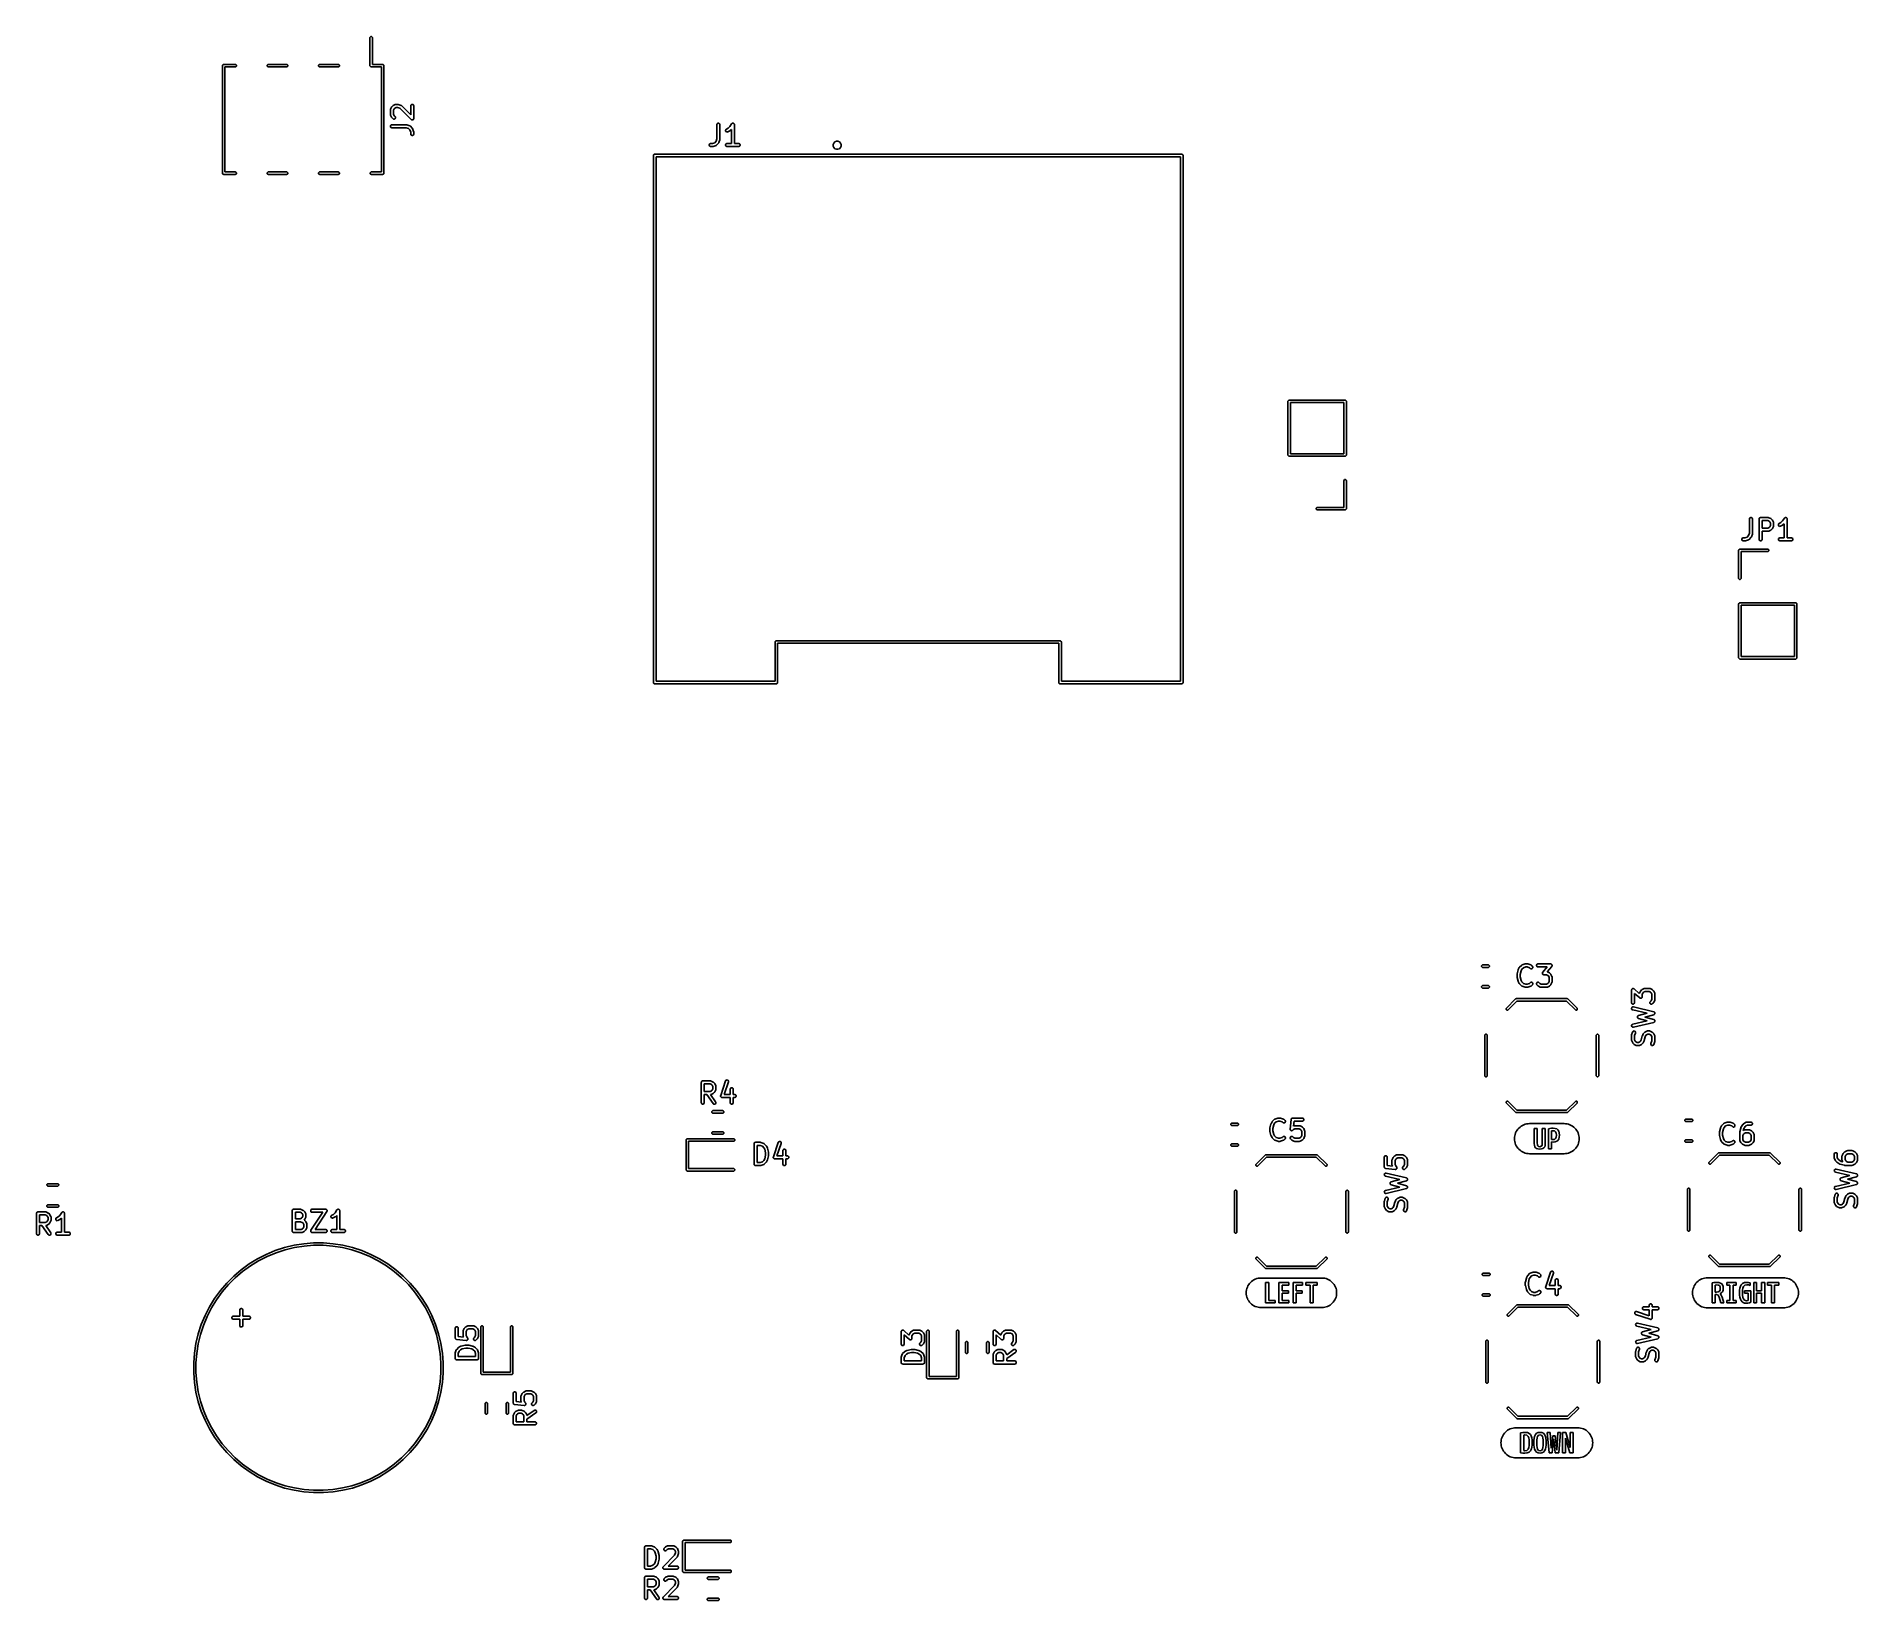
# Model space of a CAD drawing. Extents: x 4.32 to 7.86, y -5.06 to -2.02.
import ezdxf

# ---------------------------------------------------------------- set-up
doc = ezdxf.new("R2010")
doc.units = 0
doc.header["$MEASUREMENT"] = 0
doc.layers.add('BLACK', color=7, linetype='CONTINUOUS')

msp = doc.modelspace()

# ---------------------------------------------------------------- linework, layer by layer
at = {"layer": 'BLACK', "linetype": 'CONTINUOUS'}
for p, q in [((4.9661, -2.027), (4.9663, -2.0261)), ((4.9661, -2.0817), (4.9661, -2.027)), ((4.9663, -2.0261), (4.9676, -2.0248)), ((4.9676, -2.0248), (4.9694, -2.0248)), ((4.9694, -2.0248), (4.9707, -2.0261)), ((4.9707, -2.0261), (4.9709, -2.027)), ((4.9709, -2.027), (4.9709, -2.0793)), ((4.6799, -2.0817), (4.6801, -2.0808)), ((4.6799, -2.2904), (4.6799, -2.0817)), ((4.6801, -2.0808), (4.6814, -2.0795)), ((4.6814, -2.0795), (4.6823, -2.0793)), ((4.6823, -2.0793), (4.7047, -2.0793)), ((4.7047, -2.0841), (4.6846, -2.0841)), ((4.6846, -2.0841), (4.6846, -2.288)), ((4.7047, -2.0793), (4.7056, -2.0795)), ((4.7056, -2.0839), (4.7047, -2.0841)), ((4.7056, -2.0795), (4.7069, -2.0808)), ((4.7069, -2.0826), (4.7056, -2.0839)), ((4.7069, -2.0808), (4.7069, -2.0826)), ((4.7663, -2.0808), (4.7676, -2.0795)), ((4.7663, -2.0826), (4.7663, -2.0808)), ((4.7676, -2.0839), (4.7663, -2.0826)), ((4.7676, -2.0795), (4.7685, -2.0793)), ((4.7685, -2.0841), (4.7676, -2.0839)), ((4.7685, -2.0793), (4.8047, -2.0793)), ((4.8047, -2.0841), (4.7685, -2.0841)), ((4.8047, -2.0793), (4.8056, -2.0795)), ((4.8056, -2.0839), (4.8047, -2.0841)), ((4.8056, -2.0795), (4.8069, -2.0808)), ((4.8069, -2.0826), (4.8056, -2.0839)), ((4.8069, -2.0808), (4.8069, -2.0826)), ((4.8663, -2.0808), (4.8676, -2.0795)), ((4.8663, -2.0826), (4.8663, -2.0808)), ((4.8676, -2.0839), (4.8663, -2.0826)), ((4.8676, -2.0795), (4.8685, -2.0793)), ((4.8685, -2.0841), (4.8676, -2.0839)), ((4.8685, -2.0793), (4.9047, -2.0793)), ((4.9047, -2.0841), (4.8685, -2.0841)), ((4.9047, -2.0793), (4.9056, -2.0795)), ((4.9056, -2.0839), (4.9047, -2.0841)), ((4.9056, -2.0795), (4.9069, -2.0808)), ((4.9069, -2.0826), (4.9056, -2.0839)), ((4.9069, -2.0808), (4.9069, -2.0826)), ((4.9663, -2.0826), (4.9661, -2.0817)), ((4.9676, -2.0839), (4.9663, -2.0826)), ((4.9685, -2.0841), (4.9676, -2.0839)), ((4.9886, -2.0841), (4.9685, -2.0841)), ((4.9709, -2.0793), (4.9909, -2.0793)), ((4.9886, -2.288), (4.9886, -2.0841)), ((4.9909, -2.0793), (4.9918, -2.0795)), ((4.9918, -2.0795), (4.9931, -2.0808)), ((4.9931, -2.0808), (4.9933, -2.0817)), ((4.9933, -2.0817), (4.9933, -2.2904)), ((5.0113, -2.159), (5.015, -2.1571)), ((5.015, -2.1571), (5.0156, -2.1569)), ((5.0156, -2.1569), (5.0157, -2.1569)), ((5.0157, -2.1569), (5.0158, -2.1569)), ((5.0158, -2.1569), (5.0164, -2.1568)), ((5.0164, -2.1568), (5.0201, -2.1568)), ((5.0201, -2.1568), (5.0204, -2.1569)), ((5.0204, -2.1569), (5.0205, -2.1568)), ((5.0205, -2.1568), (5.0206, -2.1569)), ((5.0206, -2.1569), (5.0207, -2.1569)), ((5.0207, -2.1569), (5.0207, -2.1569)), ((5.0207, -2.1569), (5.021, -2.157)), ((5.021, -2.157), (5.0267, -2.1589)), ((5.0458, -2.1581), (5.0466, -2.1573)), ((5.0466, -2.1573), (5.0476, -2.1569)), ((5.0476, -2.1569), (5.0488, -2.1569)), ((5.0488, -2.1569), (5.0499, -2.1573)), ((5.0499, -2.1573), (5.0507, -2.1581)), ((5.0059, -2.1673), (5.006, -2.1667)), ((5.0059, -2.1766), (5.0059, -2.1673)), ((5.006, -2.1772), (5.0059, -2.1766)), ((5.006, -2.1665), (5.0062, -2.166)), ((5.006, -2.1666), (5.006, -2.1665)), ((5.006, -2.1667), (5.006, -2.1666)), ((5.006, -2.1773), (5.006, -2.1772)), ((5.006, -2.1774), (5.006, -2.1773)), ((5.0062, -2.178), (5.006, -2.1774)), ((5.0062, -2.166), (5.0081, -2.1622)), ((5.0081, -2.1817), (5.0062, -2.178)), ((5.0081, -2.1622), (5.0082, -2.162)), ((5.0082, -2.182), (5.0081, -2.1817)), ((5.0082, -2.162), (5.0083, -2.1619)), ((5.0083, -2.182), (5.0082, -2.182)), ((5.0083, -2.1618), (5.0084, -2.1617)), ((5.0083, -2.1619), (5.0083, -2.1618)), ((5.0083, -2.1821), (5.0083, -2.182)), ((5.0084, -2.1822), (5.0083, -2.1821)), ((5.0084, -2.1617), (5.0085, -2.1617)), ((5.0085, -2.1823), (5.0084, -2.1822)), ((5.0085, -2.1617), (5.0086, -2.1614)), ((5.0086, -2.1825), (5.0085, -2.1823)), ((5.0086, -2.1614), (5.0105, -2.1596)), ((5.0105, -2.1844), (5.0086, -2.1825)), ((5.0105, -2.1596), (5.0107, -2.1594)), ((5.011, -2.1847), (5.0105, -2.1844)), ((5.0107, -2.1594), (5.0108, -2.1593)), ((5.0108, -2.1593), (5.0109, -2.1593)), ((5.0109, -2.1593), (5.011, -2.1592)), ((5.011, -2.1592), (5.0113, -2.159)), ((5.011, -2.1592), (5.011, -2.1592)), ((5.012, -2.1852), (5.011, -2.1847)), ((5.0132, -2.1653), (5.0118, -2.168)), ((5.0118, -2.168), (5.0118, -2.176)), ((5.0118, -2.176), (5.0132, -2.1787)), ((5.0132, -2.1852), (5.012, -2.1852)), ((5.0143, -2.1641), (5.0132, -2.1653)), ((5.0132, -2.1787), (5.0147, -2.1802)), ((5.0142, -2.1847), (5.0132, -2.1852)), ((5.0151, -2.1839), (5.0142, -2.1847)), ((5.017, -2.1627), (5.0143, -2.1641)), ((5.0147, -2.1802), (5.0151, -2.1806)), ((5.0151, -2.1806), (5.0155, -2.1817)), ((5.0155, -2.1829), (5.0151, -2.1839)), ((5.0155, -2.1817), (5.0155, -2.1829)), ((5.0196, -2.1627), (5.017, -2.1627)), ((5.0241, -2.1642), (5.0196, -2.1627)), ((5.0461, -2.1862), (5.0241, -2.1642)), ((5.0267, -2.1589), (5.0272, -2.1591)), ((5.0272, -2.1591), (5.0273, -2.1592)), ((5.0273, -2.1592), (5.0274, -2.1592)), ((5.0274, -2.1592), (5.0278, -2.1596)), ((5.0278, -2.1596), (5.0453, -2.177)), ((5.0453, -2.1592), (5.0458, -2.1581)), ((5.0453, -2.1598), (5.0453, -2.1592)), ((5.0453, -2.177), (5.0453, -2.1598)), ((5.0466, -2.1866), (5.0461, -2.1862)), ((5.0473, -2.1869), (5.0466, -2.1866)), ((5.0476, -2.187), (5.0473, -2.1869)), ((5.0488, -2.187), (5.0476, -2.187)), ((5.0476, -2.187), (5.0476, -2.187)), ((5.0499, -2.1866), (5.0488, -2.187)), ((5.0507, -2.1858), (5.0499, -2.1866)), ((5.0507, -2.1581), (5.0511, -2.1592)), ((5.051, -2.185), (5.0507, -2.1858)), ((5.0511, -2.1847), (5.051, -2.185)), ((5.0511, -2.1592), (5.0512, -2.1598)), ((5.0512, -2.1841), (5.0511, -2.1847)), ((5.0512, -2.1598), (5.0512, -2.1841)), ((5.006, -2.1986), (5.0064, -2.1975)), ((5.006, -2.1997), (5.006, -2.1986)), ((5.0064, -2.2008), (5.006, -2.1997)), ((5.0064, -2.1975), (5.0072, -2.1967)), ((5.0072, -2.2016), (5.0064, -2.2008)), ((5.0072, -2.1967), (5.0083, -2.1963)), ((5.0083, -2.202), (5.0072, -2.2016)), ((5.0083, -2.1963), (5.0089, -2.1962)), ((5.0089, -2.2021), (5.0083, -2.202)), ((5.0089, -2.1962), (5.037, -2.1962)), ((5.0365, -2.2021), (5.0089, -2.2021)), ((5.041, -2.2036), (5.0365, -2.2021)), ((5.037, -2.1962), (5.0373, -2.1962)), ((5.0373, -2.1962), (5.0373, -2.1962)), ((5.0373, -2.1962), (5.0374, -2.1962)), ((5.0374, -2.1962), (5.0375, -2.1963)), ((5.0375, -2.1963), (5.0376, -2.1963)), ((5.0376, -2.1963), (5.0379, -2.1963)), ((5.0379, -2.1963), (5.0435, -2.1982)), ((5.0438, -2.2064), (5.041, -2.2036)), ((5.0435, -2.1982), (5.0441, -2.1985)), ((5.0453, -2.2109), (5.0438, -2.2064)), ((5.0441, -2.1985), (5.0441, -2.1985)), ((5.0441, -2.1985), (5.0442, -2.1986)), ((5.0442, -2.1986), (5.0447, -2.1989)), ((5.0447, -2.1989), (5.0484, -2.2027)), ((5.0453, -2.2141), (5.0453, -2.2109)), ((5.0453, -2.2147), (5.0453, -2.2141)), ((5.0458, -2.2158), (5.0453, -2.2147)), ((5.0466, -2.2166), (5.0458, -2.2158)), ((5.0476, -2.217), (5.0466, -2.2166)), ((5.0488, -2.217), (5.0476, -2.217)), ((5.0484, -2.2027), (5.0488, -2.2031)), ((5.0488, -2.2031), (5.0488, -2.2032)), ((5.0488, -2.2032), (5.0489, -2.2033)), ((5.0499, -2.2166), (5.0488, -2.217)), ((5.0489, -2.2033), (5.0491, -2.2038)), ((5.0491, -2.2038), (5.051, -2.2095)), ((5.0507, -2.2158), (5.0499, -2.2166)), ((5.0511, -2.2147), (5.0507, -2.2158)), ((5.051, -2.2095), (5.0511, -2.2097)), ((5.0511, -2.2097), (5.0511, -2.2098)), ((5.0511, -2.2098), (5.0511, -2.2099)), ((5.0511, -2.2099), (5.0512, -2.21)), ((5.0512, -2.21), (5.0511, -2.2101)), ((5.0511, -2.2101), (5.0512, -2.2104)), ((5.0512, -2.2141), (5.0511, -2.2147)), ((5.0512, -2.2104), (5.0512, -2.2141)), ((5.6385, -2.2284), (5.64, -2.2239)), ((5.64, -2.1963), (5.6401, -2.1957)), ((5.64, -2.2239), (5.64, -2.1963)), ((5.6401, -2.1957), (5.6405, -2.1946)), ((5.6405, -2.1946), (5.6413, -2.1938)), ((5.6413, -2.1938), (5.6424, -2.1934)), ((5.6424, -2.1934), (5.6436, -2.1934)), ((5.6436, -2.1934), (5.6446, -2.1938)), ((5.6458, -2.2253), (5.6439, -2.2309)), ((5.6446, -2.1938), (5.6454, -2.1946)), ((5.6454, -2.1946), (5.6459, -2.1957)), ((5.6459, -2.225), (5.6458, -2.225)), ((5.6458, -2.225), (5.6458, -2.2253)), ((5.6459, -2.1957), (5.6459, -2.1963)), ((5.6459, -2.1963), (5.6459, -2.2244)), ((5.6459, -2.2244), (5.6459, -2.2247)), ((5.6459, -2.2247), (5.6459, -2.2247)), ((5.6459, -2.2247), (5.6459, -2.2248)), ((5.6459, -2.2248), (5.6459, -2.225)), ((5.6569, -2.2071), (5.6573, -2.206)), ((5.657, -2.2083), (5.6569, -2.2071)), ((5.6575, -2.2093), (5.657, -2.2083)), ((5.6573, -2.206), (5.658, -2.2052)), ((5.6584, -2.2101), (5.6575, -2.2093)), ((5.658, -2.2052), (5.6585, -2.2049)), ((5.6595, -2.2104), (5.6584, -2.2101)), ((5.6585, -2.2049), (5.6619, -2.2032)), ((5.6606, -2.2103), (5.6595, -2.2104)), ((5.6612, -2.2101), (5.6606, -2.2103)), ((5.6649, -2.2083), (5.6612, -2.2101)), ((5.6619, -2.2032), (5.6651, -2.2)), ((5.6652, -2.2081), (5.6649, -2.2083)), ((5.6651, -2.2), (5.6686, -2.1946)), ((5.6653, -2.208), (5.6652, -2.2081)), ((5.6652, -2.2081), (5.6652, -2.2081)), ((5.6654, -2.208), (5.6653, -2.208)), ((5.6655, -2.2079), (5.6654, -2.208)), ((5.6657, -2.2077), (5.6655, -2.2079)), ((5.6681, -2.2053), (5.6657, -2.2077)), ((5.6681, -2.2327), (5.6681, -2.2053)), ((5.6686, -2.1946), (5.669, -2.1942)), ((5.6686, -2.1946), (5.6686, -2.1946)), ((5.6686, -2.1946), (5.6686, -2.1946)), ((5.6686, -2.1946), (5.6686, -2.1946)), ((5.669, -2.1942), (5.6693, -2.194)), ((5.6693, -2.194), (5.6695, -2.1938)), ((5.6695, -2.1938), (5.6697, -2.1937)), ((5.6697, -2.1937), (5.67, -2.1935)), ((5.67, -2.1935), (5.6703, -2.1935)), ((5.6703, -2.1935), (5.6705, -2.1934)), ((5.6705, -2.1934), (5.6708, -2.1934)), ((5.6708, -2.1934), (5.6711, -2.1933)), ((5.6711, -2.1933), (5.6714, -2.1934)), ((5.6714, -2.1934), (5.6717, -2.1934)), ((5.6717, -2.1934), (5.6719, -2.1935)), ((5.6719, -2.1935), (5.6722, -2.1935)), ((5.6722, -2.1935), (5.6725, -2.1937)), ((5.6725, -2.1937), (5.6727, -2.1938)), ((5.6727, -2.1938), (5.6729, -2.194)), ((5.6729, -2.194), (5.6732, -2.1942)), ((5.6732, -2.1942), (5.6733, -2.1944)), ((5.6733, -2.1944), (5.6736, -2.1946)), ((5.6736, -2.1946), (5.6737, -2.1949)), ((5.6737, -2.1949), (5.6738, -2.1951)), ((5.6738, -2.1951), (5.6739, -2.1954)), ((5.6739, -2.1954), (5.674, -2.1957)), ((5.674, -2.1957), (5.6741, -2.1962)), ((5.6741, -2.1962), (5.6741, -2.1962)), ((5.6741, -2.1962), (5.6741, -2.1963)), ((5.6741, -2.1963), (5.6741, -2.1963)), ((5.6741, -2.1963), (5.6741, -2.2327)), ((5.5168, -2.2559), (5.517, -2.2549)), ((5.5168, -3.2795), (5.5168, -2.2559)), ((5.517, -2.2549), (5.5183, -2.2536)), ((5.5183, -2.2536), (5.5193, -2.2534)), ((5.5193, -2.2534), (6.5429, -2.2534)), ((5.5218, -2.2584), (5.5218, -3.277)), ((6.5404, -2.2584), (5.5218, -2.2584)), ((5.6251, -2.235), (5.6255, -2.234)), ((5.6251, -2.2362), (5.6251, -2.235)), ((5.6255, -2.2373), (5.6251, -2.2362)), ((5.6255, -2.234), (5.6263, -2.2332)), ((5.6263, -2.2381), (5.6255, -2.2373)), ((5.6263, -2.2332), (5.6274, -2.2327)), ((5.6274, -2.2385), (5.6263, -2.2381)), ((5.6274, -2.2327), (5.628, -2.2327)), ((5.628, -2.2386), (5.6274, -2.2385)), ((5.628, -2.2327), (5.6313, -2.2327)), ((5.6317, -2.2386), (5.628, -2.2386)), ((5.6313, -2.2327), (5.6358, -2.2312)), ((5.632, -2.2385), (5.6317, -2.2386)), ((5.6321, -2.2386), (5.632, -2.2385)), ((5.6322, -2.2385), (5.6321, -2.2386)), ((5.6323, -2.2385), (5.6322, -2.2385)), ((5.6324, -2.2385), (5.6323, -2.2385)), ((5.6327, -2.2384), (5.6324, -2.2385)), ((5.6383, -2.2365), (5.6327, -2.2384)), ((5.6358, -2.2312), (5.6385, -2.2284)), ((5.6388, -2.2363), (5.6383, -2.2365)), ((5.6389, -2.2362), (5.6388, -2.2363)), ((5.639, -2.2362), (5.6389, -2.2362)), ((5.6394, -2.2358), (5.639, -2.2362)), ((5.6432, -2.2321), (5.6394, -2.2358)), ((5.6436, -2.2316), (5.6432, -2.2321)), ((5.6437, -2.2315), (5.6436, -2.2315)), ((5.6436, -2.2315), (5.6436, -2.2316)), ((5.6439, -2.2309), (5.6437, -2.2315)), ((5.657, -2.235), (5.6574, -2.234)), ((5.657, -2.2362), (5.657, -2.235)), ((5.6574, -2.2373), (5.657, -2.2362)), ((5.6574, -2.234), (5.6582, -2.2332)), ((5.6582, -2.2381), (5.6574, -2.2373)), ((5.6582, -2.2332), (5.6593, -2.2327)), ((5.6593, -2.2385), (5.6582, -2.2381)), ((5.6593, -2.2327), (5.6599, -2.2327)), ((5.6599, -2.2386), (5.6593, -2.2385)), ((5.6599, -2.2327), (5.6681, -2.2327)), ((5.6823, -2.2386), (5.6599, -2.2386)), ((5.6741, -2.2327), (5.6823, -2.2327)), ((5.6823, -2.2327), (5.6829, -2.2327)), ((5.6829, -2.2385), (5.6823, -2.2386)), ((5.6829, -2.2327), (5.684, -2.2332)), ((5.684, -2.2381), (5.6829, -2.2385)), ((5.684, -2.2332), (5.6848, -2.234)), ((5.6848, -2.2373), (5.684, -2.2381)), ((5.6848, -2.234), (5.6852, -2.235)), ((5.6852, -2.2362), (5.6848, -2.2373)), ((5.6852, -2.235), (5.6852, -2.2362)), ((5.8659, -2.2347), (5.8671, -2.2318)), ((5.8659, -2.2378), (5.8659, -2.2347)), ((5.8671, -2.2406), (5.8659, -2.2378)), ((5.8671, -2.2318), (5.8692, -2.2297)), ((5.8692, -2.2428), (5.8671, -2.2406)), ((5.8692, -2.2297), (5.8721, -2.2285)), ((5.8721, -2.2439), (5.8692, -2.2428)), ((5.8721, -2.2285), (5.8752, -2.2285)), ((5.8752, -2.2439), (5.8721, -2.2439)), ((5.8752, -2.2285), (5.878, -2.2297)), ((5.878, -2.2428), (5.8752, -2.2439)), ((5.878, -2.2297), (5.8802, -2.2318)), ((5.8802, -2.2406), (5.878, -2.2428)), ((5.8802, -2.2318), (5.8813, -2.2347)), ((5.8813, -2.2378), (5.8802, -2.2406)), ((5.8813, -2.2347), (5.8813, -2.2378)), ((6.5404, -3.277), (6.5404, -2.2584)), ((6.5429, -2.2534), (6.5439, -2.2536)), ((6.5439, -2.2536), (6.5452, -2.2549)), ((6.5452, -2.2549), (6.5454, -2.2559)), ((6.5454, -2.2559), (6.5454, -3.2795)), ((4.6801, -2.2913), (4.6799, -2.2904)), ((4.6814, -2.2925), (4.6801, -2.2913)), ((4.6823, -2.2927), (4.6814, -2.2925)), ((4.7047, -2.2927), (4.6823, -2.2927)), ((4.6846, -2.288), (4.7047, -2.288)), ((4.7047, -2.288), (4.7056, -2.2882)), ((4.7056, -2.2925), (4.7047, -2.2927)), ((4.7056, -2.2882), (4.7069, -2.2895)), ((4.7069, -2.2913), (4.7056, -2.2925)), ((4.7069, -2.2895), (4.7069, -2.2913)), ((4.7663, -2.2895), (4.7676, -2.2882)), ((4.7663, -2.2913), (4.7663, -2.2895)), ((4.7676, -2.2925), (4.7663, -2.2913)), ((4.7676, -2.2882), (4.7685, -2.288)), ((4.7685, -2.2927), (4.7676, -2.2925)), ((4.7685, -2.288), (4.8047, -2.288)), ((4.8047, -2.2927), (4.7685, -2.2927)), ((4.8047, -2.288), (4.8056, -2.2882)), ((4.8056, -2.2925), (4.8047, -2.2927)), ((4.8056, -2.2882), (4.8069, -2.2895)), ((4.8069, -2.2913), (4.8056, -2.2925)), ((4.8069, -2.2895), (4.8069, -2.2913)), ((4.8663, -2.2895), (4.8676, -2.2882)), ((4.8663, -2.2913), (4.8663, -2.2895)), ((4.8676, -2.2925), (4.8663, -2.2913)), ((4.8676, -2.2882), (4.8685, -2.288)), ((4.8685, -2.2927), (4.8676, -2.2925)), ((4.8685, -2.288), (4.9047, -2.288)), ((4.9047, -2.2927), (4.8685, -2.2927)), ((4.9047, -2.288), (4.9056, -2.2882)), ((4.9056, -2.2925), (4.9047, -2.2927)), ((4.9056, -2.2882), (4.9069, -2.2895)), ((4.9069, -2.2913), (4.9056, -2.2925)), ((4.9069, -2.2895), (4.9069, -2.2913)), ((4.9663, -2.2895), (4.9676, -2.2882)), ((4.9663, -2.2913), (4.9663, -2.2895)), ((4.9676, -2.2925), (4.9663, -2.2913)), ((4.9676, -2.2882), (4.9685, -2.288)), ((4.9685, -2.2927), (4.9676, -2.2925)), ((4.9685, -2.288), (4.9886, -2.288)), ((4.9909, -2.2927), (4.9685, -2.2927)), ((4.9918, -2.2925), (4.9909, -2.2927)), ((4.9931, -2.2913), (4.9918, -2.2925)), ((4.9933, -2.2904), (4.9931, -2.2913)), ((6.7492, -2.7334), (6.7494, -2.7325)), ((6.7492, -2.8377), (6.7492, -2.7334)), ((6.7494, -2.7325), (6.7507, -2.7312)), ((6.7507, -2.7312), (6.7516, -2.731)), ((6.7516, -2.731), (6.8602, -2.731)), ((6.7539, -2.7357), (6.7539, -2.8353)), ((6.8579, -2.7357), (6.7539, -2.7357)), ((6.8579, -2.8353), (6.8579, -2.7357)), ((6.8602, -2.731), (6.8611, -2.7312)), ((6.8611, -2.7312), (6.8624, -2.7325)), ((6.8624, -2.7325), (6.8626, -2.7334)), ((6.8626, -2.7334), (6.8626, -2.8377)), ((6.7494, -2.8386), (6.7492, -2.8377)), ((6.7507, -2.8399), (6.7494, -2.8386)), ((6.7516, -2.8401), (6.7507, -2.8399)), ((6.8602, -2.8401), (6.7516, -2.8401)), ((6.7539, -2.8353), (6.8579, -2.8353)), ((6.8611, -2.8399), (6.8602, -2.8401)), ((6.8624, -2.8386), (6.8611, -2.8399)), ((6.8626, -2.8377), (6.8624, -2.8386)), ((6.8579, -2.8877), (6.8581, -2.8868)), ((6.8579, -2.9397), (6.8579, -2.8877)), ((6.8581, -2.8868), (6.8593, -2.8855)), ((6.8593, -2.8855), (6.8611, -2.8855)), ((6.8611, -2.8855), (6.8624, -2.8868)), ((6.8624, -2.8868), (6.8626, -2.8877)), ((6.8626, -2.8877), (6.8626, -2.942)), ((6.8037, -2.9411), (6.805, -2.9398)), ((6.8037, -2.9429), (6.8037, -2.9411)), ((6.805, -2.9442), (6.8037, -2.9429)), ((6.805, -2.9398), (6.8059, -2.9397)), ((6.8059, -2.9444), (6.805, -2.9442)), ((6.8059, -2.9397), (6.8579, -2.9397)), ((6.8602, -2.9444), (6.8059, -2.9444)), ((6.8611, -2.9442), (6.8602, -2.9444)), ((6.8624, -2.9429), (6.8611, -2.9442)), ((6.8626, -2.942), (6.8624, -2.9429)), ((7.6453, -2.962), (7.6454, -2.9614)), ((7.6453, -2.9896), (7.6453, -2.962)), ((7.6454, -2.9614), (7.6458, -2.9604)), ((7.6458, -2.9604), (7.6467, -2.9595)), ((7.6467, -2.9595), (7.6477, -2.9591)), ((7.6477, -2.9591), (7.6489, -2.9591)), ((7.6489, -2.9591), (7.6499, -2.9595)), ((7.6499, -2.9595), (7.6507, -2.9604)), ((7.6507, -2.9604), (7.6512, -2.9614)), ((7.6512, -2.9614), (7.6512, -2.962)), ((7.6512, -2.962), (7.6512, -2.9901)), ((7.6641, -2.9614), (7.6646, -2.9604)), ((7.6641, -2.962), (7.6641, -2.9614)), ((7.6641, -3.0014), (7.6641, -2.962)), ((7.6646, -2.9604), (7.6654, -2.9595)), ((7.6654, -2.9595), (7.6665, -2.9591)), ((7.6665, -2.9591), (7.667, -2.959)), ((7.667, -2.959), (7.682, -2.959)), ((7.6813, -2.965), (7.67, -2.965)), ((7.67, -2.965), (7.67, -2.9797)), ((7.684, -2.9663), (7.6813, -2.965)), ((7.682, -2.959), (7.6826, -2.9591)), ((7.6826, -2.9591), (7.6827, -2.9591)), ((7.6827, -2.9591), (7.6828, -2.9592)), ((7.6828, -2.9592), (7.6834, -2.9594)), ((7.6834, -2.9594), (7.6871, -2.9612)), ((7.6852, -2.9675), (7.684, -2.9663)), ((7.6866, -2.9702), (7.6852, -2.9675)), ((7.6866, -2.9744), (7.6866, -2.9702)), ((7.6871, -2.9612), (7.6874, -2.9614)), ((7.6874, -2.9614), (7.6874, -2.9614)), ((7.6874, -2.9614), (7.6875, -2.9615)), ((7.6875, -2.9615), (7.6876, -2.9615)), ((7.6876, -2.9615), (7.6877, -2.9616)), ((7.6877, -2.9616), (7.6879, -2.9618)), ((7.6879, -2.9618), (7.6898, -2.9637)), ((7.6898, -2.9637), (7.6899, -2.9639)), ((7.6899, -2.9639), (7.69, -2.9639)), ((7.69, -2.9639), (7.6901, -2.964)), ((7.6901, -2.964), (7.6901, -2.9641)), ((7.6901, -2.9641), (7.6901, -2.9642)), ((7.6901, -2.9642), (7.6903, -2.9644)), ((7.6903, -2.9644), (7.6922, -2.9682)), ((7.6922, -2.9682), (7.6924, -2.9687)), ((7.6924, -2.9687), (7.6924, -2.9688)), ((7.6924, -2.9688), (7.6924, -2.9689)), ((7.6924, -2.9689), (7.6925, -2.9695)), ((7.6925, -2.9695), (7.6925, -2.9751)), ((7.702, -2.9718), (7.7027, -2.9709)), ((7.7027, -2.9709), (7.7032, -2.9706)), ((7.7032, -2.9706), (7.7065, -2.9689)), ((7.7065, -2.9689), (7.7097, -2.9657)), ((7.7097, -2.9657), (7.7133, -2.9604)), ((7.7128, -2.971), (7.7104, -2.9735)), ((7.7128, -2.9984), (7.7128, -2.971)), ((7.7133, -2.9604), (7.7137, -2.9599)), ((7.7133, -2.9604), (7.7133, -2.9604)), ((7.7133, -2.9604), (7.7133, -2.9604)), ((7.7133, -2.9604), (7.7133, -2.9604)), ((7.7137, -2.9599), (7.7139, -2.9598)), ((7.7139, -2.9598), (7.7141, -2.9595)), ((7.7141, -2.9595), (7.7144, -2.9594)), ((7.7144, -2.9594), (7.7147, -2.9593)), ((7.7147, -2.9593), (7.7149, -2.9592)), ((7.7149, -2.9592), (7.7152, -2.9591)), ((7.7152, -2.9591), (7.7155, -2.9591)), ((7.7155, -2.9591), (7.7158, -2.959)), ((7.7158, -2.959), (7.7161, -2.9591)), ((7.7161, -2.9591), (7.7164, -2.9591)), ((7.7164, -2.9591), (7.7166, -2.9592)), ((7.7166, -2.9592), (7.7169, -2.9593)), ((7.7169, -2.9593), (7.7172, -2.9594)), ((7.7172, -2.9594), (7.7174, -2.9595)), ((7.7174, -2.9595), (7.7176, -2.9598)), ((7.7176, -2.9598), (7.7179, -2.9599)), ((7.7179, -2.9599), (7.718, -2.9602)), ((7.718, -2.9602), (7.7182, -2.9604)), ((7.7182, -2.9604), (7.7184, -2.9606)), ((7.7184, -2.9606), (7.7185, -2.9609)), ((7.7185, -2.9609), (7.7186, -2.9612)), ((7.7186, -2.9612), (7.7187, -2.9614)), ((7.7187, -2.9614), (7.7187, -2.962)), ((7.7187, -2.962), (7.7187, -2.962)), ((7.7187, -2.962), (7.7187, -2.962)), ((7.7187, -2.962), (7.7187, -2.962)), ((7.7187, -2.962), (7.7187, -2.9984)), ((7.6304, -3.0008), (7.6308, -2.9997)), ((7.6304, -3.0019), (7.6304, -3.0008)), ((7.6308, -3.003), (7.6304, -3.0019)), ((7.6308, -2.9997), (7.6317, -2.9989)), ((7.6317, -3.0038), (7.6308, -3.003)), ((7.6317, -2.9989), (7.6327, -2.9985)), ((7.6327, -3.0043), (7.6317, -3.0038)), ((7.6327, -2.9985), (7.6333, -2.9984)), ((7.6333, -3.0043), (7.6327, -3.0043)), ((7.6333, -2.9984), (7.6366, -2.9984)), ((7.637, -3.0043), (7.6333, -3.0043)), ((7.6366, -2.9984), (7.6411, -2.9969)), ((7.6373, -3.0043), (7.637, -3.0043)), ((7.6374, -3.0043), (7.6373, -3.0043)), ((7.6375, -3.0043), (7.6374, -3.0043)), ((7.6376, -3.0043), (7.6375, -3.0043)), ((7.6377, -3.0042), (7.6376, -3.0043)), ((7.638, -3.0042), (7.6377, -3.0042)), ((7.6436, -3.0023), (7.638, -3.0042)), ((7.6411, -2.9969), (7.6438, -2.9942)), ((7.6441, -3.0021), (7.6436, -3.0023)), ((7.6438, -2.9942), (7.6453, -2.9896)), ((7.6442, -3.002), (7.6441, -3.0021)), ((7.6443, -3.002), (7.6442, -3.002)), ((7.6448, -3.0016), (7.6443, -3.002)), ((7.6485, -2.9978), (7.6448, -3.0016)), ((7.6489, -2.9974), (7.6485, -2.9978)), ((7.649, -2.9972), (7.6489, -2.9973)), ((7.6489, -2.9973), (7.6489, -2.9974)), ((7.6492, -2.9967), (7.649, -2.9972)), ((7.6511, -2.9911), (7.6492, -2.9967)), ((7.6512, -2.9908), (7.6511, -2.9911)), ((7.6512, -2.9901), (7.6512, -2.9904)), ((7.6512, -2.9904), (7.6512, -2.9905)), ((7.6512, -2.9905), (7.6512, -2.9906)), ((7.6512, -2.9906), (7.6512, -2.9907)), ((7.6512, -2.9907), (7.6512, -2.9908)), ((7.6641, -3.0019), (7.6641, -3.0014)), ((7.6646, -3.003), (7.6641, -3.0019)), ((7.6654, -3.0038), (7.6646, -3.003)), ((7.6665, -3.0043), (7.6654, -3.0038)), ((7.6676, -3.0043), (7.6665, -3.0043)), ((7.6687, -3.0038), (7.6676, -3.0043)), ((7.6695, -3.003), (7.6687, -3.0038)), ((7.6699, -3.0019), (7.6695, -3.003)), ((7.67, -3.0014), (7.6699, -3.0019)), ((7.67, -2.9797), (7.6813, -2.9797)), ((7.682, -2.9856), (7.67, -2.9856)), ((7.67, -2.9856), (7.67, -3.0014)), ((7.6813, -2.9797), (7.684, -2.9783)), ((7.6826, -2.9855), (7.682, -2.9856)), ((7.6827, -2.9855), (7.6826, -2.9855)), ((7.6828, -2.9855), (7.6827, -2.9855)), ((7.6834, -2.9853), (7.6828, -2.9855)), ((7.6871, -2.9834), (7.6834, -2.9853)), ((7.684, -2.9783), (7.6852, -2.9771)), ((7.6852, -2.9771), (7.6866, -2.9744)), ((7.6874, -2.9832), (7.6871, -2.9834)), ((7.6875, -2.9831), (7.6874, -2.9832)), ((7.6874, -2.9832), (7.6874, -2.9832)), ((7.6876, -2.9831), (7.6875, -2.9831)), ((7.6877, -2.983), (7.6876, -2.9831)), ((7.6879, -2.9828), (7.6877, -2.983)), ((7.6898, -2.981), (7.6879, -2.9828)), ((7.6899, -2.9807), (7.6898, -2.981)), ((7.69, -2.9807), (7.6899, -2.9807)), ((7.6901, -2.9806), (7.69, -2.9807)), ((7.6903, -2.9802), (7.6901, -2.9804)), ((7.6901, -2.9804), (7.6901, -2.9805)), ((7.6901, -2.9805), (7.6901, -2.9806)), ((7.6922, -2.9764), (7.6903, -2.9802)), ((7.6924, -2.9759), (7.6922, -2.9764)), ((7.6925, -2.9751), (7.6924, -2.9757)), ((7.6924, -2.9757), (7.6924, -2.9758)), ((7.6924, -2.9758), (7.6924, -2.9759)), ((7.7016, -2.9729), (7.702, -2.9718)), ((7.7017, -2.974), (7.7016, -2.9729)), ((7.7016, -3.0008), (7.7021, -2.9997)), ((7.7016, -3.0019), (7.7016, -3.0008)), ((7.7021, -3.003), (7.7016, -3.0019)), ((7.7022, -2.9751), (7.7017, -2.974)), ((7.7021, -2.9997), (7.7029, -2.9989)), ((7.7029, -3.0038), (7.7021, -3.003)), ((7.7031, -2.9758), (7.7022, -2.9751)), ((7.7029, -2.9989), (7.704, -2.9985)), ((7.704, -3.0043), (7.7029, -3.0038)), ((7.7042, -2.9762), (7.7031, -2.9758)), ((7.704, -2.9985), (7.7045, -2.9984)), ((7.7045, -3.0043), (7.704, -3.0043)), ((7.7053, -2.9761), (7.7042, -2.9762)), ((7.7045, -2.9984), (7.7128, -2.9984)), ((7.727, -3.0043), (7.7045, -3.0043)), ((7.7059, -2.9759), (7.7053, -2.9761)), ((7.7096, -2.974), (7.7059, -2.9759)), ((7.7099, -2.9739), (7.7096, -2.974)), ((7.71, -2.9738), (7.7099, -2.9738)), ((7.7099, -2.9738), (7.7099, -2.9739)), ((7.7101, -2.9737), (7.71, -2.9738)), ((7.7104, -2.9735), (7.7101, -2.9736)), ((7.7101, -2.9736), (7.7101, -2.9737)), ((7.7187, -2.9984), (7.727, -2.9984)), ((7.727, -2.9984), (7.7276, -2.9985)), ((7.7276, -3.0043), (7.727, -3.0043)), ((7.7276, -2.9985), (7.7287, -2.9989)), ((7.7287, -3.0038), (7.7276, -3.0043)), ((7.7287, -2.9989), (7.7295, -2.9997)), ((7.7295, -3.003), (7.7287, -3.0038)), ((7.7295, -2.9997), (7.7299, -3.0008)), ((7.7299, -3.0019), (7.7295, -3.003)), ((7.7299, -3.0008), (7.7299, -3.0019)), ((7.6244, -3.0228), (7.6246, -3.0219)), ((7.6244, -3.0772), (7.6244, -3.0228)), ((7.6246, -3.0219), (7.6259, -3.0207)), ((7.6259, -3.0207), (7.6268, -3.0205)), ((7.6268, -3.0205), (7.6811, -3.0205)), ((7.6811, -3.0252), (7.6291, -3.0252)), ((7.6291, -3.0252), (7.6291, -3.0772)), ((7.6811, -3.0205), (7.682, -3.0207)), ((7.682, -3.025), (7.6811, -3.0252)), ((7.682, -3.0207), (7.6833, -3.0219)), ((7.6833, -3.0237), (7.682, -3.025)), ((7.6833, -3.0219), (7.6833, -3.0237)), ((7.6246, -3.0781), (7.6244, -3.0772)), ((7.6291, -3.0772), (7.629, -3.0781)), ((7.6259, -3.0793), (7.6246, -3.0781)), ((7.6277, -3.0793), (7.6259, -3.0793)), ((7.629, -3.0781), (7.6277, -3.0793)), ((7.6244, -3.1272), (7.6246, -3.1263)), ((7.6244, -3.2315), (7.6244, -3.1272)), ((7.6246, -3.1263), (7.6259, -3.125)), ((7.6259, -3.125), (7.6268, -3.1248)), ((7.6268, -3.1248), (7.7354, -3.1248)), ((7.6291, -3.1295), (7.6291, -3.2291)), ((7.7331, -3.1295), (7.6291, -3.1295)), ((7.7331, -3.2291), (7.7331, -3.1295)), ((7.7354, -3.1248), (7.7363, -3.125)), ((7.7363, -3.125), (7.7376, -3.1263)), ((7.7376, -3.1263), (7.7378, -3.1272)), ((7.7378, -3.1272), (7.7378, -3.2315)), ((5.753, -3.2008), (5.7532, -3.1998)), ((5.753, -3.277), (5.753, -3.2008)), ((5.7532, -3.1998), (5.7546, -3.1985)), ((5.7546, -3.1985), (5.7555, -3.1983)), ((5.7555, -3.1983), (6.3067, -3.1983)), ((6.3042, -3.2033), (5.758, -3.2033)), ((5.758, -3.2033), (5.758, -3.2795)), ((6.3042, -3.2795), (6.3042, -3.2033)), ((6.3067, -3.1983), (6.3076, -3.1985)), ((6.3076, -3.1985), (6.309, -3.1998)), ((6.309, -3.1998), (6.3092, -3.2008)), ((6.3092, -3.2008), (6.3092, -3.277)), ((7.6246, -3.2324), (7.6244, -3.2315)), ((7.6259, -3.2337), (7.6246, -3.2324)), ((7.6268, -3.2339), (7.6259, -3.2337)), ((7.7354, -3.2339), (7.6268, -3.2339)), ((7.6291, -3.2291), (7.7331, -3.2291)), ((7.7363, -3.2337), (7.7354, -3.2339)), ((7.7376, -3.2324), (7.7363, -3.2337)), ((7.7378, -3.2315), (7.7376, -3.2324)), ((5.517, -3.2805), (5.5168, -3.2795)), ((5.5183, -3.2818), (5.517, -3.2805)), ((5.5193, -3.282), (5.5183, -3.2818)), ((5.7555, -3.282), (5.5193, -3.282)), ((5.5218, -3.277), (5.753, -3.277)), ((5.7565, -3.2818), (5.7555, -3.282)), ((5.7578, -3.2805), (5.7565, -3.2818)), ((5.758, -3.2795), (5.7578, -3.2805)), ((6.3044, -3.2805), (6.3042, -3.2795)), ((6.3057, -3.2818), (6.3044, -3.2805)), ((6.3067, -3.282), (6.3057, -3.2818)), ((6.5429, -3.282), (6.3067, -3.282)), ((6.3092, -3.277), (6.5404, -3.277)), ((6.5439, -3.2818), (6.5429, -3.282)), ((6.5452, -3.2805), (6.5439, -3.2818)), ((6.5454, -3.2795), (6.5452, -3.2805)), ((7.1252, -3.8294), (7.1264, -3.8281)), ((7.1252, -3.8312), (7.1252, -3.8294)), ((7.1264, -3.8325), (7.1252, -3.8312)), ((7.1264, -3.8281), (7.1273, -3.828)), ((7.1273, -3.8327), (7.1264, -3.8325)), ((7.1273, -3.828), (7.1384, -3.828)), ((7.1384, -3.8327), (7.1273, -3.8327)), ((7.1384, -3.828), (7.1393, -3.8281)), ((7.1393, -3.8325), (7.1384, -3.8327)), ((7.1393, -3.8281), (7.1406, -3.8294)), ((7.1406, -3.8312), (7.1393, -3.8325)), ((7.1406, -3.8294), (7.1406, -3.8312)), ((7.1945, -3.8451), (7.1964, -3.8376)), ((7.1945, -3.8452), (7.1945, -3.8451)), ((7.1945, -3.8454), (7.1945, -3.8452)), ((7.1945, -3.8452), (7.1945, -3.8452)), ((7.1945, -3.8457), (7.1945, -3.8454)), ((7.1945, -3.8458), (7.1945, -3.8457)), ((7.1945, -3.8457), (7.1945, -3.8457)), ((7.1945, -3.8514), (7.1945, -3.8458)), ((7.1945, -3.8515), (7.1945, -3.8514)), ((7.1945, -3.8516), (7.1945, -3.8515)), ((7.1945, -3.8518), (7.1945, -3.8516)), ((7.1945, -3.852), (7.1945, -3.8518)), ((7.1945, -3.8521), (7.1945, -3.852)), ((7.1945, -3.852), (7.1945, -3.852)), ((7.1964, -3.8596), (7.1945, -3.8521)), ((7.1964, -3.8375), (7.1965, -3.8373)), ((7.1964, -3.8376), (7.1964, -3.8375)), ((7.1964, -3.8375), (7.1964, -3.8375)), ((7.1965, -3.8373), (7.1966, -3.837)), ((7.1966, -3.837), (7.1985, -3.8332)), ((7.1966, -3.837), (7.1966, -3.837)), ((7.1966, -3.837), (7.1966, -3.837)), ((7.1985, -3.8332), (7.1987, -3.833)), ((7.1987, -3.8329), (7.1988, -3.8328)), ((7.1987, -3.833), (7.1987, -3.8329)), ((7.1988, -3.8328), (7.1988, -3.8327)), ((7.1988, -3.8327), (7.1989, -3.8327)), ((7.1989, -3.8327), (7.1991, -3.8325)), ((7.1991, -3.8325), (7.2028, -3.8287)), ((7.2021, -3.8393), (7.2004, -3.8462)), ((7.2004, -3.8462), (7.2004, -3.8511)), ((7.2004, -3.8511), (7.2021, -3.8579)), ((7.2036, -3.8363), (7.2021, -3.8393)), ((7.2028, -3.8287), (7.2033, -3.8283)), ((7.2033, -3.8283), (7.2034, -3.8283)), ((7.2034, -3.8282), (7.204, -3.828)), ((7.2034, -3.8283), (7.2034, -3.8282)), ((7.2065, -3.8334), (7.2036, -3.8363)), ((7.204, -3.828), (7.2096, -3.8261)), ((7.211, -3.8319), (7.2065, -3.8334)), ((7.2096, -3.8261), (7.2099, -3.8261)), ((7.2099, -3.8261), (7.21, -3.826)), ((7.21, -3.826), (7.2101, -3.826)), ((7.2101, -3.826), (7.2102, -3.826)), ((7.2102, -3.826), (7.2102, -3.826)), ((7.2102, -3.826), (7.2105, -3.826)), ((7.2105, -3.826), (7.2143, -3.826)), ((7.2138, -3.8319), (7.211, -3.8319)), ((7.2183, -3.8334), (7.2138, -3.8319)), ((7.2143, -3.826), (7.2146, -3.826)), ((7.2146, -3.826), (7.2147, -3.826)), ((7.2147, -3.826), (7.2148, -3.826)), ((7.2148, -3.826), (7.2149, -3.826)), ((7.2149, -3.826), (7.2149, -3.8261)), ((7.2149, -3.8261), (7.2152, -3.8261)), ((7.2152, -3.8261), (7.2208, -3.828)), ((7.2197, -3.8348), (7.2183, -3.8334)), ((7.2201, -3.8351), (7.2197, -3.8348)), ((7.2212, -3.8356), (7.2201, -3.8351)), ((7.2208, -3.828), (7.2214, -3.8282)), ((7.2224, -3.8356), (7.2212, -3.8356)), ((7.2214, -3.8282), (7.2215, -3.8283)), ((7.2215, -3.8283), (7.2216, -3.8283)), ((7.2216, -3.8283), (7.222, -3.8287)), ((7.222, -3.8287), (7.2239, -3.8306)), ((7.2234, -3.8351), (7.2224, -3.8356)), ((7.2242, -3.8343), (7.2234, -3.8351)), ((7.2239, -3.8306), (7.2242, -3.831)), ((7.2242, -3.831), (7.2247, -3.8321)), ((7.2247, -3.8333), (7.2242, -3.8343)), ((7.2247, -3.8321), (7.2247, -3.8333)), ((7.232, -3.8284), (7.2325, -3.8273)), ((7.232, -3.8295), (7.232, -3.8284)), ((7.2325, -3.8306), (7.232, -3.8295)), ((7.2325, -3.8273), (7.2333, -3.8265)), ((7.2333, -3.8314), (7.2325, -3.8306)), ((7.2333, -3.8265), (7.2343, -3.826)), ((7.2343, -3.8318), (7.2333, -3.8314)), ((7.2343, -3.826), (7.2349, -3.826)), ((7.2349, -3.8319), (7.2343, -3.8318)), ((7.2349, -3.826), (7.2593, -3.826)), ((7.2528, -3.8319), (7.2349, -3.8319)), ((7.2433, -3.844), (7.2432, -3.8435)), ((7.2432, -3.8435), (7.2433, -3.8435)), ((7.2433, -3.8434), (7.2434, -3.8429)), ((7.2433, -3.8435), (7.2433, -3.8434)), ((7.2433, -3.8445), (7.2433, -3.844)), ((7.2433, -3.8446), (7.2433, -3.8445)), ((7.2433, -3.8447), (7.2433, -3.8446)), ((7.2435, -3.8451), (7.2433, -3.8447)), ((7.2434, -3.8429), (7.2436, -3.8425)), ((7.2437, -3.8456), (7.2435, -3.8451)), ((7.2436, -3.8425), (7.2437, -3.8423)), ((7.2437, -3.8423), (7.2438, -3.8422)), ((7.2437, -3.8423), (7.2437, -3.8423)), ((7.2438, -3.8456), (7.2437, -3.8456)), ((7.2438, -3.8422), (7.2439, -3.842)), ((7.2438, -3.8457), (7.2438, -3.8456)), ((7.2442, -3.846), (7.2438, -3.8457)), ((7.2439, -3.842), (7.2528, -3.8319)), ((7.2445, -3.8464), (7.2442, -3.846)), ((7.2446, -3.8464), (7.2445, -3.8464)), ((7.2447, -3.8465), (7.2446, -3.8464)), ((7.2451, -3.8466), (7.2447, -3.8465)), ((7.2456, -3.8468), (7.2451, -3.8466)), ((7.2457, -3.8468), (7.2456, -3.8468)), ((7.2458, -3.8469), (7.2457, -3.8468)), ((7.2459, -3.8469), (7.2458, -3.8469)), ((7.2462, -3.8469), (7.2459, -3.8469)), ((7.2511, -3.8469), (7.2462, -3.8469)), ((7.2538, -3.8482), (7.2511, -3.8469)), ((7.2615, -3.8309), (7.2526, -3.8411)), ((7.2526, -3.8411), (7.2531, -3.8413)), ((7.2531, -3.8413), (7.2569, -3.8432)), ((7.255, -3.8494), (7.2538, -3.8482)), ((7.2563, -3.8521), (7.255, -3.8494)), ((7.2563, -3.8601), (7.2563, -3.8521)), ((7.2569, -3.8432), (7.2571, -3.8433)), ((7.2571, -3.8433), (7.2572, -3.8433)), ((7.2572, -3.8433), (7.2573, -3.8434)), ((7.2573, -3.8434), (7.2573, -3.8435)), ((7.2573, -3.8435), (7.2574, -3.8435)), ((7.2574, -3.8435), (7.2576, -3.8437)), ((7.2576, -3.8437), (7.2595, -3.8456)), ((7.2593, -3.826), (7.2596, -3.826)), ((7.2595, -3.8456), (7.2597, -3.8458)), ((7.2596, -3.826), (7.2597, -3.826)), ((7.2597, -3.826), (7.2597, -3.826)), ((7.2597, -3.826), (7.2599, -3.826)), ((7.2597, -3.8458), (7.2597, -3.8459)), ((7.2597, -3.8459), (7.2598, -3.846)), ((7.2598, -3.846), (7.2599, -3.846)), ((7.2599, -3.826), (7.2603, -3.8262)), ((7.2599, -3.846), (7.2599, -3.8461)), ((7.2599, -3.8461), (7.26, -3.8464)), ((7.26, -3.8464), (7.2619, -3.8501)), ((7.2603, -3.8262), (7.2608, -3.8264)), ((7.2608, -3.8264), (7.2608, -3.8264)), ((7.2608, -3.8264), (7.2609, -3.8265)), ((7.2609, -3.8265), (7.2613, -3.8268)), ((7.2613, -3.8268), (7.2616, -3.8271)), ((7.2617, -3.8306), (7.2615, -3.8309)), ((7.2616, -3.8271), (7.2617, -3.8272)), ((7.2617, -3.8272), (7.2617, -3.8273)), ((7.2617, -3.8273), (7.2619, -3.8277)), ((7.2618, -3.8305), (7.2617, -3.8306)), ((7.2617, -3.8306), (7.2617, -3.8306)), ((7.262, -3.8299), (7.2618, -3.8304)), ((7.2618, -3.8304), (7.2618, -3.8305)), ((7.2619, -3.8277), (7.2621, -3.8282)), ((7.2619, -3.8501), (7.2621, -3.8506)), ((7.2622, -3.8295), (7.262, -3.8299)), ((7.2621, -3.8282), (7.2621, -3.8283)), ((7.2621, -3.8283), (7.2622, -3.8284)), ((7.2621, -3.8506), (7.2621, -3.8508)), ((7.2621, -3.8508), (7.2622, -3.8509)), ((7.2622, -3.8284), (7.2622, -3.8288)), ((7.2622, -3.8288), (7.2622, -3.8293)), ((7.2622, -3.8293), (7.2622, -3.8294)), ((7.2622, -3.8294), (7.2622, -3.8295)), ((7.2622, -3.8509), (7.2622, -3.8514)), ((7.2622, -3.8514), (7.2622, -3.8608)), ((7.1252, -3.8696), (7.1264, -3.8683)), ((7.1252, -3.8714), (7.1252, -3.8696)), ((7.1264, -3.8727), (7.1252, -3.8714)), ((7.1264, -3.8683), (7.1273, -3.8681)), ((7.1273, -3.8728), (7.1264, -3.8727)), ((7.1273, -3.8681), (7.1384, -3.8681)), ((7.1384, -3.8728), (7.1273, -3.8728)), ((7.1384, -3.8681), (7.1393, -3.8683)), ((7.1393, -3.8727), (7.1384, -3.8728)), ((7.1393, -3.8683), (7.1406, -3.8696)), ((7.1406, -3.8714), (7.1393, -3.8727)), ((7.1406, -3.8696), (7.1406, -3.8714)), ((7.1964, -3.8597), (7.1964, -3.8596)), ((7.1965, -3.8599), (7.1964, -3.8597)), ((7.1964, -3.8597), (7.1964, -3.8597)), ((7.1966, -3.8602), (7.1965, -3.8599)), ((7.1985, -3.864), (7.1966, -3.8602)), ((7.1966, -3.8602), (7.1966, -3.8602)), ((7.1966, -3.8602), (7.1966, -3.8602)), ((7.1987, -3.8642), (7.1985, -3.864)), ((7.1987, -3.8643), (7.1987, -3.8642)), ((7.1988, -3.8644), (7.1987, -3.8643)), ((7.1988, -3.8645), (7.1988, -3.8644)), ((7.1989, -3.8645), (7.1988, -3.8645)), ((7.1991, -3.8648), (7.1989, -3.8645)), ((7.2028, -3.8685), (7.1991, -3.8648)), ((7.2021, -3.8579), (7.2036, -3.8609)), ((7.2033, -3.8689), (7.2028, -3.8685)), ((7.2034, -3.8689), (7.2033, -3.8689)), ((7.2034, -3.869), (7.2034, -3.8689)), ((7.204, -3.8692), (7.2034, -3.869)), ((7.2036, -3.8609), (7.2065, -3.8638)), ((7.2096, -3.8711), (7.204, -3.8692)), ((7.2065, -3.8638), (7.211, -3.8653)), ((7.2099, -3.8712), (7.2096, -3.8711)), ((7.21, -3.8712), (7.2099, -3.8712)), ((7.2101, -3.8712), (7.21, -3.8712)), ((7.2102, -3.8712), (7.2101, -3.8712)), ((7.2105, -3.8713), (7.2102, -3.8712)), ((7.2102, -3.8712), (7.2102, -3.8712)), ((7.2143, -3.8713), (7.2105, -3.8713)), ((7.211, -3.8653), (7.2138, -3.8653)), ((7.2138, -3.8653), (7.2183, -3.8638)), ((7.2146, -3.8712), (7.2143, -3.8713)), ((7.2147, -3.8712), (7.2146, -3.8712)), ((7.2148, -3.8712), (7.2147, -3.8712)), ((7.2149, -3.8712), (7.2148, -3.8712)), ((7.2152, -3.8711), (7.2149, -3.8712)), ((7.2149, -3.8712), (7.2149, -3.8712)), ((7.2208, -3.8692), (7.2152, -3.8711)), ((7.2183, -3.8638), (7.2197, -3.8625)), ((7.2197, -3.8625), (7.2201, -3.8621)), ((7.2201, -3.8621), (7.2212, -3.8617)), ((7.2214, -3.869), (7.2208, -3.8692)), ((7.2212, -3.8617), (7.2224, -3.8617)), ((7.2215, -3.8689), (7.2214, -3.869)), ((7.2216, -3.8689), (7.2215, -3.8689)), ((7.222, -3.8685), (7.2216, -3.8689)), ((7.2239, -3.8666), (7.222, -3.8685)), ((7.2224, -3.8617), (7.2234, -3.8621)), ((7.2234, -3.8621), (7.2242, -3.8629)), ((7.2242, -3.8662), (7.2239, -3.8666)), ((7.2242, -3.8629), (7.2247, -3.864)), ((7.2247, -3.8651), (7.2242, -3.8662)), ((7.2247, -3.864), (7.2247, -3.8651)), ((7.232, -3.864), (7.2325, -3.8629)), ((7.232, -3.8651), (7.232, -3.864)), ((7.2325, -3.8662), (7.232, -3.8651)), ((7.2325, -3.8629), (7.2333, -3.8621)), ((7.2328, -3.8666), (7.2325, -3.8662)), ((7.2347, -3.8685), (7.2328, -3.8666)), ((7.2333, -3.8621), (7.2343, -3.8617)), ((7.2343, -3.8617), (7.2355, -3.8617)), ((7.2349, -3.8687), (7.2347, -3.8685)), ((7.235, -3.8688), (7.2349, -3.8687)), ((7.2351, -3.8688), (7.235, -3.8688)), ((7.2351, -3.8689), (7.2351, -3.8688)), ((7.2352, -3.8689), (7.2351, -3.8689)), ((7.2355, -3.8691), (7.2352, -3.8689)), ((7.2355, -3.8617), (7.2365, -3.8621)), ((7.2392, -3.8709), (7.2355, -3.8691)), ((7.2365, -3.8621), (7.237, -3.8625)), ((7.237, -3.8625), (7.2385, -3.864)), ((7.2385, -3.864), (7.2412, -3.8653)), ((7.2398, -3.8711), (7.2392, -3.8709)), ((7.2399, -3.8712), (7.2398, -3.8711)), ((7.24, -3.8712), (7.2399, -3.8712)), ((7.2405, -3.8713), (7.24, -3.8712)), ((7.2518, -3.8713), (7.2405, -3.8713)), ((7.2412, -3.8653), (7.2511, -3.8653)), ((7.2511, -3.8653), (7.2538, -3.864)), ((7.2524, -3.8712), (7.2518, -3.8713)), ((7.2525, -3.8712), (7.2524, -3.8712)), ((7.2526, -3.8711), (7.2525, -3.8712)), ((7.2531, -3.8709), (7.2526, -3.8711)), ((7.2569, -3.8691), (7.2531, -3.8709)), ((7.2538, -3.864), (7.255, -3.8628)), ((7.255, -3.8628), (7.2563, -3.8601)), ((7.2571, -3.8689), (7.2569, -3.8691)), ((7.2572, -3.8689), (7.2571, -3.8689)), ((7.2573, -3.8688), (7.2572, -3.8689)), ((7.2574, -3.8687), (7.2573, -3.8688)), ((7.2573, -3.8688), (7.2573, -3.8688)), ((7.2576, -3.8685), (7.2574, -3.8687)), ((7.2595, -3.8666), (7.2576, -3.8685)), ((7.2597, -3.8664), (7.2595, -3.8666)), ((7.2598, -3.8663), (7.2597, -3.8664)), ((7.2597, -3.8664), (7.2597, -3.8664)), ((7.2599, -3.8662), (7.2598, -3.8663)), ((7.26, -3.8659), (7.2599, -3.8661)), ((7.2599, -3.8661), (7.2599, -3.8662)), ((7.2619, -3.8621), (7.26, -3.8659)), ((7.2621, -3.8616), (7.2619, -3.8621)), ((7.2622, -3.8614), (7.2621, -3.8615)), ((7.2621, -3.8615), (7.2621, -3.8616)), ((7.2622, -3.8608), (7.2622, -3.8614)), ((7.4165, -3.8766), (7.4166, -3.8763)), ((7.4165, -3.901), (7.4165, -3.8766)), ((7.4166, -3.8761), (7.4168, -3.8756)), ((7.4166, -3.8762), (7.4166, -3.8761)), ((7.4166, -3.8763), (7.4166, -3.8762)), ((7.4166, -3.8763), (7.4166, -3.8763)), ((7.4168, -3.8756), (7.4169, -3.8752)), ((7.4169, -3.8752), (7.417, -3.8751)), ((7.417, -3.875), (7.4174, -3.8747)), ((7.417, -3.8751), (7.417, -3.875)), ((7.4174, -3.8747), (7.4177, -3.8743)), ((7.4177, -3.8743), (7.4178, -3.8743)), ((7.4178, -3.8742), (7.4183, -3.874)), ((7.4178, -3.8743), (7.4178, -3.8742)), ((7.4183, -3.874), (7.4187, -3.8738)), ((7.4187, -3.8738), (7.4188, -3.8738)), ((7.4188, -3.8738), (7.4189, -3.8737)), ((7.4189, -3.8737), (7.4194, -3.8737)), ((7.4194, -3.8737), (7.4199, -3.8737)), ((7.4199, -3.8737), (7.42, -3.8737)), ((7.42, -3.8737), (7.4201, -3.8737)), ((7.4201, -3.8737), (7.4205, -3.8739)), ((7.4205, -3.8739), (7.421, -3.8741)), ((7.421, -3.8741), (7.4211, -3.8742)), ((7.4211, -3.8742), (7.4211, -3.8742)), ((7.4211, -3.8742), (7.4212, -3.8742)), ((7.4212, -3.8742), (7.4214, -3.8744)), ((7.4214, -3.8744), (7.4316, -3.8834)), ((7.4325, -3.892), (7.4224, -3.8831)), ((7.4224, -3.8831), (7.4224, -3.901)), ((7.4316, -3.8834), (7.4318, -3.8828)), ((7.4318, -3.8828), (7.4337, -3.8791)), ((7.4337, -3.8791), (7.4339, -3.8788)), ((7.4339, -3.8788), (7.4339, -3.8787)), ((7.4339, -3.8787), (7.434, -3.8787)), ((7.434, -3.8786), (7.4341, -3.8785)), ((7.434, -3.8787), (7.434, -3.8786)), ((7.4341, -3.8785), (7.4343, -3.8783)), ((7.4343, -3.8783), (7.4361, -3.8764)), ((7.4361, -3.8764), (7.4364, -3.8762)), ((7.4364, -3.8762), (7.4365, -3.8761)), ((7.4364, -3.8762), (7.4364, -3.8762)), ((7.4365, -3.8761), (7.4366, -3.8761)), ((7.4366, -3.8761), (7.4367, -3.876)), ((7.4367, -3.876), (7.4369, -3.8759)), ((7.4369, -3.8759), (7.4407, -3.874)), ((7.4372, -3.8908), (7.437, -3.8912)), ((7.4374, -3.8903), (7.4372, -3.8908)), ((7.4388, -3.8821), (7.4374, -3.8848)), ((7.4374, -3.8848), (7.4374, -3.8898)), ((7.4374, -3.8898), (7.4374, -3.8901)), ((7.4374, -3.8901), (7.4374, -3.8901)), ((7.4374, -3.8901), (7.4374, -3.8902)), ((7.4374, -3.8902), (7.4374, -3.8903)), ((7.44, -3.8809), (7.4388, -3.8821)), ((7.4427, -3.8796), (7.44, -3.8809)), ((7.4407, -3.874), (7.4412, -3.8738)), ((7.4412, -3.8738), (7.4413, -3.8738)), ((7.4413, -3.8738), (7.4414, -3.8737)), ((7.4414, -3.8737), (7.442, -3.8737)), ((7.442, -3.8737), (7.4514, -3.8737)), ((7.4507, -3.8796), (7.4427, -3.8796)), ((7.4534, -3.8809), (7.4507, -3.8796)), ((7.4514, -3.8737), (7.4519, -3.8737)), ((7.4519, -3.8737), (7.452, -3.8738)), ((7.452, -3.8738), (7.4521, -3.8738)), ((7.4521, -3.8738), (7.4527, -3.874)), ((7.4527, -3.874), (7.4564, -3.8759)), ((7.4545, -3.8821), (7.4534, -3.8809)), ((7.4559, -3.8848), (7.4545, -3.8821)), ((7.4559, -3.8947), (7.4559, -3.8848)), ((7.4564, -3.8759), (7.4567, -3.876)), ((7.4567, -3.876), (7.4567, -3.8761)), ((7.4567, -3.8761), (7.4568, -3.8761)), ((7.4568, -3.8761), (7.4569, -3.8762)), ((7.4569, -3.8762), (7.457, -3.8762)), ((7.457, -3.8762), (7.4572, -3.8764)), ((7.4572, -3.8764), (7.4591, -3.8783)), ((7.4591, -3.8783), (7.4592, -3.8785)), ((7.4592, -3.8785), (7.4593, -3.8786)), ((7.4593, -3.8786), (7.4594, -3.8787)), ((7.4594, -3.8787), (7.4594, -3.8787)), ((7.4594, -3.8787), (7.4595, -3.8788)), ((7.4595, -3.8788), (7.4596, -3.8791)), ((7.4596, -3.8791), (7.4615, -3.8828)), ((7.4615, -3.8828), (7.4617, -3.8834)), ((7.4617, -3.8834), (7.4617, -3.8835)), ((7.4617, -3.8835), (7.4617, -3.8836)), ((7.4617, -3.8836), (7.4618, -3.8841)), ((7.4618, -3.8841), (7.4618, -3.8954)), ((7.173, -3.9125), (7.1735, -3.9117)), ((7.173, -3.9143), (7.173, -3.9125)), ((7.1743, -3.9156), (7.173, -3.9143)), ((7.1735, -3.9117), (7.1912, -3.894)), ((7.1761, -3.9156), (7.1743, -3.9156)), ((7.1769, -3.9151), (7.1761, -3.9156)), ((7.1939, -3.898), (7.1769, -3.9151)), ((7.1912, -3.894), (7.192, -3.8935)), ((7.192, -3.8935), (7.1929, -3.8933)), ((7.1929, -3.8933), (7.2913, -3.8933)), ((7.2904, -3.898), (7.1939, -3.898)), ((7.3074, -3.9151), (7.2904, -3.898)), ((7.2913, -3.8933), (7.2922, -3.8935)), ((7.2922, -3.8935), (7.293, -3.894)), ((7.293, -3.894), (7.3107, -3.9117)), ((7.3082, -3.9156), (7.3074, -3.9151)), ((7.31, -3.9156), (7.3082, -3.9156)), ((7.3112, -3.9143), (7.31, -3.9156)), ((7.3107, -3.9117), (7.3112, -3.9125)), ((7.3112, -3.9125), (7.3112, -3.9143)), ((7.4166, -3.9016), (7.4165, -3.901)), ((7.4165, -3.9122), (7.4168, -3.911)), ((7.4167, -3.9133), (7.4165, -3.9122)), ((7.417, -3.9027), (7.4166, -3.9016)), ((7.4173, -3.9143), (7.4167, -3.9133)), ((7.4168, -3.911), (7.4175, -3.9101)), ((7.4178, -3.9035), (7.417, -3.9027)), ((7.4182, -3.9149), (7.4173, -3.9143)), ((7.4175, -3.9101), (7.4185, -3.9095)), ((7.4189, -3.9039), (7.4178, -3.9035)), ((7.4188, -3.9151), (7.4182, -3.9149)), ((7.4185, -3.9095), (7.4196, -3.9093)), ((7.4468, -3.9218), (7.4188, -3.9151)), ((7.4201, -3.9039), (7.4189, -3.9039)), ((7.4196, -3.9093), (7.4202, -3.9094)), ((7.4211, -3.9035), (7.4201, -3.9039)), ((7.4202, -3.9094), (7.4595, -3.9188)), ((7.4219, -3.9027), (7.4211, -3.9035)), ((7.4224, -3.9016), (7.4219, -3.9027)), ((7.4224, -3.901), (7.4224, -3.9016)), ((7.43, -3.9263), (7.4468, -3.9218)), ((7.4328, -3.8922), (7.4325, -3.892)), ((7.4329, -3.8922), (7.4328, -3.8922)), ((7.4328, -3.8922), (7.4328, -3.8922)), ((7.433, -3.8923), (7.4329, -3.8922)), ((7.4335, -3.8925), (7.433, -3.8923)), ((7.4339, -3.8927), (7.4335, -3.8925)), ((7.434, -3.8927), (7.4339, -3.8927)), ((7.4341, -3.8927), (7.434, -3.8927)), ((7.4346, -3.8927), (7.4341, -3.8927)), ((7.4351, -3.8927), (7.4346, -3.8927)), ((7.4352, -3.8926), (7.4351, -3.8926)), ((7.4351, -3.8926), (7.4351, -3.8927)), ((7.4357, -3.8924), (7.4352, -3.8926)), ((7.4361, -3.8922), (7.4357, -3.8924)), ((7.4362, -3.8921), (7.4361, -3.8922)), ((7.4363, -3.8921), (7.4362, -3.8921)), ((7.4366, -3.8917), (7.4363, -3.8921)), ((7.4369, -3.8914), (7.4366, -3.8917)), ((7.437, -3.8913), (7.4369, -3.8914)), ((7.437, -3.8912), (7.437, -3.8913)), ((7.4596, -3.9245), (7.4422, -3.9291)), ((7.4522, -3.9004), (7.4526, -3.8994)), ((7.4522, -3.9016), (7.4522, -3.9004)), ((7.4526, -3.9027), (7.4522, -3.9016)), ((7.4526, -3.8994), (7.453, -3.8989)), ((7.4535, -3.9035), (7.4526, -3.9027)), ((7.453, -3.8989), (7.4545, -3.8974)), ((7.4545, -3.9039), (7.4535, -3.9035)), ((7.4545, -3.8974), (7.4559, -3.8947)), ((7.4557, -3.9039), (7.4545, -3.9039)), ((7.4567, -3.9035), (7.4557, -3.9039)), ((7.4572, -3.9031), (7.4567, -3.9035)), ((7.4591, -3.9012), (7.4572, -3.9031)), ((7.4592, -3.901), (7.4591, -3.9012)), ((7.4593, -3.9009), (7.4592, -3.901)), ((7.4594, -3.9009), (7.4593, -3.9009)), ((7.4595, -3.9007), (7.4594, -3.9008)), ((7.4594, -3.9008), (7.4594, -3.9009)), ((7.4596, -3.9005), (7.4595, -3.9007)), ((7.4595, -3.9188), (7.4597, -3.9188)), ((7.4615, -3.8967), (7.4596, -3.9005)), ((7.4598, -3.9244), (7.4596, -3.9245)), ((7.4597, -3.9188), (7.4598, -3.9188)), ((7.4598, -3.9188), (7.4599, -3.9189)), ((7.4599, -3.9244), (7.4598, -3.9244)), ((7.4599, -3.9189), (7.4601, -3.919)), ((7.4602, -3.9243), (7.4599, -3.9244)), ((7.4599, -3.9244), (7.4599, -3.9244)), ((7.4601, -3.919), (7.4604, -3.9192)), ((7.4605, -3.924), (7.4602, -3.9243)), ((7.4604, -3.9192), (7.4608, -3.9194)), ((7.4609, -3.9238), (7.4605, -3.924)), ((7.4608, -3.9194), (7.4609, -3.9195)), ((7.4609, -3.9195), (7.461, -3.9196)), ((7.4611, -3.9236), (7.4609, -3.9237)), ((7.4609, -3.9237), (7.4609, -3.9238)), ((7.461, -3.9196), (7.4612, -3.92)), ((7.4613, -3.9232), (7.4611, -3.9236)), ((7.4612, -3.92), (7.4615, -3.9203)), ((7.4615, -3.9229), (7.4613, -3.9232)), ((7.4617, -3.8962), (7.4615, -3.8967)), ((7.4615, -3.9203), (7.4615, -3.9205)), ((7.4615, -3.9205), (7.4616, -3.9206)), ((7.4616, -3.9227), (7.4615, -3.9229)), ((7.4616, -3.9206), (7.4617, -3.921)), ((7.4617, -3.9222), (7.4616, -3.9226)), ((7.4616, -3.9226), (7.4616, -3.9227)), ((7.4618, -3.8954), (7.4617, -3.896)), ((7.4617, -3.896), (7.4617, -3.8961)), ((7.4617, -3.8961), (7.4617, -3.8962)), ((7.4617, -3.921), (7.4618, -3.9214)), ((7.4618, -3.9217), (7.4617, -3.9222)), ((7.4618, -3.9214), (7.4618, -3.9216)), ((7.4618, -3.9216), (7.4618, -3.9217)), ((7.4165, -3.9461), (7.4167, -3.945)), ((7.4168, -3.9472), (7.4165, -3.9461)), ((7.4167, -3.945), (7.4173, -3.944)), ((7.4167, -3.9638), (7.4186, -3.9582)), ((7.4175, -3.9482), (7.4168, -3.9472)), ((7.4173, -3.944), (7.4182, -3.9433)), ((7.4185, -3.9488), (7.4175, -3.9482)), ((7.4182, -3.9433), (7.4188, -3.9431)), ((7.4196, -3.949), (7.4185, -3.9488)), ((7.4186, -3.9582), (7.4188, -3.9577)), ((7.4188, -3.9431), (7.4468, -3.9365)), ((7.4188, -3.9577), (7.4195, -3.9568)), ((7.4195, -3.9568), (7.4206, -3.9563)), ((7.4202, -3.9489), (7.4196, -3.949)), ((7.4595, -3.9395), (7.4202, -3.9489)), ((7.4206, -3.9563), (7.4217, -3.9562)), ((7.4217, -3.9562), (7.4228, -3.9566)), ((7.4242, -3.9601), (7.4224, -3.9652)), ((7.4228, -3.9566), (7.4237, -3.9573)), ((7.4237, -3.9573), (7.4242, -3.9584)), ((7.4242, -3.9584), (7.4243, -3.9595)), ((7.4243, -3.9595), (7.4242, -3.9601)), ((7.4278, -3.9289), (7.4279, -3.9286)), ((7.4278, -3.9291), (7.4278, -3.9289)), ((7.4278, -3.9293), (7.4278, -3.9291)), ((7.4279, -3.9297), (7.4278, -3.9293)), ((7.4279, -3.9282), (7.428, -3.928)), ((7.4279, -3.9286), (7.4279, -3.9282)), ((7.4279, -3.9301), (7.4279, -3.9297)), ((7.428, -3.9303), (7.4279, -3.9301)), ((7.428, -3.928), (7.4281, -3.9278)), ((7.4281, -3.9304), (7.428, -3.9303)), ((7.4281, -3.9278), (7.4283, -3.9275)), ((7.4283, -3.9307), (7.4281, -3.9304)), ((7.4283, -3.9275), (7.4285, -3.9272)), ((7.4285, -3.9311), (7.4283, -3.9307)), ((7.4285, -3.9272), (7.4287, -3.9271)), ((7.4287, -3.9312), (7.4285, -3.9311)), ((7.4287, -3.9271), (7.4288, -3.9269)), ((7.4288, -3.9314), (7.4287, -3.9312)), ((7.4288, -3.9269), (7.4291, -3.9267)), ((7.4291, -3.9315), (7.4288, -3.9314)), ((7.4291, -3.9267), (7.4294, -3.9265)), ((7.4294, -3.9318), (7.4291, -3.9315)), ((7.4294, -3.9265), (7.4297, -3.9264)), ((7.4297, -3.9319), (7.4294, -3.9318)), ((7.4297, -3.9264), (7.4298, -3.9263)), ((7.4298, -3.9319), (7.4297, -3.9319)), ((7.4298, -3.9263), (7.4298, -3.9263)), ((7.4298, -3.9263), (7.43, -3.9263)), ((7.43, -3.932), (7.4298, -3.9319)), ((7.4298, -3.9319), (7.4298, -3.9319)), ((7.4468, -3.9365), (7.43, -3.932)), ((7.4375, -3.9653), (7.4393, -3.9616)), ((7.4393, -3.9616), (7.4395, -3.9613)), ((7.4395, -3.9613), (7.4395, -3.9612)), ((7.4395, -3.9612), (7.4396, -3.9612)), ((7.4396, -3.9611), (7.4397, -3.961)), ((7.4396, -3.9612), (7.4396, -3.9611)), ((7.4397, -3.961), (7.4399, -3.9608)), ((7.4399, -3.9608), (7.4418, -3.9589)), ((7.4418, -3.9589), (7.442, -3.9587)), ((7.442, -3.9587), (7.4421, -3.9586)), ((7.442, -3.9587), (7.442, -3.9587)), ((7.4421, -3.9586), (7.4422, -3.9585)), ((7.4422, -3.9291), (7.4596, -3.9338)), ((7.4422, -3.9585), (7.4423, -3.9585)), ((7.4423, -3.9585), (7.4425, -3.9584)), ((7.4425, -3.9584), (7.4463, -3.9565)), ((7.4463, -3.9565), (7.4468, -3.9563)), ((7.4468, -3.9563), (7.4469, -3.9563)), ((7.4469, -3.9563), (7.447, -3.9562)), ((7.447, -3.9562), (7.4476, -3.9562)), ((7.4476, -3.9562), (7.4514, -3.9562)), ((7.4514, -3.9562), (7.4519, -3.9562)), ((7.4519, -3.9562), (7.452, -3.9563)), ((7.452, -3.9563), (7.4521, -3.9563)), ((7.4521, -3.9563), (7.4527, -3.9565)), ((7.4527, -3.9565), (7.4564, -3.9584)), ((7.4564, -3.9584), (7.4567, -3.9585)), ((7.4567, -3.9585), (7.4567, -3.9585)), ((7.4567, -3.9585), (7.4568, -3.9586)), ((7.4568, -3.9586), (7.4569, -3.9587)), ((7.4569, -3.9587), (7.457, -3.9587)), ((7.457, -3.9587), (7.4572, -3.9589)), ((7.4572, -3.9589), (7.4591, -3.9608)), ((7.4591, -3.9608), (7.4592, -3.961)), ((7.4592, -3.961), (7.4593, -3.9611)), ((7.4593, -3.9611), (7.4594, -3.9612)), ((7.4594, -3.9612), (7.4594, -3.9612)), ((7.4594, -3.9612), (7.4595, -3.9613)), ((7.4597, -3.9394), (7.4595, -3.9395)), ((7.4595, -3.9613), (7.4596, -3.9616)), ((7.4596, -3.9338), (7.4598, -3.9339)), ((7.4596, -3.9616), (7.4615, -3.9653)), ((7.4598, -3.9394), (7.4597, -3.9394)), ((7.4598, -3.9339), (7.4599, -3.9339)), ((7.4599, -3.9394), (7.4598, -3.9394)), ((7.4599, -3.9339), (7.4599, -3.9339)), ((7.4599, -3.9339), (7.4602, -3.934)), ((7.4601, -3.9393), (7.4599, -3.9394)), ((7.4604, -3.9391), (7.4601, -3.9393)), ((7.4602, -3.934), (7.4605, -3.9342)), ((7.4608, -3.9389), (7.4604, -3.9391)), ((7.4605, -3.9342), (7.4609, -3.9345)), ((7.4609, -3.9387), (7.4608, -3.9389)), ((7.4609, -3.9345), (7.4609, -3.9346)), ((7.4609, -3.9346), (7.4611, -3.9347)), ((7.461, -3.9386), (7.4609, -3.9387)), ((7.4612, -3.9383), (7.461, -3.9386)), ((7.4611, -3.9347), (7.4613, -3.9351)), ((7.4615, -3.9379), (7.4612, -3.9383)), ((7.4613, -3.9351), (7.4615, -3.9354)), ((7.4615, -3.9354), (7.4616, -3.9355)), ((7.4616, -3.9377), (7.4615, -3.9378)), ((7.4615, -3.9378), (7.4615, -3.9379)), ((7.4616, -3.9355), (7.4616, -3.9357)), ((7.4616, -3.9357), (7.4617, -3.9361)), ((7.4617, -3.9372), (7.4616, -3.9377)), ((7.4617, -3.9361), (7.4618, -3.9365)), ((7.4618, -3.9368), (7.4617, -3.9372)), ((7.4618, -3.9365), (7.4618, -3.9367)), ((7.4618, -3.9367), (7.4618, -3.9368)), ((7.1315, -3.9646), (7.1317, -3.9637)), ((7.1315, -4.0433), (7.1315, -3.9646)), ((7.1317, -3.9637), (7.133, -3.9624)), ((7.133, -3.9624), (7.1348, -3.9624)), ((7.1348, -3.9624), (7.136, -3.9637)), ((7.136, -3.9637), (7.1362, -3.9646)), ((7.1362, -3.9646), (7.1362, -4.0433)), ((7.348, -3.9646), (7.3482, -3.9637)), ((7.348, -4.0433), (7.348, -3.9646)), ((7.3482, -3.9637), (7.3495, -3.9624)), ((7.3495, -3.9624), (7.3513, -3.9624)), ((7.3513, -3.9624), (7.3526, -3.9637)), ((7.3526, -3.9637), (7.3528, -3.9646)), ((7.3528, -3.9646), (7.3528, -4.0433)), ((7.4165, -3.9648), (7.4166, -3.9645)), ((7.4165, -3.9741), (7.4165, -3.9648)), ((7.4166, -3.9747), (7.4165, -3.9741)), ((7.4166, -3.9641), (7.4167, -3.9638)), ((7.4166, -3.9642), (7.4166, -3.9641)), ((7.4166, -3.9643), (7.4166, -3.9642)), ((7.4166, -3.9644), (7.4166, -3.9643)), ((7.4166, -3.9645), (7.4166, -3.9644)), ((7.4166, -3.9748), (7.4166, -3.9747)), ((7.4166, -3.9749), (7.4166, -3.9748)), ((7.4168, -3.9754), (7.4166, -3.9749)), ((7.4187, -3.9792), (7.4168, -3.9754)), ((7.4189, -3.9794), (7.4187, -3.9792)), ((7.4189, -3.9795), (7.4189, -3.9794)), ((7.419, -3.9796), (7.4189, -3.9795)), ((7.419, -3.9797), (7.419, -3.9796)), ((7.4191, -3.9797), (7.419, -3.9797)), ((7.4193, -3.98), (7.4191, -3.9797)), ((7.4211, -3.9818), (7.4193, -3.98)), ((7.4214, -3.982), (7.4211, -3.9818)), ((7.4214, -3.9821), (7.4214, -3.982)), ((7.4215, -3.9821), (7.4214, -3.9821)), ((7.4216, -3.9822), (7.4215, -3.9821)), ((7.4217, -3.9822), (7.4216, -3.9822)), ((7.4219, -3.9824), (7.4217, -3.9822)), ((7.4257, -3.9843), (7.4219, -3.9824)), ((7.4224, -3.9652), (7.4224, -3.9734)), ((7.4224, -3.9734), (7.4238, -3.9761)), ((7.4238, -3.9761), (7.425, -3.9773)), ((7.425, -3.9773), (7.4277, -3.9787)), ((7.4262, -3.9845), (7.4257, -3.9843)), ((7.4263, -3.9845), (7.4262, -3.9845)), ((7.4264, -3.9845), (7.4263, -3.9845)), ((7.427, -3.9846), (7.4264, -3.9845)), ((7.4307, -3.9846), (7.427, -3.9846)), ((7.4277, -3.9787), (7.43, -3.9787)), ((7.43, -3.9787), (7.4327, -3.9773)), ((7.4313, -3.9845), (7.4307, -3.9846)), ((7.4314, -3.9845), (7.4313, -3.9845)), ((7.4315, -3.9845), (7.4314, -3.9845)), ((7.4321, -3.9843), (7.4315, -3.9845)), ((7.4358, -3.9824), (7.4321, -3.9843)), ((7.4327, -3.9773), (7.4339, -3.9761)), ((7.4339, -3.9761), (7.4354, -3.9731)), ((7.4354, -3.9731), (7.4372, -3.9659)), ((7.436, -3.9822), (7.4358, -3.9824)), ((7.4361, -3.9822), (7.436, -3.9822)), ((7.4362, -3.9821), (7.4361, -3.9822)), ((7.4363, -3.9821), (7.4362, -3.9821)), ((7.4366, -3.9818), (7.4363, -3.982)), ((7.4363, -3.982), (7.4363, -3.9821)), ((7.4384, -3.98), (7.4366, -3.9818)), ((7.4372, -3.9659), (7.4373, -3.9659)), ((7.4373, -3.9656), (7.4374, -3.9654)), ((7.4373, -3.9658), (7.4373, -3.9656)), ((7.4373, -3.9659), (7.4373, -3.9658)), ((7.4374, -3.9654), (7.4375, -3.9653)), ((7.4374, -3.9654), (7.4374, -3.9654)), ((7.4386, -3.9797), (7.4384, -3.98)), ((7.4387, -3.9797), (7.4386, -3.9797)), ((7.4388, -3.9795), (7.4387, -3.9796)), ((7.4387, -3.9796), (7.4387, -3.9797)), ((7.439, -3.9792), (7.4388, -3.9794)), ((7.4388, -3.9794), (7.4388, -3.9795)), ((7.4409, -3.9754), (7.439, -3.9792)), ((7.441, -3.9751), (7.4409, -3.9754)), ((7.4409, -3.9754), (7.4409, -3.9754)), ((7.4409, -3.9754), (7.4409, -3.9754)), ((7.4411, -3.9749), (7.441, -3.9751)), ((7.4429, -3.9677), (7.4411, -3.9748)), ((7.4411, -3.9748), (7.4411, -3.9749)), ((7.4411, -3.9749), (7.4411, -3.9749)), ((7.4444, -3.9646), (7.4429, -3.9677)), ((7.4456, -3.9634), (7.4444, -3.9646)), ((7.4483, -3.9621), (7.4456, -3.9634)), ((7.4507, -3.9621), (7.4483, -3.9621)), ((7.4534, -3.9634), (7.4507, -3.9621)), ((7.4545, -3.9646), (7.4534, -3.9634)), ((7.454, -3.9813), (7.4542, -3.9807)), ((7.4541, -3.9824), (7.454, -3.9813)), ((7.4546, -3.9834), (7.4541, -3.9824)), ((7.4542, -3.9807), (7.4559, -3.9755)), ((7.4559, -3.9673), (7.4545, -3.9646)), ((7.4555, -3.9842), (7.4546, -3.9834)), ((7.4566, -3.9846), (7.4555, -3.9842)), ((7.4559, -3.9755), (7.4559, -3.9673)), ((7.4578, -3.9845), (7.4566, -3.9846)), ((7.4588, -3.984), (7.4578, -3.9845)), ((7.4595, -3.9831), (7.4588, -3.984)), ((7.4598, -3.9826), (7.4595, -3.9831)), ((7.4617, -3.9769), (7.4598, -3.9826)), ((7.4615, -3.9653), (7.4617, -3.9658)), ((7.4617, -3.9658), (7.4617, -3.966)), ((7.4617, -3.966), (7.4617, -3.9661)), ((7.4617, -3.9661), (7.4618, -3.9666)), ((7.4618, -3.9765), (7.4617, -3.9766)), ((7.4617, -3.9766), (7.4617, -3.9767)), ((7.4617, -3.9767), (7.4617, -3.9769)), ((7.4618, -3.9666), (7.4618, -3.976)), ((7.4618, -3.976), (7.4618, -3.9763)), ((7.4618, -3.9763), (7.4618, -3.9764)), ((7.4618, -3.9764), (7.4618, -3.9765)), ((5.6097, -4.0561), (5.6098, -4.0555)), ((5.6097, -4.0955), (5.6097, -4.0561)), ((5.6098, -4.0555), (5.6102, -4.0545)), ((5.6102, -4.0545), (5.611, -4.0536)), ((5.611, -4.0536), (5.6121, -4.0532)), ((5.6121, -4.0532), (5.6127, -4.0531)), ((5.6127, -4.0531), (5.6277, -4.0531)), ((5.627, -4.059), (5.6156, -4.059)), ((5.6156, -4.059), (5.6156, -4.0738)), ((5.6297, -4.0604), (5.627, -4.059)), ((5.6277, -4.0531), (5.6282, -4.0532)), ((5.6282, -4.0532), (5.6283, -4.0532)), ((5.6283, -4.0532), (5.6285, -4.0532)), ((5.6285, -4.0532), (5.629, -4.0535)), ((5.629, -4.0535), (5.6327, -4.0553)), ((5.6309, -4.0616), (5.6297, -4.0604)), ((5.6322, -4.0643), (5.6309, -4.0616)), ((5.6322, -4.0685), (5.6322, -4.0643)), ((5.6327, -4.0553), (5.633, -4.0555)), ((5.633, -4.0555), (5.6331, -4.0555)), ((5.6331, -4.0555), (5.6331, -4.0556)), ((5.6331, -4.0556), (5.6332, -4.0556)), ((5.6332, -4.0556), (5.6333, -4.0557)), ((5.6333, -4.0557), (5.6335, -4.0559)), ((5.6335, -4.0559), (5.6354, -4.0578)), ((5.6354, -4.0578), (5.6356, -4.058)), ((5.6356, -4.058), (5.6356, -4.058)), ((5.6356, -4.058), (5.6357, -4.0581)), ((5.6357, -4.0581), (5.6358, -4.0582)), ((5.6358, -4.0582), (5.6358, -4.0583)), ((5.6358, -4.0583), (5.6359, -4.0585)), ((5.6359, -4.0585), (5.6378, -4.0623)), ((5.6378, -4.0623), (5.638, -4.0628)), ((5.638, -4.0628), (5.638, -4.0629)), ((5.638, -4.0629), (5.6381, -4.063)), ((5.6381, -4.063), (5.6381, -4.0636)), ((5.6381, -4.0636), (5.6381, -4.0692)), ((5.6474, -4.0814), (5.6567, -4.0533)), ((5.6623, -4.0552), (5.6543, -4.0794)), ((5.6567, -4.0533), (5.657, -4.0528)), ((5.657, -4.0528), (5.6577, -4.0519)), ((5.6577, -4.0519), (5.6588, -4.0514)), ((5.6588, -4.0514), (5.6599, -4.0513)), ((5.6599, -4.0513), (5.661, -4.0517)), ((5.661, -4.0517), (5.6619, -4.0524)), ((5.6619, -4.0524), (5.6624, -4.0534)), ((5.6625, -4.0546), (5.6623, -4.0552)), ((5.6624, -4.0534), (5.6625, -4.0546)), ((5.666, -4.0686), (5.6665, -4.0676)), ((5.6665, -4.0676), (5.6673, -4.0668)), ((5.6673, -4.0668), (5.6683, -4.0663)), ((5.6683, -4.0663), (5.6695, -4.0663)), ((5.6695, -4.0663), (5.6706, -4.0668)), ((5.6706, -4.0668), (5.6714, -4.0676)), ((5.6714, -4.0676), (5.6718, -4.0686)), ((7.1317, -4.0442), (7.1315, -4.0433)), ((7.133, -4.0455), (7.1317, -4.0442)), ((7.1348, -4.0455), (7.133, -4.0455)), ((7.136, -4.0442), (7.1348, -4.0455)), ((7.1362, -4.0433), (7.136, -4.0442)), ((7.3482, -4.0442), (7.348, -4.0433)), ((7.3495, -4.0455), (7.3482, -4.0442)), ((7.3513, -4.0455), (7.3495, -4.0455)), ((7.3526, -4.0442), (7.3513, -4.0455)), ((7.3528, -4.0433), (7.3526, -4.0442)), ((5.6098, -4.096), (5.6097, -4.0955)), ((5.6102, -4.0971), (5.6098, -4.096)), ((5.611, -4.0979), (5.6102, -4.0971)), ((5.6121, -4.0984), (5.611, -4.0979)), ((5.6132, -4.0984), (5.6121, -4.0984)), ((5.6143, -4.0979), (5.6132, -4.0984)), ((5.6151, -4.0971), (5.6143, -4.0979)), ((5.6156, -4.096), (5.6151, -4.0971)), ((5.6156, -4.0738), (5.627, -4.0738)), ((5.6205, -4.0797), (5.6156, -4.0797)), ((5.6156, -4.0797), (5.6156, -4.0955)), ((5.6156, -4.0955), (5.6156, -4.096)), ((5.6328, -4.0972), (5.6205, -4.0797)), ((5.627, -4.0738), (5.6297, -4.0724)), ((5.6282, -4.0796), (5.6277, -4.0797)), ((5.6277, -4.0797), (5.6376, -4.0938)), ((5.6283, -4.0796), (5.6282, -4.0796)), ((5.6285, -4.0796), (5.6283, -4.0796)), ((5.629, -4.0794), (5.6285, -4.0796)), ((5.6327, -4.0775), (5.629, -4.0794)), ((5.6297, -4.0724), (5.6309, -4.0712)), ((5.6309, -4.0712), (5.6322, -4.0685)), ((5.633, -4.0773), (5.6327, -4.0775)), ((5.6331, -4.0976), (5.6328, -4.0972)), ((5.6331, -4.0773), (5.633, -4.0773)), ((5.6332, -4.0772), (5.6331, -4.0772)), ((5.6331, -4.0772), (5.6331, -4.0773)), ((5.6341, -4.0982), (5.6331, -4.0976)), ((5.6333, -4.0771), (5.6332, -4.0772)), ((5.6335, -4.0769), (5.6333, -4.0771)), ((5.6354, -4.0751), (5.6335, -4.0769)), ((5.6352, -4.0984), (5.6341, -4.0982)), ((5.6364, -4.0982), (5.6352, -4.0984)), ((5.6356, -4.0748), (5.6354, -4.0751)), ((5.6357, -4.0747), (5.6356, -4.0748)), ((5.6356, -4.0748), (5.6356, -4.0748)), ((5.6358, -4.0746), (5.6357, -4.0747)), ((5.6359, -4.0743), (5.6358, -4.0745)), ((5.6358, -4.0745), (5.6358, -4.0746)), ((5.6378, -4.0705), (5.6359, -4.0743)), ((5.6373, -4.0975), (5.6364, -4.0982)), ((5.6379, -4.0965), (5.6373, -4.0975)), ((5.6376, -4.0938), (5.6379, -4.0943)), ((5.638, -4.07), (5.6378, -4.0705)), ((5.6379, -4.0943), (5.6381, -4.0954)), ((5.6381, -4.0954), (5.6379, -4.0965)), ((5.6381, -4.0698), (5.638, -4.0699)), ((5.638, -4.0699), (5.638, -4.07)), ((5.6381, -4.0692), (5.6381, -4.0698)), ((5.6472, -4.082), (5.6473, -4.0818)), ((5.6473, -4.0824), (5.6472, -4.082)), ((5.6473, -4.0817), (5.6474, -4.0814)), ((5.6473, -4.0818), (5.6473, -4.0817)), ((5.6473, -4.0818), (5.6473, -4.0818)), ((5.6473, -4.0829), (5.6473, -4.0824)), ((5.6473, -4.083), (5.6473, -4.0829)), ((5.6473, -4.0831), (5.6473, -4.083)), ((5.6475, -4.0835), (5.6473, -4.0831)), ((5.6477, -4.084), (5.6475, -4.0835)), ((5.6478, -4.0841), (5.6477, -4.084)), ((5.6478, -4.0842), (5.6478, -4.0841)), ((5.6482, -4.0845), (5.6478, -4.0842)), ((5.6485, -4.0848), (5.6482, -4.0845)), ((5.6486, -4.0848), (5.6485, -4.0848)), ((5.6487, -4.0849), (5.6486, -4.0848)), ((5.6492, -4.0851), (5.6487, -4.0849)), ((5.6496, -4.0852), (5.6492, -4.0851)), ((5.6497, -4.0853), (5.6496, -4.0852)), ((5.6498, -4.0853), (5.6497, -4.0853)), ((5.6499, -4.0853), (5.6498, -4.0853)), ((5.6502, -4.0853), (5.6499, -4.0853)), ((5.666, -4.0853), (5.6502, -4.0853)), ((5.6543, -4.0794), (5.666, -4.0794)), ((5.666, -4.0692), (5.666, -4.0686)), ((5.666, -4.0794), (5.666, -4.0692)), ((5.666, -4.0955), (5.666, -4.0853)), ((5.666, -4.096), (5.666, -4.0955)), ((5.6665, -4.0971), (5.666, -4.096)), ((5.6673, -4.0979), (5.6665, -4.0971)), ((5.6683, -4.0984), (5.6673, -4.0979)), ((5.6695, -4.0984), (5.6683, -4.0984)), ((5.6706, -4.0979), (5.6695, -4.0984)), ((5.6714, -4.0971), (5.6706, -4.0979)), ((5.6718, -4.096), (5.6714, -4.0971)), ((5.6718, -4.0686), (5.6719, -4.0692)), ((5.6719, -4.0955), (5.6718, -4.096)), ((5.6719, -4.0692), (5.6719, -4.0794)), ((5.6719, -4.0794), (5.6745, -4.0794)), ((5.6745, -4.0853), (5.6719, -4.0853)), ((5.6719, -4.0853), (5.6719, -4.0955)), ((5.6745, -4.0794), (5.6751, -4.0794)), ((5.6751, -4.0852), (5.6745, -4.0853)), ((5.6751, -4.0794), (5.6762, -4.0799)), ((5.6762, -4.0848), (5.6751, -4.0852)), ((5.6762, -4.0799), (5.677, -4.0807)), ((5.677, -4.084), (5.6762, -4.0848)), ((5.677, -4.0807), (5.6774, -4.0818)), ((5.6774, -4.0829), (5.677, -4.084)), ((5.6774, -4.0818), (5.6774, -4.0829)), ((7.173, -4.0936), (7.1743, -4.0923)), ((7.173, -4.0954), (7.173, -4.0936)), ((7.1735, -4.0962), (7.173, -4.0954)), ((7.1912, -4.1139), (7.1735, -4.0962)), ((7.1743, -4.0923), (7.1761, -4.0923)), ((7.1761, -4.0923), (7.1769, -4.0928)), ((7.1769, -4.0928), (7.1939, -4.1098)), ((7.2904, -4.1098), (7.3074, -4.0928)), ((7.3107, -4.0962), (7.293, -4.1139)), ((7.3074, -4.0928), (7.3082, -4.0923)), ((7.3082, -4.0923), (7.31, -4.0923)), ((7.31, -4.0923), (7.3112, -4.0936)), ((7.3112, -4.0954), (7.3107, -4.0962)), ((7.3112, -4.0936), (7.3112, -4.0954)), ((5.6302, -4.1124), (5.6315, -4.1111)), ((5.6302, -4.1142), (5.6302, -4.1124)), ((5.6315, -4.1155), (5.6302, -4.1142)), ((5.6315, -4.1111), (5.6324, -4.1109)), ((5.6324, -4.1156), (5.6315, -4.1155)), ((5.6324, -4.1109), (5.6511, -4.1109)), ((5.6511, -4.1156), (5.6324, -4.1156)), ((5.6511, -4.1109), (5.652, -4.1111)), ((5.652, -4.1155), (5.6511, -4.1156)), ((5.652, -4.1111), (5.6533, -4.1124)), ((5.6533, -4.1142), (5.652, -4.1155)), ((5.6533, -4.1124), (5.6533, -4.1142)), ((6.638, -4.1365), (6.6392, -4.1352)), ((6.638, -4.1383), (6.638, -4.1365)), ((6.6392, -4.1396), (6.638, -4.1383)), ((6.6392, -4.1352), (6.6401, -4.135)), ((6.6401, -4.135), (6.6512, -4.135)), ((6.6512, -4.135), (6.6521, -4.1352)), ((6.6521, -4.1352), (6.6534, -4.1365)), ((6.6534, -4.1383), (6.6521, -4.1396)), ((6.6534, -4.1365), (6.6534, -4.1383)), ((6.7142, -4.1443), (6.7161, -4.1368)), ((6.7161, -4.1367), (6.7162, -4.1365)), ((6.7161, -4.1368), (6.7161, -4.1367)), ((6.7161, -4.1368), (6.7161, -4.1368)), ((6.7162, -4.1365), (6.7163, -4.1363)), ((6.7163, -4.1362), (6.7182, -4.1324)), ((6.7163, -4.1363), (6.7163, -4.1362)), ((6.7163, -4.1362), (6.7163, -4.1362)), ((6.7182, -4.1324), (6.7184, -4.1322)), ((6.7184, -4.1321), (6.7185, -4.132)), ((6.7184, -4.1322), (6.7184, -4.1321)), ((6.7185, -4.132), (6.7186, -4.1319)), ((6.7185, -4.132), (6.7185, -4.132)), ((6.7186, -4.1319), (6.7188, -4.1317)), ((6.7188, -4.1317), (6.7225, -4.1279)), ((6.7233, -4.1355), (6.7218, -4.1385)), ((6.7225, -4.1279), (6.723, -4.1276)), ((6.723, -4.1276), (6.7231, -4.1275)), ((6.7231, -4.1275), (6.7237, -4.1272)), ((6.7231, -4.1275), (6.7231, -4.1275)), ((6.7262, -4.1326), (6.7233, -4.1355)), ((6.7237, -4.1272), (6.7293, -4.1253)), ((6.7307, -4.1311), (6.7262, -4.1326)), ((6.7293, -4.1253), (6.7296, -4.1253)), ((6.7296, -4.1253), (6.7296, -4.1252)), ((6.7296, -4.1252), (6.7297, -4.1252)), ((6.7297, -4.1252), (6.7299, -4.1252)), ((6.7299, -4.1252), (6.7299, -4.1252)), ((6.7299, -4.1252), (6.7302, -4.1252)), ((6.7302, -4.1252), (6.734, -4.1252)), ((6.7335, -4.1311), (6.7307, -4.1311)), ((6.738, -4.1326), (6.7335, -4.1311)), ((6.734, -4.1252), (6.7343, -4.1252)), ((6.7343, -4.1252), (6.7343, -4.1252)), ((6.7343, -4.1252), (6.7344, -4.1252)), ((6.7344, -4.1252), (6.7345, -4.1252)), ((6.7345, -4.1252), (6.7346, -4.1253)), ((6.7346, -4.1253), (6.7349, -4.1253)), ((6.7349, -4.1253), (6.7405, -4.1272)), ((6.7394, -4.134), (6.738, -4.1326)), ((6.7398, -4.1343), (6.7394, -4.134)), ((6.7409, -4.1348), (6.7398, -4.1343)), ((6.7405, -4.1272), (6.7411, -4.1275)), ((6.742, -4.1348), (6.7409, -4.1348)), ((6.7411, -4.1275), (6.7411, -4.1275)), ((6.7411, -4.1275), (6.7412, -4.1276)), ((6.7412, -4.1276), (6.7417, -4.1279)), ((6.7417, -4.1279), (6.7436, -4.1298)), ((6.7431, -4.1343), (6.742, -4.1348)), ((6.7439, -4.1335), (6.7431, -4.1343)), ((6.7436, -4.1298), (6.7439, -4.1303)), ((6.7439, -4.1303), (6.7444, -4.1313)), ((6.7444, -4.1325), (6.7439, -4.1335)), ((6.7444, -4.1313), (6.7444, -4.1325)), ((6.7535, -4.1466), (6.7554, -4.1278)), ((6.7554, -4.1276), (6.7555, -4.1275)), ((6.7554, -4.1278), (6.7554, -4.1276)), ((6.7554, -4.1276), (6.7554, -4.1276)), ((6.7555, -4.1273), (6.7557, -4.1269)), ((6.7555, -4.1275), (6.7555, -4.1273)), ((6.7557, -4.1269), (6.7559, -4.1265)), ((6.7559, -4.1265), (6.756, -4.1264)), ((6.756, -4.1264), (6.7561, -4.1263)), ((6.7561, -4.1263), (6.7564, -4.126)), ((6.7564, -4.126), (6.7567, -4.1257)), ((6.7567, -4.1257), (6.7568, -4.1256)), ((6.7568, -4.1256), (6.757, -4.1255)), ((6.757, -4.1255), (6.7574, -4.1254)), ((6.7574, -4.1254), (6.7578, -4.1252)), ((6.7578, -4.1252), (6.758, -4.1252)), ((6.758, -4.1252), (6.7581, -4.1252)), ((6.7581, -4.1252), (6.7581, -4.1252)), ((6.7581, -4.1252), (6.7583, -4.1252)), ((6.7583, -4.1252), (6.7771, -4.1252)), ((6.761, -4.1311), (6.76, -4.1409)), ((6.7771, -4.1311), (6.761, -4.1311)), ((6.7771, -4.1252), (6.7777, -4.1252)), ((6.7777, -4.131), (6.7771, -4.1311)), ((6.7777, -4.1252), (6.7787, -4.1257)), ((6.7787, -4.1306), (6.7777, -4.131)), ((6.7787, -4.1257), (6.7795, -4.1265)), ((6.7795, -4.1298), (6.7787, -4.1306)), ((6.7795, -4.1265), (6.78, -4.1276)), ((6.78, -4.1287), (6.7795, -4.1298)), ((6.78, -4.1276), (6.78, -4.1287)), ((7.192, -4.1144), (7.1912, -4.1139)), ((7.1929, -4.1146), (7.192, -4.1144)), ((7.2913, -4.1146), (7.1929, -4.1146)), ((7.1939, -4.1098), (7.2904, -4.1098)), ((7.2046, -4.1396), (7.2072, -4.1384)), ((7.2072, -4.1384), (7.2099, -4.1374)), ((7.2099, -4.1374), (7.2127, -4.1367)), ((7.2127, -4.1367), (7.2155, -4.1363)), ((7.2155, -4.1363), (7.2184, -4.1361)), ((7.2184, -4.1361), (7.2274, -4.1361)), ((7.2274, -4.1361), (7.2766, -4.1361)), ((7.2766, -4.1361), (7.2855, -4.1361)), ((7.2855, -4.1361), (7.2884, -4.1363)), ((7.2884, -4.1363), (7.2912, -4.1367)), ((7.2912, -4.1367), (7.294, -4.1374)), ((7.2922, -4.1144), (7.2913, -4.1146)), ((7.293, -4.1139), (7.2922, -4.1144)), ((7.294, -4.1374), (7.2967, -4.1384)), ((7.2967, -4.1384), (7.2993, -4.1396)), ((7.5198, -4.1286), (7.5211, -4.1273)), ((7.5198, -4.1304), (7.5198, -4.1286)), ((7.5211, -4.1317), (7.5198, -4.1304)), ((7.5211, -4.1273), (7.522, -4.1272)), ((7.522, -4.1319), (7.5211, -4.1317)), ((7.522, -4.1272), (7.5331, -4.1272)), ((7.5331, -4.1319), (7.522, -4.1319)), ((7.5331, -4.1272), (7.534, -4.1273)), ((7.534, -4.1317), (7.5331, -4.1319)), ((7.534, -4.1273), (7.5353, -4.1286)), ((7.5353, -4.1304), (7.534, -4.1317)), ((7.5353, -4.1286), (7.5353, -4.1304)), ((7.5918, -4.1396), (7.5955, -4.1358)), ((7.5955, -4.1358), (7.596, -4.1354)), ((7.596, -4.1354), (7.5961, -4.1354)), ((7.5961, -4.1354), (7.5962, -4.1353)), ((7.5962, -4.1353), (7.5967, -4.1351)), ((7.5967, -4.1351), (7.6023, -4.1332)), ((7.6023, -4.1332), (7.6026, -4.1332)), ((7.6026, -4.1332), (7.6027, -4.1331)), ((7.6027, -4.1331), (7.6028, -4.1331)), ((7.6028, -4.1331), (7.6029, -4.1331)), ((7.6029, -4.1331), (7.603, -4.1331)), ((7.603, -4.1331), (7.6033, -4.1331)), ((7.6033, -4.1331), (7.607, -4.1331)), ((7.607, -4.1331), (7.6073, -4.1331)), ((7.6073, -4.1331), (7.6074, -4.1331)), ((7.6074, -4.1331), (7.6075, -4.1331)), ((7.6075, -4.1331), (7.6076, -4.1331)), ((7.6076, -4.1331), (7.6077, -4.1332)), ((7.6077, -4.1332), (7.6079, -4.1332)), ((7.6079, -4.1332), (7.6136, -4.1351)), ((7.6136, -4.1351), (7.6141, -4.1353)), ((7.6141, -4.1353), (7.6142, -4.1354)), ((7.6142, -4.1354), (7.6143, -4.1354)), ((7.6143, -4.1354), (7.6147, -4.1358)), ((7.6147, -4.1358), (7.6166, -4.1377)), ((7.6166, -4.1377), (7.617, -4.1381)), ((7.617, -4.1381), (7.6174, -4.1392)), ((7.6289, -4.1438), (7.6327, -4.1381)), ((7.6327, -4.1381), (7.6328, -4.1379)), ((7.6327, -4.1381), (7.6327, -4.1381)), ((7.6327, -4.1381), (7.6327, -4.1381)), ((7.6328, -4.1379), (7.633, -4.1377)), ((7.633, -4.1377), (7.6349, -4.1358)), ((7.633, -4.1377), (7.633, -4.1377)), ((7.633, -4.1377), (7.633, -4.1377)), ((7.6349, -4.1358), (7.6351, -4.1356)), ((7.6351, -4.1356), (7.6352, -4.1356)), ((7.6352, -4.1356), (7.6353, -4.1355)), ((7.6353, -4.1355), (7.6354, -4.1354)), ((7.6354, -4.1354), (7.6357, -4.1353)), ((7.6354, -4.1354), (7.6354, -4.1354)), ((7.6357, -4.1353), (7.6394, -4.1334)), ((7.6394, -4.1334), (7.64, -4.1332)), ((7.64, -4.1332), (7.6401, -4.1332)), ((7.6401, -4.1332), (7.6402, -4.1331)), ((7.6402, -4.1331), (7.6407, -4.1331)), ((7.6407, -4.1331), (7.6482, -4.1331)), ((7.6482, -4.1331), (7.6488, -4.1331)), ((7.6488, -4.1331), (7.6499, -4.1336)), ((7.6499, -4.1336), (7.6507, -4.1344)), ((7.6507, -4.1377), (7.6499, -4.1385)), ((7.6507, -4.1344), (7.6511, -4.1354)), ((7.6511, -4.1366), (7.6507, -4.1377)), ((7.6511, -4.1354), (7.6511, -4.1366)), ((5.5804, -4.1679), (5.5806, -4.167)), ((5.5804, -4.2258), (5.5804, -4.1679)), ((5.5806, -4.167), (5.5819, -4.1657)), ((5.5819, -4.1657), (5.5828, -4.1656)), ((5.5828, -4.1656), (5.6727, -4.1656)), ((5.6727, -4.1703), (5.5851, -4.1703)), ((5.5851, -4.1703), (5.5851, -4.2234)), ((5.6302, -4.1535), (5.6315, -4.1522)), ((5.6302, -4.1553), (5.6302, -4.1535)), ((5.6315, -4.1566), (5.6302, -4.1553)), ((5.6315, -4.1522), (5.6324, -4.1521)), ((5.6324, -4.1568), (5.6315, -4.1566)), ((5.6324, -4.1521), (5.6511, -4.1521)), ((5.6511, -4.1568), (5.6324, -4.1568)), ((5.6511, -4.1521), (5.652, -4.1522)), ((5.652, -4.1566), (5.6511, -4.1568)), ((5.652, -4.1522), (5.6533, -4.1535)), ((5.6533, -4.1553), (5.652, -4.1566)), ((5.6533, -4.1535), (5.6533, -4.1553)), ((5.6727, -4.1656), (5.6736, -4.1657)), ((5.6736, -4.1701), (5.6727, -4.1703)), ((5.6736, -4.1657), (5.6749, -4.167)), ((5.6749, -4.1688), (5.6736, -4.1701)), ((5.6749, -4.167), (5.6749, -4.1688)), ((5.7121, -4.1748), (5.7126, -4.1737)), ((5.7126, -4.1737), (5.7134, -4.1729)), ((5.7134, -4.1729), (5.7145, -4.1725)), ((5.7145, -4.1725), (5.715, -4.1724)), ((5.715, -4.1724), (5.7244, -4.1724)), ((5.7244, -4.1724), (5.7247, -4.1725)), ((5.7247, -4.1725), (5.7248, -4.1725)), ((5.7248, -4.1725), (5.7249, -4.1725)), ((5.7249, -4.1725), (5.725, -4.1725)), ((5.725, -4.1725), (5.7251, -4.1725)), ((5.7251, -4.1725), (5.7253, -4.1726)), ((5.7253, -4.1726), (5.731, -4.1745)), ((5.7497, -4.2007), (5.7591, -4.1726)), ((5.7591, -4.1726), (5.7593, -4.172)), ((5.7593, -4.172), (5.7601, -4.1712)), ((5.7601, -4.1712), (5.7611, -4.1707)), ((5.7611, -4.1707), (5.7623, -4.1706)), ((5.7623, -4.1706), (5.7634, -4.1709)), ((5.7634, -4.1709), (5.7642, -4.1717)), ((5.7642, -4.1717), (5.7648, -4.1727)), ((5.7648, -4.1727), (5.7648, -4.1739)), ((6.6401, -4.1398), (6.6392, -4.1396)), ((6.6512, -4.1398), (6.6401, -4.1398)), ((6.6521, -4.1396), (6.6512, -4.1398)), ((6.7141, -4.1449), (6.7142, -4.1447)), ((6.7141, -4.145), (6.7142, -4.1449)), ((6.7142, -4.1449), (6.7141, -4.1449)), ((6.7141, -4.1506), (6.7141, -4.145)), ((6.7142, -4.1507), (6.7141, -4.1506)), ((6.7141, -4.1508), (6.7142, -4.1507)), ((6.7142, -4.151), (6.7141, -4.1508)), ((6.7142, -4.1444), (6.7142, -4.1443)), ((6.7142, -4.1447), (6.7142, -4.1444)), ((6.7142, -4.1444), (6.7142, -4.1444)), ((6.7142, -4.1512), (6.7142, -4.151)), ((6.7142, -4.1513), (6.7142, -4.1512)), ((6.7142, -4.1514), (6.7142, -4.1513)), ((6.7161, -4.1589), (6.7142, -4.1514)), ((6.7162, -4.1592), (6.7161, -4.1589)), ((6.7161, -4.1589), (6.7161, -4.1589)), ((6.7161, -4.1589), (6.7161, -4.1589)), ((6.7163, -4.1594), (6.7162, -4.1592)), ((6.7163, -4.1595), (6.7163, -4.1594)), ((6.7163, -4.1594), (6.7163, -4.1594)), ((6.7182, -4.1632), (6.7163, -4.1595)), ((6.7184, -4.1635), (6.7182, -4.1632)), ((6.7185, -4.1636), (6.7184, -4.1635)), ((6.7184, -4.1635), (6.7184, -4.1635)), ((6.7185, -4.1637), (6.7185, -4.1636)), ((6.7186, -4.1637), (6.7185, -4.1637)), ((6.7188, -4.164), (6.7186, -4.1637)), ((6.7225, -4.1677), (6.7188, -4.164)), ((6.7218, -4.1385), (6.7201, -4.1454)), ((6.7201, -4.1454), (6.7201, -4.1503)), ((6.7201, -4.1503), (6.7218, -4.1571)), ((6.7218, -4.1571), (6.7233, -4.1601)), ((6.723, -4.1681), (6.7225, -4.1677)), ((6.7231, -4.1681), (6.723, -4.1681)), ((6.7231, -4.1682), (6.7231, -4.1681)), ((6.7237, -4.1684), (6.7231, -4.1682)), ((6.7233, -4.1601), (6.7262, -4.1631)), ((6.7293, -4.1703), (6.7237, -4.1684)), ((6.7262, -4.1631), (6.7307, -4.1646)), ((6.7296, -4.1704), (6.7293, -4.1703)), ((6.7297, -4.1704), (6.7296, -4.1704)), ((6.7296, -4.1704), (6.7296, -4.1704)), ((6.7299, -4.1704), (6.7297, -4.1704)), ((6.7302, -4.1705), (6.7299, -4.1704)), ((6.7299, -4.1704), (6.7299, -4.1704)), ((6.734, -4.1705), (6.7302, -4.1705)), ((6.7307, -4.1646), (6.7335, -4.1646)), ((6.7335, -4.1646), (6.738, -4.1631)), ((6.7343, -4.1704), (6.734, -4.1705)), ((6.7344, -4.1704), (6.7343, -4.1704)), ((6.7343, -4.1704), (6.7343, -4.1704)), ((6.7345, -4.1704), (6.7344, -4.1704)), ((6.7346, -4.1704), (6.7345, -4.1704)), ((6.7349, -4.1703), (6.7346, -4.1704)), ((6.7405, -4.1684), (6.7349, -4.1703)), ((6.738, -4.1631), (6.7394, -4.1617)), ((6.7394, -4.1617), (6.7398, -4.1613)), ((6.7398, -4.1613), (6.7409, -4.1609)), ((6.7411, -4.1682), (6.7405, -4.1684)), ((6.7409, -4.1609), (6.742, -4.1609)), ((6.7412, -4.1681), (6.7411, -4.1681)), ((6.7411, -4.1681), (6.7411, -4.1682)), ((6.7417, -4.1677), (6.7412, -4.1681)), ((6.7436, -4.1659), (6.7417, -4.1677)), ((6.742, -4.1609), (6.7431, -4.1613)), ((6.7431, -4.1613), (6.7439, -4.1621)), ((6.7439, -4.1654), (6.7436, -4.1659)), ((6.7439, -4.1621), (6.7444, -4.1632)), ((6.7444, -4.1643), (6.7439, -4.1654)), ((6.7444, -4.1632), (6.7444, -4.1643)), ((6.7535, -4.1472), (6.7535, -4.1466)), ((6.7536, -4.1473), (6.7535, -4.1472)), ((6.7536, -4.1475), (6.7536, -4.1473)), ((6.7537, -4.1479), (6.7536, -4.1475)), ((6.7536, -4.1632), (6.754, -4.1621)), ((6.7536, -4.1643), (6.7536, -4.1632)), ((6.754, -4.1654), (6.7536, -4.1643)), ((6.7539, -4.1483), (6.7537, -4.1479)), ((6.754, -4.1484), (6.7539, -4.1483)), ((6.754, -4.1485), (6.754, -4.1484)), ((6.7543, -4.1488), (6.754, -4.1485)), ((6.754, -4.1621), (6.7548, -4.1613)), ((6.7544, -4.1659), (6.754, -4.1654)), ((6.7546, -4.1492), (6.7543, -4.1488)), ((6.7563, -4.1677), (6.7544, -4.1659)), ((6.7547, -4.1492), (6.7546, -4.1492)), ((6.7548, -4.1493), (6.7547, -4.1492)), ((6.7552, -4.1495), (6.7548, -4.1493)), ((6.7548, -4.1613), (6.7559, -4.1609)), ((6.7556, -4.1497), (6.7552, -4.1495)), ((6.7558, -4.1497), (6.7556, -4.1497)), ((6.7559, -4.1498), (6.7558, -4.1497)), ((6.7563, -4.1498), (6.7559, -4.1498)), ((6.7559, -4.1609), (6.757, -4.1609)), ((6.7568, -4.1498), (6.7563, -4.1498)), ((6.7565, -4.1679), (6.7563, -4.1677)), ((6.7565, -4.168), (6.7565, -4.1679)), ((6.7566, -4.168), (6.7565, -4.168)), ((6.7567, -4.1681), (6.7566, -4.168)), ((6.7568, -4.1681), (6.7567, -4.1681)), ((6.7569, -4.1498), (6.7568, -4.1498)), ((6.757, -4.1683), (6.7568, -4.1681)), ((6.757, -4.1498), (6.7569, -4.1498)), ((6.7574, -4.1496), (6.757, -4.1498)), ((6.757, -4.1609), (6.7581, -4.1613)), ((6.7608, -4.1702), (6.757, -4.1683)), ((6.7579, -4.1495), (6.7574, -4.1496)), ((6.758, -4.1494), (6.7579, -4.1495)), ((6.7581, -4.1493), (6.758, -4.1494)), ((6.7586, -4.149), (6.7581, -4.1493)), ((6.7581, -4.1613), (6.7586, -4.1617)), ((6.7601, -4.1474), (6.7586, -4.149)), ((6.7586, -4.1617), (6.7601, -4.1632)), ((6.76, -4.1409), (6.7608, -4.1405)), ((6.7628, -4.1461), (6.7601, -4.1474)), ((6.7601, -4.1632), (6.7628, -4.1646)), ((6.7608, -4.1405), (6.7613, -4.1403)), ((6.7613, -4.1704), (6.7608, -4.1702)), ((6.7613, -4.1403), (6.7614, -4.1403)), ((6.7614, -4.1704), (6.7613, -4.1704)), ((6.7614, -4.1403), (6.7615, -4.1402)), ((6.7615, -4.1704), (6.7614, -4.1704)), ((6.7615, -4.1402), (6.7621, -4.1402)), ((6.7621, -4.1705), (6.7615, -4.1704)), ((6.7621, -4.1402), (6.7715, -4.1402)), ((6.7715, -4.1705), (6.7621, -4.1705)), ((6.7708, -4.1461), (6.7628, -4.1461)), ((6.7628, -4.1646), (6.7708, -4.1646)), ((6.7735, -4.1474), (6.7708, -4.1461)), ((6.7708, -4.1646), (6.7735, -4.1632)), ((6.7715, -4.1402), (6.772, -4.1402)), ((6.772, -4.1704), (6.7715, -4.1705)), ((6.772, -4.1402), (6.7721, -4.1403)), ((6.7721, -4.1704), (6.772, -4.1704)), ((6.7721, -4.1403), (6.7722, -4.1403)), ((6.7722, -4.1704), (6.7721, -4.1704)), ((6.7722, -4.1403), (6.7728, -4.1405)), ((6.7728, -4.1702), (6.7722, -4.1704)), ((6.7728, -4.1405), (6.7765, -4.1424)), ((6.7765, -4.1683), (6.7728, -4.1702)), ((6.7747, -4.1486), (6.7735, -4.1474)), ((6.7735, -4.1632), (6.7747, -4.162)), ((6.776, -4.1513), (6.7747, -4.1486)), ((6.7747, -4.162), (6.776, -4.1593)), ((6.776, -4.1593), (6.776, -4.1513)), ((6.7765, -4.1424), (6.7768, -4.1425)), ((6.7768, -4.1681), (6.7765, -4.1683)), ((6.7768, -4.1425), (6.7769, -4.1426)), ((6.7769, -4.1681), (6.7768, -4.1681)), ((6.7769, -4.1426), (6.7769, -4.1426)), ((6.7769, -4.1426), (6.777, -4.1427)), ((6.777, -4.168), (6.7769, -4.168)), ((6.7769, -4.168), (6.7769, -4.1681)), ((6.777, -4.1427), (6.7771, -4.1427)), ((6.7771, -4.1679), (6.777, -4.168)), ((6.7771, -4.1427), (6.7773, -4.1429)), ((6.7773, -4.1677), (6.7771, -4.1679)), ((6.7773, -4.1429), (6.7792, -4.1448)), ((6.7792, -4.1659), (6.7773, -4.1677)), ((6.7792, -4.1448), (6.7794, -4.145)), ((6.7794, -4.1656), (6.7792, -4.1659)), ((6.7794, -4.145), (6.7794, -4.1451)), ((6.7794, -4.1451), (6.7795, -4.1452)), ((6.7795, -4.1655), (6.7794, -4.1656)), ((6.7794, -4.1656), (6.7794, -4.1656)), ((6.7795, -4.1452), (6.7795, -4.1452)), ((6.7795, -4.1452), (6.7796, -4.1453)), ((6.7796, -4.1653), (6.7795, -4.1654)), ((6.7795, -4.1654), (6.7795, -4.1655)), ((6.7796, -4.1453), (6.7797, -4.1456)), ((6.7797, -4.1651), (6.7796, -4.1653)), ((6.7797, -4.1456), (6.7816, -4.1493)), ((6.7816, -4.1613), (6.7797, -4.1651)), ((6.7816, -4.1493), (6.7818, -4.1499)), ((6.7818, -4.1608), (6.7816, -4.1613)), ((6.7818, -4.1499), (6.7818, -4.15)), ((6.7818, -4.15), (6.7819, -4.1501)), ((6.7819, -4.1606), (6.7818, -4.1607)), ((6.7818, -4.1607), (6.7818, -4.1608)), ((6.7819, -4.1501), (6.7819, -4.1506)), ((6.7819, -4.1506), (6.7819, -4.16)), ((6.7819, -4.16), (6.7819, -4.1606)), ((7.1892, -4.1654), (7.1893, -4.1625)), ((7.1893, -4.1682), (7.1892, -4.1654)), ((7.1893, -4.1625), (7.1897, -4.1597)), ((7.1897, -4.1711), (7.1893, -4.1682)), ((7.1897, -4.1597), (7.1904, -4.1569)), ((7.1904, -4.1738), (7.1897, -4.1711)), ((7.1904, -4.1569), (7.1914, -4.1542)), ((7.1914, -4.1542), (7.1926, -4.1516)), ((7.1926, -4.1516), (7.1941, -4.1491)), ((7.1941, -4.1491), (7.1958, -4.1468)), ((7.1958, -4.1468), (7.1977, -4.1447)), ((7.1977, -4.1447), (7.1999, -4.1428)), ((7.1999, -4.1428), (7.2022, -4.1411)), ((7.2022, -4.1411), (7.2046, -4.1396)), ((7.2335, -4.1457), (7.2274, -4.1457)), ((7.2274, -4.1457), (7.2274, -4.1748)), ((7.2335, -4.1737), (7.2335, -4.1457)), ((7.2337, -4.1772), (7.2335, -4.1737)), ((7.2431, -4.1737), (7.2428, -4.1772)), ((7.2489, -4.1457), (7.2431, -4.1457)), ((7.2431, -4.1457), (7.2431, -4.1737)), ((7.2489, -4.1748), (7.2489, -4.1457)), ((7.258, -4.1456), (7.255, -4.1462)), ((7.255, -4.1462), (7.255, -4.185)), ((7.2611, -4.1452), (7.258, -4.1456)), ((7.261, -4.1503), (7.2642, -4.1498)), ((7.261, -4.1668), (7.261, -4.1503)), ((7.2642, -4.1672), (7.261, -4.1668)), ((7.261, -4.185), (7.261, -4.1716)), ((7.261, -4.1716), (7.2642, -4.1718)), ((7.2642, -4.1451), (7.2611, -4.1452)), ((7.2681, -4.1455), (7.2642, -4.1451)), ((7.2642, -4.1498), (7.2671, -4.1503)), ((7.2671, -4.1667), (7.2642, -4.1672)), ((7.2642, -4.1718), (7.268, -4.1715)), ((7.2671, -4.1503), (7.2691, -4.1518)), ((7.2691, -4.1652), (7.2671, -4.1667)), ((7.268, -4.1715), (7.2711, -4.1704)), ((7.2712, -4.1465), (7.2681, -4.1455)), ((7.2691, -4.1518), (7.2703, -4.1544)), ((7.2703, -4.1624), (7.2691, -4.1652)), ((7.2703, -4.1544), (7.2707, -4.1583)), ((7.2707, -4.1583), (7.2703, -4.1624)), ((7.2711, -4.1704), (7.2735, -4.1686)), ((7.2736, -4.1482), (7.2712, -4.1465)), ((7.2735, -4.1686), (7.2752, -4.166)), ((7.2752, -4.1507), (7.2736, -4.1482)), ((7.2762, -4.1541), (7.2752, -4.1507)), ((7.2752, -4.166), (7.2762, -4.1626)), ((7.2766, -4.1583), (7.2762, -4.1541)), ((7.2762, -4.1626), (7.2766, -4.1583)), ((7.2993, -4.1396), (7.3018, -4.1411)), ((7.3018, -4.1411), (7.3041, -4.1428)), ((7.3041, -4.1428), (7.3062, -4.1447)), ((7.3062, -4.1447), (7.3081, -4.1468)), ((7.3081, -4.1468), (7.3098, -4.1491)), ((7.3098, -4.1491), (7.3113, -4.1516)), ((7.3113, -4.1516), (7.3125, -4.1542)), ((7.3125, -4.1542), (7.3135, -4.1569)), ((7.3135, -4.1569), (7.3142, -4.1597)), ((7.3142, -4.1711), (7.3135, -4.1738)), ((7.3142, -4.1597), (7.3146, -4.1625)), ((7.3146, -4.1682), (7.3142, -4.1711)), ((7.3146, -4.1625), (7.3148, -4.1654)), ((7.3148, -4.1654), (7.3146, -4.1682)), ((7.5198, -4.1688), (7.5211, -4.1675)), ((7.5198, -4.1706), (7.5198, -4.1688)), ((7.5211, -4.1719), (7.5198, -4.1706)), ((7.5211, -4.1675), (7.522, -4.1673)), ((7.522, -4.172), (7.5211, -4.1719)), ((7.522, -4.1673), (7.5331, -4.1673)), ((7.5331, -4.172), (7.522, -4.172)), ((7.5331, -4.1673), (7.534, -4.1675)), ((7.534, -4.1719), (7.5331, -4.172)), ((7.534, -4.1675), (7.5353, -4.1688)), ((7.5353, -4.1706), (7.534, -4.1719)), ((7.5353, -4.1688), (7.5353, -4.1706)), ((7.5872, -4.1523), (7.5873, -4.1522)), ((7.5872, -4.1525), (7.5872, -4.1523)), ((7.5872, -4.1523), (7.5872, -4.1523)), ((7.5872, -4.1527), (7.5872, -4.1525)), ((7.5872, -4.1528), (7.5872, -4.1527)), ((7.5872, -4.1529), (7.5872, -4.1528)), ((7.5872, -4.1585), (7.5872, -4.1529)), ((7.5872, -4.1586), (7.5872, -4.1585)), ((7.5872, -4.1587), (7.5872, -4.1586)), ((7.5872, -4.1589), (7.5872, -4.1587)), ((7.5872, -4.1591), (7.5872, -4.1589)), ((7.5873, -4.1592), (7.5872, -4.1591)), ((7.5872, -4.1591), (7.5872, -4.1591)), ((7.5873, -4.1522), (7.5891, -4.1447)), ((7.5891, -4.1667), (7.5873, -4.1592)), ((7.5891, -4.1447), (7.5892, -4.1446)), ((7.5892, -4.1668), (7.5891, -4.1667)), ((7.5892, -4.1444), (7.5893, -4.1441)), ((7.5892, -4.1446), (7.5892, -4.1444)), ((7.5892, -4.1446), (7.5892, -4.1446)), ((7.5892, -4.167), (7.5892, -4.1668)), ((7.5892, -4.1668), (7.5892, -4.1668)), ((7.5893, -4.1673), (7.5892, -4.167)), ((7.5893, -4.1441), (7.5893, -4.1441)), ((7.5893, -4.1441), (7.5894, -4.1441)), ((7.5894, -4.1673), (7.5893, -4.1673)), ((7.5893, -4.1673), (7.5893, -4.1673)), ((7.5894, -4.1441), (7.5912, -4.1403)), ((7.5912, -4.1711), (7.5894, -4.1673)), ((7.5912, -4.1403), (7.5914, -4.1401)), ((7.5914, -4.1713), (7.5912, -4.1711)), ((7.5914, -4.14), (7.5915, -4.1399)), ((7.5914, -4.1401), (7.5914, -4.14)), ((7.5914, -4.1714), (7.5914, -4.1713)), ((7.5915, -4.1715), (7.5914, -4.1714)), ((7.5915, -4.1399), (7.5915, -4.1398)), ((7.5915, -4.1398), (7.5916, -4.1398)), ((7.5915, -4.1716), (7.5915, -4.1715)), ((7.5916, -4.1716), (7.5915, -4.1716)), ((7.5916, -4.1398), (7.5918, -4.1396)), ((7.5918, -4.1719), (7.5916, -4.1716)), ((7.5955, -4.1756), (7.5918, -4.1719)), ((7.5948, -4.1464), (7.5931, -4.1533)), ((7.5931, -4.1533), (7.5931, -4.1582)), ((7.5931, -4.1582), (7.5948, -4.165)), ((7.5963, -4.1434), (7.5948, -4.1464)), ((7.5948, -4.165), (7.5963, -4.168)), ((7.5992, -4.1405), (7.5963, -4.1434)), ((7.5963, -4.168), (7.5992, -4.1709)), ((7.6037, -4.139), (7.5992, -4.1405)), ((7.5992, -4.1709), (7.6037, -4.1724)), ((7.6065, -4.139), (7.6037, -4.139)), ((7.6037, -4.1724), (7.6065, -4.1724)), ((7.611, -4.1405), (7.6065, -4.139)), ((7.6065, -4.1724), (7.611, -4.1709)), ((7.6124, -4.1419), (7.611, -4.1405)), ((7.611, -4.1709), (7.6124, -4.1695)), ((7.6129, -4.1422), (7.6124, -4.1419)), ((7.6124, -4.1695), (7.6129, -4.1692)), ((7.6139, -4.1427), (7.6129, -4.1422)), ((7.6129, -4.1692), (7.6139, -4.1687)), ((7.6151, -4.1427), (7.6139, -4.1427)), ((7.6139, -4.1687), (7.6151, -4.1687)), ((7.6166, -4.1737), (7.6147, -4.1756)), ((7.6161, -4.1422), (7.6151, -4.1427)), ((7.6151, -4.1687), (7.6161, -4.1692)), ((7.617, -4.1414), (7.6161, -4.1422)), ((7.6161, -4.1692), (7.617, -4.17)), ((7.617, -4.1733), (7.6166, -4.1737)), ((7.6174, -4.1403), (7.617, -4.1414)), ((7.617, -4.17), (7.6174, -4.1711)), ((7.6174, -4.1722), (7.617, -4.1733)), ((7.6174, -4.1392), (7.6174, -4.1403)), ((7.6174, -4.1711), (7.6174, -4.1722)), ((7.6265, -4.1529), (7.6266, -4.1528)), ((7.6265, -4.1679), (7.6265, -4.1529)), ((7.6266, -4.1685), (7.6265, -4.1679)), ((7.6266, -4.1522), (7.6285, -4.1447)), ((7.6266, -4.1523), (7.6266, -4.1522)), ((7.6266, -4.1525), (7.6266, -4.1523)), ((7.6266, -4.1523), (7.6266, -4.1523)), ((7.6266, -4.1527), (7.6266, -4.1525)), ((7.6266, -4.1528), (7.6266, -4.1527)), ((7.6266, -4.1686), (7.6266, -4.1685)), ((7.6267, -4.1687), (7.6266, -4.1686)), ((7.6269, -4.1692), (7.6267, -4.1687)), ((7.6287, -4.173), (7.6269, -4.1692)), ((7.6285, -4.1447), (7.6286, -4.1443)), ((7.6286, -4.1443), (7.6287, -4.1442)), ((7.6286, -4.1443), (7.6286, -4.1443)), ((7.6287, -4.1441), (7.6289, -4.1438)), ((7.6287, -4.1442), (7.6287, -4.1441)), ((7.6287, -4.1441), (7.6287, -4.1441)), ((7.6289, -4.1732), (7.6287, -4.173)), ((7.6289, -4.1733), (7.6289, -4.1732)), ((7.629, -4.1734), (7.6289, -4.1733)), ((7.6291, -4.1735), (7.629, -4.1734)), ((7.629, -4.1734), (7.629, -4.1734)), ((7.6293, -4.1737), (7.6291, -4.1735)), ((7.6312, -4.1756), (7.6293, -4.1737)), ((7.6338, -4.1565), (7.6325, -4.1592)), ((7.6325, -4.1592), (7.6325, -4.1672)), ((7.6325, -4.1672), (7.6338, -4.1699)), ((7.6341, -4.1466), (7.6334, -4.1495)), ((7.6334, -4.1495), (7.6357, -4.1484)), ((7.635, -4.1553), (7.6338, -4.1565)), ((7.6338, -4.1699), (7.635, -4.1711)), ((7.6374, -4.1416), (7.6341, -4.1466)), ((7.6377, -4.154), (7.635, -4.1553)), ((7.635, -4.1711), (7.6377, -4.1724)), ((7.6357, -4.1484), (7.6362, -4.1482)), ((7.6362, -4.1482), (7.6363, -4.1482)), ((7.6363, -4.1482), (7.6364, -4.1481)), ((7.6364, -4.1481), (7.637, -4.1481)), ((7.637, -4.1481), (7.6445, -4.1481)), ((7.6387, -4.1403), (7.6374, -4.1416)), ((7.6438, -4.154), (7.6377, -4.154)), ((7.6377, -4.1724), (7.6438, -4.1724)), ((7.6414, -4.139), (7.6387, -4.1403)), ((7.6482, -4.139), (7.6414, -4.139)), ((7.6465, -4.1553), (7.6438, -4.154)), ((7.6438, -4.1724), (7.6465, -4.1711)), ((7.6445, -4.1481), (7.6451, -4.1481)), ((7.6451, -4.1481), (7.6452, -4.1482)), ((7.6452, -4.1482), (7.6453, -4.1482)), ((7.6453, -4.1482), (7.6458, -4.1484)), ((7.6458, -4.1484), (7.6496, -4.1502)), ((7.6477, -4.1565), (7.6465, -4.1553)), ((7.6465, -4.1711), (7.6477, -4.1699)), ((7.649, -4.1592), (7.6477, -4.1565)), ((7.6477, -4.1699), (7.649, -4.1672)), ((7.6488, -4.1389), (7.6482, -4.139)), ((7.6499, -4.1385), (7.6488, -4.1389)), ((7.649, -4.1672), (7.649, -4.1592)), ((7.6496, -4.1502), (7.6498, -4.1504)), ((7.6498, -4.1504), (7.6499, -4.1504)), ((7.6499, -4.1504), (7.65, -4.1505)), ((7.65, -4.1505), (7.6501, -4.1506)), ((7.6501, -4.1506), (7.6501, -4.1506)), ((7.6501, -4.1506), (7.6503, -4.1508)), ((7.6503, -4.1508), (7.6522, -4.1527)), ((7.6522, -4.1737), (7.6503, -4.1756)), ((7.6522, -4.1527), (7.6524, -4.1529)), ((7.6524, -4.1735), (7.6522, -4.1737)), ((7.6524, -4.1529), (7.6525, -4.153)), ((7.6525, -4.1734), (7.6524, -4.1735)), ((7.6525, -4.153), (7.6525, -4.153)), ((7.6525, -4.153), (7.6526, -4.1531)), ((7.6526, -4.1733), (7.6525, -4.1734)), ((7.6525, -4.1734), (7.6525, -4.1734)), ((7.6526, -4.1531), (7.6526, -4.1532)), ((7.6526, -4.1532), (7.6528, -4.1534)), ((7.6528, -4.173), (7.6526, -4.1732)), ((7.6526, -4.1732), (7.6526, -4.1733)), ((7.6528, -4.1534), (7.6546, -4.1572)), ((7.6546, -4.1692), (7.6528, -4.173)), ((7.6546, -4.1572), (7.6548, -4.1577)), ((7.6548, -4.1687), (7.6546, -4.1692)), ((7.6548, -4.1577), (7.6549, -4.1578)), ((7.6549, -4.1686), (7.6548, -4.1687)), ((7.6549, -4.1578), (7.6549, -4.1579)), ((7.6549, -4.1579), (7.6549, -4.1585)), ((7.6549, -4.1585), (7.6549, -4.1679)), ((7.6549, -4.1679), (7.6549, -4.1685)), ((7.6549, -4.1685), (7.6549, -4.1686)), ((5.7121, -4.1754), (5.7121, -4.1748)), ((5.7121, -4.2148), (5.7121, -4.1754)), ((5.7239, -4.1783), (5.718, -4.1783)), ((5.718, -4.1783), (5.718, -4.2118)), ((5.7284, -4.1798), (5.7239, -4.1783)), ((5.7314, -4.1828), (5.7284, -4.1798)), ((5.7284, -4.2103), (5.7314, -4.2074)), ((5.731, -4.1745), (5.7315, -4.1747)), ((5.7329, -4.1858), (5.7314, -4.1828)), ((5.7314, -4.2074), (5.7329, -4.2044)), ((5.7315, -4.1747), (5.7316, -4.1748)), ((5.7316, -4.1748), (5.7317, -4.1748)), ((5.7317, -4.1748), (5.7321, -4.1752)), ((5.7321, -4.1752), (5.7359, -4.1789)), ((5.7346, -4.1926), (5.7329, -4.1858)), ((5.7329, -4.2044), (5.7346, -4.1975)), ((5.7346, -4.1975), (5.7346, -4.1926)), ((5.7359, -4.1789), (5.7361, -4.1791)), ((5.7361, -4.1791), (5.7361, -4.1792)), ((5.7361, -4.1792), (5.7362, -4.1793)), ((5.7362, -4.1793), (5.7362, -4.1794)), ((5.7362, -4.1794), (5.7363, -4.1794)), ((5.7363, -4.1794), (5.7364, -4.1797)), ((5.7364, -4.1797), (5.7383, -4.1834)), ((5.7383, -4.2067), (5.7364, -4.2105)), ((5.7383, -4.1834), (5.7383, -4.1835)), ((5.7383, -4.1835), (5.7383, -4.1835)), ((5.7383, -4.1835), (5.7384, -4.1837)), ((5.7384, -4.2064), (5.7383, -4.2066)), ((5.7383, -4.2066), (5.7383, -4.2067)), ((5.7383, -4.2067), (5.7383, -4.2067)), ((5.7384, -4.1837), (5.7385, -4.184)), ((5.7385, -4.2062), (5.7384, -4.2064)), ((5.7385, -4.184), (5.7385, -4.184)), ((5.7385, -4.184), (5.7385, -4.184)), ((5.7385, -4.184), (5.7404, -4.1915)), ((5.7404, -4.1986), (5.7385, -4.2061)), ((5.7385, -4.2061), (5.7385, -4.2061)), ((5.7385, -4.2061), (5.7385, -4.2062)), ((5.7404, -4.1915), (5.7404, -4.1916)), ((5.7404, -4.1916), (5.7404, -4.1917)), ((5.7404, -4.1917), (5.7405, -4.1919)), ((5.7405, -4.1982), (5.7404, -4.1985)), ((5.7404, -4.1985), (5.7404, -4.1985)), ((5.7404, -4.1985), (5.7404, -4.1986)), ((5.7405, -4.1919), (5.7405, -4.1921)), ((5.7405, -4.1921), (5.7405, -4.1922)), ((5.7405, -4.1922), (5.7405, -4.1923)), ((5.7405, -4.1923), (5.7405, -4.1979)), ((5.7405, -4.1979), (5.7405, -4.198)), ((5.7405, -4.198), (5.7405, -4.198)), ((5.7405, -4.198), (5.7405, -4.1982)), ((5.7496, -4.2011), (5.7497, -4.201)), ((5.7496, -4.2013), (5.7496, -4.2011)), ((5.7496, -4.2011), (5.7496, -4.2011)), ((5.7496, -4.2017), (5.7496, -4.2013)), ((5.7496, -4.2022), (5.7496, -4.2017)), ((5.7497, -4.2023), (5.7496, -4.2022)), ((5.7497, -4.201), (5.7497, -4.2007)), ((5.7497, -4.2024), (5.7497, -4.2023)), ((5.7499, -4.2028), (5.7497, -4.2024)), ((5.7501, -4.2033), (5.7499, -4.2028)), ((5.7502, -4.2033), (5.7501, -4.2033)), ((5.7502, -4.2034), (5.7502, -4.2033)), ((5.7506, -4.2038), (5.7502, -4.2034)), ((5.7509, -4.2041), (5.7506, -4.2038)), ((5.751, -4.2041), (5.7509, -4.2041)), ((5.7511, -4.2042), (5.751, -4.2041)), ((5.7515, -4.2043), (5.7511, -4.2042)), ((5.752, -4.2045), (5.7515, -4.2043)), ((5.7521, -4.2045), (5.752, -4.2045)), ((5.7522, -4.2046), (5.7521, -4.2045)), ((5.7525, -4.2046), (5.7522, -4.2046)), ((5.7522, -4.2046), (5.7522, -4.2046)), ((5.7683, -4.2046), (5.7525, -4.2046)), ((5.7647, -4.1744), (5.7566, -4.1987)), ((5.7566, -4.1987), (5.7683, -4.1987)), ((5.7648, -4.1739), (5.7647, -4.1744)), ((5.7683, -4.1885), (5.7684, -4.1879)), ((5.7683, -4.1987), (5.7683, -4.1885)), ((5.7683, -4.2148), (5.7683, -4.2046)), ((5.7684, -4.1879), (5.7688, -4.1869)), ((5.7688, -4.1869), (5.7696, -4.1861)), ((5.7696, -4.1861), (5.7707, -4.1856)), ((5.7707, -4.1856), (5.7719, -4.1856)), ((5.7719, -4.1856), (5.7729, -4.1861)), ((5.7729, -4.1861), (5.7737, -4.1869)), ((5.7737, -4.1869), (5.7742, -4.1879)), ((5.7742, -4.1879), (5.7742, -4.1885)), ((5.7742, -4.1885), (5.7742, -4.1987)), ((5.7742, -4.1987), (5.7769, -4.1987)), ((5.7769, -4.2046), (5.7742, -4.2046)), ((5.7742, -4.2046), (5.7742, -4.2148)), ((5.7769, -4.1987), (5.7775, -4.1987)), ((5.7775, -4.2045), (5.7769, -4.2046)), ((5.7775, -4.1987), (5.7785, -4.1992)), ((5.7785, -4.2041), (5.7775, -4.2045)), ((5.7785, -4.1992), (5.7794, -4.2)), ((5.7794, -4.2033), (5.7785, -4.2041)), ((5.7794, -4.2), (5.7798, -4.2011)), ((5.7798, -4.2022), (5.7794, -4.2033)), ((5.7798, -4.2011), (5.7798, -4.2022)), ((6.638, -4.1767), (6.6392, -4.1754)), ((6.638, -4.1785), (6.638, -4.1767)), ((6.6392, -4.1797), (6.638, -4.1785)), ((6.6392, -4.1754), (6.6401, -4.1752)), ((6.6401, -4.1799), (6.6392, -4.1797)), ((6.6401, -4.1752), (6.6512, -4.1752)), ((6.6512, -4.1799), (6.6401, -4.1799)), ((6.6512, -4.1752), (6.6521, -4.1754)), ((6.6521, -4.1797), (6.6512, -4.1799)), ((6.6521, -4.1754), (6.6534, -4.1767)), ((6.6534, -4.1785), (6.6521, -4.1797)), ((6.6534, -4.1767), (6.6534, -4.1785)), ((6.6873, -4.2149), (6.705, -4.1971)), ((6.7077, -4.2012), (6.6906, -4.2182)), ((6.705, -4.1971), (6.7058, -4.1966)), ((6.7058, -4.1966), (6.7067, -4.1965)), ((6.7067, -4.1965), (6.8051, -4.1965)), ((6.8041, -4.2012), (6.7077, -4.2012)), ((6.8212, -4.2182), (6.8041, -4.2012)), ((6.8051, -4.1965), (6.806, -4.1966)), ((6.806, -4.1966), (6.8068, -4.1971)), ((6.8068, -4.1971), (6.8245, -4.2149)), ((6.9362, -4.2013), (6.9363, -4.2008)), ((6.9362, -4.2201), (6.9362, -4.2013)), ((6.9363, -4.2008), (6.9367, -4.1997)), ((6.9367, -4.1997), (6.9375, -4.1989)), ((6.9375, -4.1989), (6.9386, -4.1985)), ((6.9386, -4.1985), (6.9397, -4.1985)), ((6.9397, -4.1985), (6.9408, -4.1989)), ((6.9408, -4.1989), (6.9416, -4.1997)), ((6.9416, -4.1997), (6.9421, -4.2008)), ((6.9421, -4.2008), (6.9421, -4.2013)), ((6.9421, -4.2013), (6.9421, -4.2174)), ((6.9512, -4.207), (6.9513, -4.2064)), ((6.9512, -4.2163), (6.9512, -4.207)), ((6.9513, -4.2062), (6.9515, -4.2057)), ((6.9513, -4.2063), (6.9513, -4.2062)), ((6.9513, -4.2064), (6.9513, -4.2063)), ((6.9515, -4.2057), (6.9534, -4.2019)), ((6.9534, -4.2019), (6.9536, -4.2017)), ((6.9536, -4.2016), (6.9537, -4.2015)), ((6.9536, -4.2017), (6.9536, -4.2016)), ((6.9537, -4.2015), (6.9537, -4.2014)), ((6.9537, -4.2014), (6.9538, -4.2014)), ((6.9538, -4.2014), (6.954, -4.2011)), ((6.954, -4.2011), (6.9558, -4.1993)), ((6.9558, -4.1993), (6.9561, -4.1991)), ((6.9561, -4.1991), (6.9561, -4.199)), ((6.9561, -4.199), (6.9562, -4.199)), ((6.9562, -4.199), (6.9563, -4.1989)), ((6.9563, -4.1989), (6.9566, -4.1987)), ((6.9563, -4.1989), (6.9563, -4.1989)), ((6.9566, -4.1987), (6.9603, -4.1968)), ((6.9585, -4.205), (6.9571, -4.2077)), ((6.9571, -4.2077), (6.9571, -4.2157)), ((6.9597, -4.2038), (6.9585, -4.205)), ((6.9624, -4.2024), (6.9597, -4.2038)), ((6.9603, -4.1968), (6.9609, -4.1966)), ((6.9609, -4.1966), (6.961, -4.1966)), ((6.961, -4.1966), (6.9611, -4.1966)), ((6.9611, -4.1966), (6.9617, -4.1965)), ((6.9617, -4.1965), (6.971, -4.1965)), ((6.9703, -4.2024), (6.9624, -4.2024)), ((6.973, -4.2038), (6.9703, -4.2024)), ((6.971, -4.1965), (6.9716, -4.1966)), ((6.9716, -4.1966), (6.9717, -4.1966)), ((6.9717, -4.1966), (6.9718, -4.1966)), ((6.9718, -4.1966), (6.9724, -4.1968)), ((6.9724, -4.1968), (6.9761, -4.1987)), ((6.9742, -4.205), (6.973, -4.2038)), ((6.9756, -4.2077), (6.9742, -4.205)), ((6.9756, -4.2157), (6.9756, -4.2077)), ((6.9761, -4.1987), (6.9764, -4.1989)), ((6.9764, -4.1989), (6.9764, -4.1989)), ((6.9764, -4.1989), (6.9765, -4.199)), ((6.9765, -4.199), (6.9766, -4.199)), ((6.9766, -4.199), (6.9766, -4.1991)), ((6.9766, -4.1991), (6.9769, -4.1993)), ((6.9769, -4.1993), (6.9787, -4.2011)), ((6.9787, -4.2011), (6.9789, -4.2014)), ((6.9789, -4.2014), (6.979, -4.2014)), ((6.979, -4.2014), (6.9791, -4.2015)), ((6.9791, -4.2015), (6.9791, -4.2016)), ((6.9791, -4.2016), (6.9791, -4.2017)), ((6.9791, -4.2017), (6.9793, -4.2019)), ((6.9793, -4.2019), (6.9812, -4.2057)), ((6.9812, -4.2057), (6.9814, -4.2062)), ((6.9814, -4.2062), (6.9814, -4.2063)), ((6.9814, -4.2063), (6.9814, -4.2064)), ((6.9814, -4.2064), (6.9815, -4.207)), ((6.9815, -4.207), (6.9815, -4.2163)), ((7.1914, -4.1765), (7.1904, -4.1738)), ((7.1926, -4.1791), (7.1914, -4.1765)), ((7.1941, -4.1816), (7.1926, -4.1791)), ((7.1958, -4.1839), (7.1941, -4.1816)), ((7.1977, -4.186), (7.1958, -4.1839)), ((7.1999, -4.1879), (7.1977, -4.186)), ((7.2022, -4.1896), (7.1999, -4.1879)), ((7.2046, -4.1911), (7.2022, -4.1896)), ((7.2072, -4.1923), (7.2046, -4.1911)), ((7.2099, -4.1933), (7.2072, -4.1923)), ((7.2127, -4.194), (7.2099, -4.1933)), ((7.2155, -4.1944), (7.2127, -4.194)), ((7.2184, -4.1946), (7.2155, -4.1944)), ((7.2274, -4.1946), (7.2184, -4.1946)), ((7.2274, -4.1748), (7.2277, -4.1783)), ((7.2382, -4.1946), (7.2274, -4.1946)), ((7.2277, -4.1783), (7.2285, -4.1811)), ((7.2285, -4.1811), (7.2299, -4.1831)), ((7.2299, -4.1831), (7.2319, -4.1845)), ((7.2319, -4.1845), (7.2347, -4.1853)), ((7.2345, -4.1794), (7.2337, -4.1772)), ((7.236, -4.1805), (7.2345, -4.1794)), ((7.2347, -4.1853), (7.2382, -4.1856)), ((7.2383, -4.1809), (7.236, -4.1805)), ((7.2382, -4.1856), (7.2416, -4.1853)), ((7.261, -4.1946), (7.2382, -4.1946)), ((7.242, -4.1794), (7.2383, -4.1809)), ((7.2416, -4.1853), (7.2444, -4.1845)), ((7.2428, -4.1772), (7.242, -4.1794)), ((7.2444, -4.1845), (7.2464, -4.1831)), ((7.2464, -4.1831), (7.2478, -4.1811)), ((7.2478, -4.1811), (7.2487, -4.1783)), ((7.2487, -4.1783), (7.2489, -4.1748)), ((7.255, -4.185), (7.261, -4.185)), ((7.2766, -4.1946), (7.261, -4.1946)), ((7.2855, -4.1946), (7.2766, -4.1946)), ((7.2884, -4.1944), (7.2855, -4.1946)), ((7.2912, -4.194), (7.2884, -4.1944)), ((7.294, -4.1933), (7.2912, -4.194)), ((7.2967, -4.1923), (7.294, -4.1933)), ((7.2993, -4.1911), (7.2967, -4.1923)), ((7.3018, -4.1896), (7.2993, -4.1911)), ((7.3041, -4.1879), (7.3018, -4.1896)), ((7.3062, -4.186), (7.3041, -4.1879)), ((7.3081, -4.1839), (7.3062, -4.186)), ((7.3098, -4.1816), (7.3081, -4.1839)), ((7.3113, -4.1791), (7.3098, -4.1816)), ((7.3125, -4.1765), (7.3113, -4.1791)), ((7.3135, -4.1738), (7.3125, -4.1765)), ((7.5672, -4.2109), (7.5849, -4.1932)), ((7.5876, -4.1972), (7.5706, -4.2143)), ((7.5849, -4.1932), (7.5857, -4.1927)), ((7.5857, -4.1927), (7.5866, -4.1925)), ((7.5866, -4.1925), (7.685, -4.1925)), ((7.6841, -4.1972), (7.5876, -4.1972)), ((7.596, -4.176), (7.5955, -4.1756)), ((7.5961, -4.176), (7.596, -4.176)), ((7.5962, -4.1761), (7.5961, -4.176)), ((7.5967, -4.1763), (7.5962, -4.1761)), ((7.6023, -4.1782), (7.5967, -4.1763)), ((7.6026, -4.1783), (7.6023, -4.1782)), ((7.6027, -4.1783), (7.6026, -4.1783)), ((7.6028, -4.1783), (7.6027, -4.1783)), ((7.6029, -4.1783), (7.6028, -4.1783)), ((7.603, -4.1783), (7.6029, -4.1783)), ((7.6033, -4.1783), (7.603, -4.1783)), ((7.607, -4.1783), (7.6033, -4.1783)), ((7.6073, -4.1783), (7.607, -4.1783)), ((7.6074, -4.1783), (7.6073, -4.1783)), ((7.6075, -4.1783), (7.6074, -4.1783)), ((7.6076, -4.1783), (7.6075, -4.1783)), ((7.6077, -4.1783), (7.6076, -4.1783)), ((7.6079, -4.1782), (7.6077, -4.1783)), ((7.6136, -4.1763), (7.6079, -4.1782)), ((7.6141, -4.1761), (7.6136, -4.1763)), ((7.6142, -4.176), (7.6141, -4.1761)), ((7.6143, -4.176), (7.6142, -4.176)), ((7.6147, -4.1756), (7.6143, -4.176)), ((7.6314, -4.1758), (7.6312, -4.1756)), ((7.6315, -4.1759), (7.6314, -4.1758)), ((7.6314, -4.1758), (7.6314, -4.1758)), ((7.6316, -4.176), (7.6315, -4.1759)), ((7.6317, -4.176), (7.6316, -4.176)), ((7.6319, -4.1762), (7.6317, -4.176)), ((7.6357, -4.178), (7.6319, -4.1762)), ((7.6362, -4.1782), (7.6357, -4.178)), ((7.6363, -4.1782), (7.6362, -4.1782)), ((7.6364, -4.1783), (7.6363, -4.1782)), ((7.637, -4.1783), (7.6364, -4.1783)), ((7.6445, -4.1783), (7.637, -4.1783)), ((7.6451, -4.1783), (7.6445, -4.1783)), ((7.6452, -4.1782), (7.6451, -4.1783)), ((7.6453, -4.1782), (7.6452, -4.1782)), ((7.6458, -4.178), (7.6453, -4.1782)), ((7.6496, -4.1762), (7.6458, -4.178)), ((7.6498, -4.176), (7.6496, -4.1762)), ((7.6499, -4.176), (7.6498, -4.176)), ((7.65, -4.1759), (7.6499, -4.176)), ((7.6501, -4.1758), (7.65, -4.1759)), ((7.6503, -4.1756), (7.6501, -4.1758)), ((7.6501, -4.1758), (7.6501, -4.1758)), ((7.7011, -4.2143), (7.6841, -4.1972)), ((7.685, -4.1925), (7.6859, -4.1927)), ((7.6859, -4.1927), (7.6867, -4.1932)), ((7.6867, -4.1932), (7.7044, -4.2109)), ((7.8102, -4.1954), (7.8103, -4.1948)), ((7.8102, -4.2028), (7.8102, -4.1954)), ((7.8103, -4.2034), (7.8102, -4.2028)), ((7.8103, -4.1948), (7.8107, -4.1937)), ((7.8103, -4.2035), (7.8103, -4.2034)), ((7.8103, -4.2036), (7.8103, -4.2035)), ((7.8105, -4.2042), (7.8103, -4.2036)), ((7.8124, -4.2079), (7.8105, -4.2042)), ((7.8107, -4.1937), (7.8115, -4.1929)), ((7.8115, -4.1929), (7.8126, -4.1925)), ((7.8126, -4.2082), (7.8124, -4.2079)), ((7.8126, -4.1925), (7.8138, -4.1925)), ((7.8127, -4.2083), (7.8126, -4.2082)), ((7.8126, -4.2082), (7.8126, -4.2082)), ((7.8127, -4.2084), (7.8127, -4.2083)), ((7.8128, -4.2085), (7.8127, -4.2084)), ((7.813, -4.2087), (7.8128, -4.2085)), ((7.8148, -4.2106), (7.813, -4.2087)), ((7.8138, -4.1925), (7.8148, -4.1929)), ((7.8148, -4.1929), (7.8156, -4.1937)), ((7.8156, -4.1937), (7.8161, -4.1948)), ((7.8161, -4.1948), (7.8161, -4.1954)), ((7.8161, -4.1954), (7.8161, -4.2022)), ((7.8161, -4.2022), (7.8175, -4.2049)), ((7.8175, -4.2049), (7.8188, -4.2062)), ((7.8188, -4.2062), (7.8238, -4.2095)), ((7.8252, -4.1991), (7.8253, -4.1985)), ((7.8252, -4.2066), (7.8252, -4.1991)), ((7.8253, -4.2072), (7.8252, -4.2066)), ((7.8253, -4.1983), (7.8255, -4.1978)), ((7.8253, -4.1984), (7.8253, -4.1983)), ((7.8253, -4.1985), (7.8253, -4.1984)), ((7.8253, -4.2073), (7.8253, -4.2072)), ((7.8253, -4.2074), (7.8253, -4.2073)), ((7.8255, -4.2079), (7.8253, -4.2074)), ((7.8255, -4.1978), (7.8274, -4.194)), ((7.8267, -4.2102), (7.8255, -4.2079)), ((7.8274, -4.194), (7.8276, -4.1938)), ((7.8276, -4.1937), (7.8277, -4.1936)), ((7.8276, -4.1938), (7.8276, -4.1937)), ((7.8277, -4.1936), (7.8277, -4.1935)), ((7.8277, -4.1935), (7.8278, -4.1935)), ((7.8278, -4.1935), (7.828, -4.1933)), ((7.828, -4.1933), (7.8298, -4.1914)), ((7.8298, -4.1914), (7.8301, -4.1912)), ((7.8301, -4.1912), (7.8301, -4.1911)), ((7.8301, -4.1911), (7.8302, -4.1911)), ((7.8302, -4.1911), (7.8303, -4.191)), ((7.8303, -4.191), (7.8304, -4.191)), ((7.8304, -4.191), (7.8306, -4.1908)), ((7.8306, -4.1908), (7.8344, -4.189)), ((7.8325, -4.1971), (7.8311, -4.1998)), ((7.8311, -4.1998), (7.8311, -4.2059)), ((7.8311, -4.2059), (7.8325, -4.2086)), ((7.8337, -4.1959), (7.8325, -4.1971)), ((7.8325, -4.2086), (7.8337, -4.2098)), ((7.8364, -4.1946), (7.8337, -4.1959)), ((7.8344, -4.189), (7.8349, -4.1888)), ((7.8349, -4.1888), (7.835, -4.1887)), ((7.835, -4.1887), (7.8351, -4.1887)), ((7.8351, -4.1887), (7.8357, -4.1886)), ((7.8357, -4.1886), (7.8451, -4.1886)), ((7.8444, -4.1946), (7.8364, -4.1946)), ((7.8471, -4.1959), (7.8444, -4.1946)), ((7.8451, -4.1886), (7.8456, -4.1887)), ((7.8456, -4.1887), (7.8457, -4.1887)), ((7.8457, -4.1887), (7.8458, -4.1888)), ((7.8458, -4.1888), (7.8464, -4.189)), ((7.8464, -4.189), (7.8501, -4.1908)), ((7.8483, -4.1971), (7.8471, -4.1959)), ((7.8471, -4.2098), (7.8483, -4.2086)), ((7.8496, -4.1998), (7.8483, -4.1971)), ((7.8483, -4.2086), (7.8496, -4.2059)), ((7.8496, -4.2059), (7.8496, -4.1998)), ((7.8501, -4.1908), (7.8504, -4.191)), ((7.8504, -4.191), (7.8504, -4.191)), ((7.8504, -4.191), (7.8505, -4.1911)), ((7.8505, -4.1911), (7.8506, -4.1911)), ((7.8506, -4.1911), (7.8507, -4.1912)), ((7.8507, -4.1912), (7.8509, -4.1914)), ((7.8509, -4.1914), (7.8528, -4.1933)), ((7.8528, -4.1933), (7.853, -4.1935)), ((7.853, -4.1935), (7.853, -4.1935)), ((7.853, -4.1935), (7.8531, -4.1936)), ((7.8531, -4.1936), (7.8531, -4.1937)), ((7.8531, -4.1937), (7.8532, -4.1938)), ((7.8532, -4.1938), (7.8533, -4.194)), ((7.8533, -4.194), (7.8552, -4.1978)), ((7.8552, -4.2079), (7.8533, -4.2117)), ((7.8552, -4.1978), (7.8554, -4.1983)), ((7.8554, -4.2074), (7.8552, -4.2079)), ((7.8554, -4.1983), (7.8554, -4.1984)), ((7.8554, -4.1984), (7.8554, -4.1985)), ((7.8554, -4.1985), (7.8555, -4.1991)), ((7.8555, -4.2066), (7.8554, -4.2072)), ((7.8554, -4.2072), (7.8554, -4.2073)), ((7.8554, -4.2073), (7.8554, -4.2074)), ((7.8555, -4.1991), (7.8555, -4.2066)), ((5.5806, -4.2267), (5.5804, -4.2258)), ((5.5819, -4.228), (5.5806, -4.2267)), ((5.5828, -4.2281), (5.5819, -4.228)), ((5.6727, -4.2281), (5.5828, -4.2281)), ((5.5851, -4.2234), (5.6727, -4.2234)), ((5.6727, -4.2234), (5.6736, -4.2236)), ((5.6736, -4.228), (5.6727, -4.2281)), ((5.6736, -4.2236), (5.6749, -4.2249)), ((5.6749, -4.2267), (5.6736, -4.228)), ((5.6749, -4.2249), (5.6749, -4.2267)), ((5.7121, -4.2153), (5.7121, -4.2148)), ((5.7126, -4.2164), (5.7121, -4.2153)), ((5.7134, -4.2172), (5.7126, -4.2164)), ((5.7145, -4.2177), (5.7134, -4.2172)), ((5.715, -4.2177), (5.7145, -4.2177)), ((5.7244, -4.2177), (5.715, -4.2177)), ((5.718, -4.2118), (5.7239, -4.2118)), ((5.7239, -4.2118), (5.7284, -4.2103)), ((5.7247, -4.2177), (5.7244, -4.2177)), ((5.7248, -4.2177), (5.7247, -4.2177)), ((5.7249, -4.2177), (5.7248, -4.2177)), ((5.725, -4.2177), (5.7249, -4.2177)), ((5.7251, -4.2176), (5.725, -4.2177)), ((5.7253, -4.2176), (5.7251, -4.2176)), ((5.731, -4.2157), (5.7253, -4.2176)), ((5.7315, -4.2154), (5.731, -4.2157)), ((5.7316, -4.2154), (5.7315, -4.2154)), ((5.7317, -4.2153), (5.7316, -4.2154)), ((5.7321, -4.215), (5.7317, -4.2153)), ((5.7359, -4.2112), (5.7321, -4.215)), ((5.7361, -4.211), (5.7359, -4.2112)), ((5.7362, -4.2109), (5.7361, -4.2109)), ((5.7361, -4.2109), (5.7361, -4.211)), ((5.7363, -4.2107), (5.7362, -4.2108)), ((5.7362, -4.2108), (5.7362, -4.2109)), ((5.7364, -4.2105), (5.7363, -4.2107)), ((5.7684, -4.2153), (5.7683, -4.2148)), ((5.7688, -4.2164), (5.7684, -4.2153)), ((5.7696, -4.2172), (5.7688, -4.2164)), ((5.7707, -4.2177), (5.7696, -4.2172)), ((5.7719, -4.2177), (5.7707, -4.2177)), ((5.7729, -4.2172), (5.7719, -4.2177)), ((5.7737, -4.2164), (5.7729, -4.2172)), ((5.7742, -4.2153), (5.7737, -4.2164)), ((5.7742, -4.2148), (5.7742, -4.2153)), ((6.6868, -4.2156), (6.6873, -4.2149)), ((6.6868, -4.2174), (6.6868, -4.2156)), ((6.6881, -4.2187), (6.6868, -4.2174)), ((6.6899, -4.2187), (6.6881, -4.2187)), ((6.6906, -4.2182), (6.6899, -4.2187)), ((6.8219, -4.2187), (6.8212, -4.2182)), ((6.8237, -4.2187), (6.8219, -4.2187)), ((6.825, -4.2174), (6.8237, -4.2187)), ((6.8245, -4.2149), (6.825, -4.2156)), ((6.825, -4.2156), (6.825, -4.2174)), ((6.9362, -4.2203), (6.9362, -4.2201)), ((6.9362, -4.2204), (6.9362, -4.2203)), ((6.9362, -4.2205), (6.9362, -4.2204)), ((6.9363, -4.2207), (6.9362, -4.2205)), ((6.9362, -4.235), (6.9365, -4.2339)), ((6.9364, -4.2361), (6.9362, -4.235)), ((6.9364, -4.2211), (6.9363, -4.2207)), ((6.9366, -4.2215), (6.9364, -4.2211)), ((6.937, -4.2371), (6.9364, -4.2361)), ((6.9365, -4.2339), (6.9372, -4.2329)), ((6.9367, -4.2216), (6.9366, -4.2215)), ((6.9367, -4.2217), (6.9367, -4.2216)), ((6.937, -4.222), (6.9367, -4.2217)), ((6.9373, -4.2224), (6.937, -4.222)), ((6.9379, -4.2378), (6.937, -4.2371)), ((6.9372, -4.2329), (6.9381, -4.2323)), ((6.9374, -4.2224), (6.9373, -4.2224)), ((6.9375, -4.2226), (6.9374, -4.2224)), ((6.9379, -4.2227), (6.9375, -4.2226)), ((6.9383, -4.2229), (6.9379, -4.2227)), ((6.9385, -4.238), (6.9379, -4.2378)), ((6.9381, -4.2323), (6.9393, -4.2321)), ((6.9385, -4.223), (6.9383, -4.2229)), ((6.9386, -4.223), (6.9385, -4.223)), ((6.9665, -4.2446), (6.9385, -4.238)), ((6.9387, -4.223), (6.9386, -4.223)), ((6.9389, -4.223), (6.9387, -4.223)), ((6.9576, -4.2249), (6.9389, -4.223)), ((6.9393, -4.2321), (6.9399, -4.2322)), ((6.9399, -4.2322), (6.9792, -4.2416)), ((6.9421, -4.2174), (6.9519, -4.2184)), ((6.9513, -4.2169), (6.9512, -4.2163)), ((6.9513, -4.217), (6.9513, -4.2169)), ((6.9513, -4.2171), (6.9513, -4.217)), ((6.9515, -4.2177), (6.9513, -4.2171)), ((6.9519, -4.2184), (6.9515, -4.2177)), ((6.9571, -4.2157), (6.9585, -4.2183)), ((6.9582, -4.2249), (6.9576, -4.2249)), ((6.9583, -4.2249), (6.9582, -4.2249)), ((6.9585, -4.2249), (6.9583, -4.2249)), ((6.9585, -4.2183), (6.96, -4.2199)), ((6.9589, -4.2247), (6.9585, -4.2249)), ((6.9593, -4.2246), (6.9589, -4.2247)), ((6.9594, -4.2245), (6.9593, -4.2246)), ((6.9596, -4.2244), (6.9594, -4.2245)), ((6.9599, -4.2241), (6.9596, -4.2244)), ((6.9602, -4.2238), (6.9599, -4.2241)), ((6.96, -4.2199), (6.9604, -4.2203)), ((6.9603, -4.2237), (6.9602, -4.2238)), ((6.9604, -4.2236), (6.9603, -4.2237)), ((6.9604, -4.2203), (6.9604, -4.2205)), ((6.9604, -4.2205), (6.9605, -4.2206)), ((6.9605, -4.2232), (6.9604, -4.2236)), ((6.9605, -4.2206), (6.9606, -4.221)), ((6.9607, -4.2228), (6.9605, -4.2232)), ((6.9606, -4.221), (6.9608, -4.2214)), ((6.9608, -4.2227), (6.9607, -4.2228)), ((6.9608, -4.2214), (6.9608, -4.2215)), ((6.9608, -4.2215), (6.9609, -4.2217)), ((6.9609, -4.2217), (6.9608, -4.2221)), ((6.9608, -4.2221), (6.9608, -4.2225)), ((6.9608, -4.2225), (6.9608, -4.2227)), ((6.9719, -4.2214), (6.9723, -4.2203)), ((6.9719, -4.2225), (6.9719, -4.2214)), ((6.9723, -4.2236), (6.9719, -4.2225)), ((6.9723, -4.2203), (6.9727, -4.2199)), ((6.9731, -4.2244), (6.9723, -4.2236)), ((6.9727, -4.2199), (6.9742, -4.2183)), ((6.9742, -4.2249), (6.9731, -4.2244)), ((6.9742, -4.2183), (6.9756, -4.2157)), ((6.9754, -4.2249), (6.9742, -4.2249)), ((6.9764, -4.2244), (6.9754, -4.2249)), ((6.9769, -4.2241), (6.9764, -4.2244)), ((6.9787, -4.2222), (6.9769, -4.2241)), ((6.9789, -4.222), (6.9787, -4.2222)), ((6.979, -4.2219), (6.9789, -4.222)), ((6.9791, -4.2218), (6.979, -4.2219)), ((6.9793, -4.2214), (6.9791, -4.2217)), ((6.9791, -4.2217), (6.9791, -4.2217)), ((6.9791, -4.2217), (6.9791, -4.2218)), ((6.9792, -4.2416), (6.9794, -4.2417)), ((6.9812, -4.2177), (6.9793, -4.2214)), ((6.9794, -4.2417), (6.9795, -4.2417)), ((6.9795, -4.2417), (6.9796, -4.2417)), ((6.9796, -4.2417), (6.9798, -4.2418)), ((6.9798, -4.2418), (6.9801, -4.242)), ((6.9801, -4.242), (6.9805, -4.2423)), ((6.9805, -4.2423), (6.9806, -4.2424)), ((6.9806, -4.2424), (6.9807, -4.2425)), ((6.9807, -4.2425), (6.9809, -4.2428)), ((6.9809, -4.2428), (6.9812, -4.2432)), ((6.9814, -4.2171), (6.9812, -4.2177)), ((6.9812, -4.2432), (6.9812, -4.2433)), ((6.9812, -4.2433), (6.9813, -4.2434)), ((6.9813, -4.2434), (6.9814, -4.2439)), ((6.9815, -4.2163), (6.9814, -4.2169)), ((6.9814, -4.2169), (6.9814, -4.217)), ((6.9814, -4.217), (6.9814, -4.2171)), ((6.9814, -4.2439), (6.9815, -4.2443)), ((6.9815, -4.2443), (6.9815, -4.2444)), ((6.9815, -4.2444), (6.9815, -4.2446)), ((7.5667, -4.2117), (7.5672, -4.2109)), ((7.5667, -4.2135), (7.5667, -4.2117)), ((7.568, -4.2148), (7.5667, -4.2135)), ((7.5698, -4.2148), (7.568, -4.2148)), ((7.5706, -4.2143), (7.5698, -4.2148)), ((7.7019, -4.2148), (7.7011, -4.2143)), ((7.7037, -4.2148), (7.7019, -4.2148)), ((7.7049, -4.2135), (7.7037, -4.2148)), ((7.7044, -4.2109), (7.7049, -4.2117)), ((7.7049, -4.2117), (7.7049, -4.2135)), ((7.8102, -4.2271), (7.8105, -4.226)), ((7.8104, -4.2282), (7.8102, -4.2271)), ((7.811, -4.2292), (7.8104, -4.2282)), ((7.8105, -4.226), (7.8112, -4.2251)), ((7.812, -4.2299), (7.811, -4.2292)), ((7.8112, -4.2251), (7.8122, -4.2245)), ((7.8125, -4.2301), (7.812, -4.2299)), ((7.8122, -4.2245), (7.8133, -4.2243)), ((7.8405, -4.2368), (7.8125, -4.2301)), ((7.8133, -4.2243), (7.8139, -4.2243)), ((7.8139, -4.2243), (7.8532, -4.2337)), ((7.8151, -4.2108), (7.8148, -4.2106)), ((7.8148, -4.2106), (7.8148, -4.2106)), ((7.8148, -4.2106), (7.8148, -4.2106)), ((7.8153, -4.2109), (7.8151, -4.2108)), ((7.8209, -4.2147), (7.8153, -4.2109)), ((7.8153, -4.2109), (7.8153, -4.2109)), ((7.8153, -4.2109), (7.8153, -4.2109)), ((7.8212, -4.2148), (7.8209, -4.2147)), ((7.8213, -4.2149), (7.8212, -4.2148)), ((7.8214, -4.2149), (7.8213, -4.2149)), ((7.8214, -4.215), (7.8214, -4.2149)), ((7.8215, -4.215), (7.8214, -4.215)), ((7.8218, -4.2151), (7.8215, -4.215)), ((7.8215, -4.2439), (7.8216, -4.2435)), ((7.8215, -4.2441), (7.8215, -4.2439)), ((7.8215, -4.2443), (7.8215, -4.2441)), ((7.8216, -4.2447), (7.8215, -4.2443)), ((7.8216, -4.2431), (7.8217, -4.243)), ((7.8216, -4.2435), (7.8216, -4.2431)), ((7.8217, -4.243), (7.8218, -4.2428)), ((7.8293, -4.217), (7.8218, -4.2151)), ((7.8218, -4.2428), (7.822, -4.2425)), ((7.822, -4.2425), (7.8222, -4.2421)), ((7.8222, -4.2421), (7.8224, -4.242)), ((7.8224, -4.242), (7.8225, -4.2419)), ((7.8225, -4.2419), (7.8228, -4.2417)), ((7.8228, -4.2417), (7.8231, -4.2414)), ((7.8231, -4.2414), (7.8234, -4.2413)), ((7.8234, -4.2413), (7.8235, -4.2413)), ((7.8235, -4.2413), (7.8237, -4.2412)), ((7.8235, -4.2413), (7.8235, -4.2413)), ((7.8237, -4.2412), (7.8405, -4.2368)), ((7.8238, -4.2095), (7.8267, -4.2102)), ((7.8294, -4.217), (7.8293, -4.217)), ((7.8295, -4.217), (7.8294, -4.217)), ((7.8297, -4.217), (7.8295, -4.217)), ((7.8299, -4.217), (7.8297, -4.217)), ((7.83, -4.217), (7.8299, -4.217)), ((7.8301, -4.2171), (7.83, -4.217)), ((7.8451, -4.2171), (7.8301, -4.2171)), ((7.8337, -4.2098), (7.8364, -4.2111)), ((7.8533, -4.2394), (7.8359, -4.2441)), ((7.8359, -4.2441), (7.8533, -4.2487)), ((7.8364, -4.2111), (7.8444, -4.2111)), ((7.8444, -4.2111), (7.8471, -4.2098)), ((7.8456, -4.217), (7.8451, -4.2171)), ((7.8457, -4.217), (7.8456, -4.217)), ((7.8458, -4.2169), (7.8457, -4.217)), ((7.8464, -4.2167), (7.8458, -4.2169)), ((7.8501, -4.2149), (7.8464, -4.2167)), ((7.8504, -4.2147), (7.8501, -4.2149)), ((7.8505, -4.2146), (7.8504, -4.2147)), ((7.8504, -4.2147), (7.8504, -4.2147)), ((7.8506, -4.2146), (7.8505, -4.2146)), ((7.8507, -4.2145), (7.8506, -4.2146)), ((7.8509, -4.2143), (7.8507, -4.2145)), ((7.8528, -4.2124), (7.8509, -4.2143)), ((7.853, -4.2122), (7.8528, -4.2124)), ((7.8531, -4.2121), (7.853, -4.2122)), ((7.853, -4.2122), (7.853, -4.2122)), ((7.8532, -4.2119), (7.8531, -4.212)), ((7.8531, -4.212), (7.8531, -4.2121)), ((7.8533, -4.2117), (7.8532, -4.2119)), ((7.8532, -4.2337), (7.8534, -4.2338)), ((7.8535, -4.2394), (7.8533, -4.2394)), ((7.8534, -4.2338), (7.8535, -4.2338)), ((7.8535, -4.2338), (7.8536, -4.2338)), ((7.8536, -4.2394), (7.8535, -4.2394)), ((7.8536, -4.2338), (7.8538, -4.2339)), ((7.8539, -4.2392), (7.8536, -4.2393)), ((7.8536, -4.2393), (7.8536, -4.2394)), ((7.8538, -4.2339), (7.8541, -4.2342)), ((7.8542, -4.239), (7.8539, -4.2392)), ((7.8541, -4.2342), (7.8545, -4.2344)), ((7.8546, -4.2388), (7.8542, -4.239)), ((7.8545, -4.2344), (7.8546, -4.2345)), ((7.8546, -4.2345), (7.8547, -4.2346)), ((7.8548, -4.2385), (7.8546, -4.2386)), ((7.8546, -4.2386), (7.8546, -4.2388)), ((7.8547, -4.2346), (7.8549, -4.235)), ((7.855, -4.2382), (7.8548, -4.2385)), ((7.8549, -4.235), (7.8552, -4.2353)), ((7.8552, -4.2378), (7.855, -4.2382)), ((7.8552, -4.2353), (7.8552, -4.2354)), ((7.8552, -4.2354), (7.8553, -4.2356)), ((7.8553, -4.2377), (7.8552, -4.2378)), ((7.8553, -4.2356), (7.8554, -4.236)), ((7.8554, -4.2371), (7.8553, -4.2375)), ((7.8553, -4.2375), (7.8553, -4.2377)), ((7.8554, -4.236), (7.8555, -4.2364)), ((7.8555, -4.2367), (7.8554, -4.2371)), ((7.8555, -4.2364), (7.8555, -4.2366)), ((7.8555, -4.2366), (7.8555, -4.2367)), ((4.3389, -4.2541), (4.3401, -4.2528)), ((4.3389, -4.2559), (4.3389, -4.2541)), ((4.3401, -4.2572), (4.3389, -4.2559)), ((4.3401, -4.2528), (4.3411, -4.2527)), ((4.3411, -4.2574), (4.3401, -4.2572)), ((4.3411, -4.2527), (4.3597, -4.2527)), ((4.3597, -4.2574), (4.3411, -4.2574)), ((4.3597, -4.2527), (4.3606, -4.2528)), ((4.3606, -4.2572), (4.3597, -4.2574)), ((4.3606, -4.2528), (4.3619, -4.2541)), ((4.3619, -4.2559), (4.3606, -4.2572)), ((4.3619, -4.2541), (4.3619, -4.2559)), ((6.6453, -4.2677), (6.6455, -4.2668)), ((6.6453, -4.3465), (6.6453, -4.2677)), ((6.6455, -4.2668), (6.6467, -4.2655)), ((6.6467, -4.2655), (6.6485, -4.2655)), ((6.6485, -4.2655), (6.6498, -4.2668)), ((6.6498, -4.2668), (6.65, -4.2677)), ((6.65, -4.2677), (6.65, -4.3465)), ((6.8618, -4.2677), (6.862, -4.2668)), ((6.8618, -4.3465), (6.8618, -4.2677)), ((6.862, -4.2668), (6.8633, -4.2655)), ((6.8633, -4.2655), (6.8651, -4.2655)), ((6.8651, -4.2655), (6.8664, -4.2668)), ((6.8664, -4.2668), (6.8665, -4.2677)), ((6.8665, -4.2677), (6.8665, -4.3465)), ((6.9362, -4.269), (6.9364, -4.2678)), ((6.9365, -4.2701), (6.9362, -4.269)), ((6.9364, -4.2678), (6.937, -4.2668)), ((6.9372, -4.271), (6.9365, -4.2701)), ((6.937, -4.2668), (6.9379, -4.2662)), ((6.9381, -4.2716), (6.9372, -4.271)), ((6.9379, -4.2662), (6.9385, -4.266)), ((6.9393, -4.2718), (6.9381, -4.2716)), ((6.9385, -4.266), (6.9665, -4.2593)), ((6.9385, -4.2805), (6.9392, -4.2796)), ((6.9392, -4.2796), (6.9403, -4.2791)), ((6.9399, -4.2717), (6.9393, -4.2718)), ((6.9792, -4.2623), (6.9399, -4.2717)), ((6.9403, -4.2791), (6.9414, -4.279)), ((6.9414, -4.279), (6.9425, -4.2794)), ((6.9425, -4.2794), (6.9434, -4.2802)), ((6.9475, -4.2518), (6.9476, -4.2514)), ((6.9475, -4.252), (6.9475, -4.2518)), ((6.9475, -4.2522), (6.9475, -4.252)), ((6.9476, -4.2525), (6.9475, -4.2522)), ((6.9476, -4.251), (6.9477, -4.2509)), ((6.9476, -4.2514), (6.9476, -4.251)), ((6.9476, -4.2529), (6.9476, -4.2525)), ((6.9477, -4.2531), (6.9476, -4.2529)), ((6.9477, -4.2509), (6.9478, -4.2507)), ((6.9478, -4.2533), (6.9477, -4.2531)), ((6.9478, -4.2507), (6.948, -4.2504)), ((6.948, -4.2536), (6.9478, -4.2533)), ((6.948, -4.2504), (6.9482, -4.25)), ((6.9482, -4.2539), (6.948, -4.2536)), ((6.9482, -4.25), (6.9483, -4.2499)), ((6.9483, -4.254), (6.9482, -4.2539)), ((6.9483, -4.2499), (6.9485, -4.2498)), ((6.9485, -4.2542), (6.9483, -4.254)), ((6.9485, -4.2498), (6.9488, -4.2496)), ((6.9488, -4.2544), (6.9485, -4.2542)), ((6.9488, -4.2496), (6.9491, -4.2493)), ((6.9491, -4.2546), (6.9488, -4.2544)), ((6.9491, -4.2493), (6.9494, -4.2492)), ((6.9494, -4.2547), (6.9491, -4.2546)), ((6.9494, -4.2492), (6.9495, -4.2492)), ((6.9495, -4.2548), (6.9494, -4.2547)), ((6.9495, -4.2492), (6.9497, -4.2491)), ((6.9495, -4.2492), (6.9495, -4.2492)), ((6.9497, -4.2548), (6.9495, -4.2548)), ((6.9495, -4.2548), (6.9495, -4.2548)), ((6.9497, -4.2491), (6.9665, -4.2446)), ((6.9665, -4.2593), (6.9497, -4.2548)), ((6.9793, -4.2473), (6.9619, -4.252)), ((6.9619, -4.252), (6.9793, -4.2566)), ((6.9622, -4.2812), (6.966, -4.2793)), ((6.966, -4.2793), (6.9665, -4.2791)), ((6.9665, -4.2791), (6.9666, -4.2791)), ((6.9666, -4.2791), (6.9667, -4.2791)), ((6.9667, -4.2791), (6.9673, -4.279)), ((6.9673, -4.279), (6.971, -4.279)), ((6.971, -4.279), (6.9716, -4.2791)), ((6.9716, -4.2791), (6.9717, -4.2791)), ((6.9717, -4.2791), (6.9718, -4.2791)), ((6.9718, -4.2791), (6.9724, -4.2793)), ((6.9724, -4.2793), (6.9761, -4.2812)), ((6.9794, -4.2623), (6.9792, -4.2623)), ((6.9795, -4.2472), (6.9793, -4.2473)), ((6.9793, -4.2566), (6.9795, -4.2567)), ((6.9795, -4.2623), (6.9794, -4.2623)), ((6.9796, -4.2472), (6.9795, -4.2472)), ((6.9795, -4.2567), (6.9796, -4.2567)), ((6.9796, -4.2622), (6.9795, -4.2623)), ((6.9798, -4.2471), (6.9796, -4.2472)), ((6.9796, -4.2472), (6.9796, -4.2472)), ((6.9796, -4.2567), (6.9796, -4.2567)), ((6.9796, -4.2567), (6.9798, -4.2568)), ((6.9798, -4.2622), (6.9796, -4.2622)), ((6.9802, -4.2469), (6.9798, -4.2471)), ((6.9798, -4.2568), (6.9802, -4.2571)), ((6.9801, -4.2619), (6.9798, -4.2622)), ((6.9805, -4.2617), (6.9801, -4.2619)), ((6.9805, -4.2466), (6.9802, -4.2469)), ((6.9802, -4.2571), (6.9805, -4.2573)), ((6.9806, -4.2465), (6.9805, -4.2466)), ((6.9805, -4.2573), (6.9806, -4.2574)), ((6.9806, -4.2616), (6.9805, -4.2617)), ((6.9808, -4.2464), (6.9806, -4.2465)), ((6.9806, -4.2574), (6.9808, -4.2575)), ((6.9807, -4.2615), (6.9806, -4.2616)), ((6.9809, -4.2611), (6.9807, -4.2615)), ((6.981, -4.246), (6.9808, -4.2464)), ((6.9808, -4.2575), (6.981, -4.2579)), ((6.9812, -4.2608), (6.9809, -4.2611)), ((6.9812, -4.2457), (6.981, -4.246)), ((6.981, -4.2579), (6.9812, -4.2582)), ((6.9813, -4.2456), (6.9812, -4.2457)), ((6.9812, -4.2582), (6.9813, -4.2584)), ((6.9813, -4.2605), (6.9812, -4.2606)), ((6.9812, -4.2606), (6.9812, -4.2608)), ((6.9814, -4.245), (6.9813, -4.2454)), ((6.9813, -4.2454), (6.9813, -4.2456)), ((6.9813, -4.2584), (6.9813, -4.2585)), ((6.9813, -4.2585), (6.9814, -4.2589)), ((6.9814, -4.2601), (6.9813, -4.2605)), ((6.9815, -4.2446), (6.9814, -4.245)), ((6.9814, -4.2589), (6.9815, -4.2594)), ((6.9815, -4.2597), (6.9814, -4.2601)), ((6.9815, -4.2594), (6.9815, -4.2595)), ((6.9815, -4.2595), (6.9815, -4.2597)), ((7.5252, -4.2638), (7.5254, -4.2629)), ((7.5252, -4.3425), (7.5252, -4.2638)), ((7.5254, -4.2629), (7.5267, -4.2616)), ((7.5267, -4.2616), (7.5285, -4.2616)), ((7.5285, -4.2616), (7.5297, -4.2629)), ((7.5297, -4.2629), (7.5299, -4.2638)), ((7.5299, -4.2638), (7.5299, -4.3425)), ((7.7417, -4.2638), (7.7419, -4.2629)), ((7.7417, -4.3425), (7.7417, -4.2638)), ((7.7419, -4.2629), (7.7432, -4.2616)), ((7.7432, -4.2616), (7.745, -4.2616)), ((7.745, -4.2616), (7.7463, -4.2629)), ((7.7463, -4.2629), (7.7465, -4.2638)), ((7.7465, -4.2638), (7.7465, -4.3425)), ((7.8102, -4.2611), (7.8104, -4.2599)), ((7.8105, -4.2622), (7.8102, -4.2611)), ((7.8102, -4.2797), (7.8103, -4.2794)), ((7.8102, -4.2891), (7.8102, -4.2797)), ((7.8103, -4.2791), (7.8104, -4.2788)), ((7.8103, -4.2792), (7.8103, -4.2791)), ((7.8103, -4.2791), (7.8103, -4.2791)), ((7.8103, -4.2793), (7.8103, -4.2792)), ((7.8103, -4.2794), (7.8103, -4.2793)), ((7.8104, -4.2599), (7.811, -4.259)), ((7.8104, -4.2788), (7.8123, -4.2732)), ((7.8112, -4.2631), (7.8105, -4.2622)), ((7.811, -4.259), (7.812, -4.2583)), ((7.8122, -4.2637), (7.8112, -4.2631)), ((7.812, -4.2583), (7.8125, -4.2581)), ((7.8133, -4.2639), (7.8122, -4.2637)), ((7.8123, -4.2732), (7.8125, -4.2726)), ((7.8125, -4.2581), (7.8405, -4.2514)), ((7.8125, -4.2726), (7.8132, -4.2718)), ((7.8132, -4.2718), (7.8143, -4.2712)), ((7.8139, -4.2638), (7.8133, -4.2639)), ((7.8532, -4.2545), (7.8139, -4.2638)), ((7.8143, -4.2712), (7.8154, -4.2712)), ((7.8154, -4.2712), (7.8165, -4.2715)), ((7.8179, -4.275), (7.8161, -4.2802)), ((7.8165, -4.2715), (7.8174, -4.2723)), ((7.8174, -4.2723), (7.8179, -4.2733)), ((7.8179, -4.2733), (7.818, -4.2745)), ((7.818, -4.2745), (7.8179, -4.275)), ((7.8216, -4.245), (7.8216, -4.2447)), ((7.8217, -4.2452), (7.8216, -4.245)), ((7.8218, -4.2454), (7.8217, -4.2452)), ((7.822, -4.2457), (7.8218, -4.2454)), ((7.8222, -4.246), (7.822, -4.2457)), ((7.8224, -4.2462), (7.8222, -4.246)), ((7.8225, -4.2463), (7.8224, -4.2462)), ((7.8228, -4.2465), (7.8225, -4.2463)), ((7.8231, -4.2467), (7.8228, -4.2465)), ((7.8234, -4.2469), (7.8231, -4.2467)), ((7.8235, -4.2469), (7.8234, -4.2469)), ((7.8237, -4.2469), (7.8235, -4.2469)), ((7.8235, -4.2469), (7.8235, -4.2469)), ((7.8405, -4.2514), (7.8237, -4.2469)), ((7.8312, -4.2803), (7.833, -4.2765)), ((7.833, -4.2765), (7.8332, -4.2763)), ((7.8332, -4.2762), (7.8333, -4.2761)), ((7.8332, -4.2763), (7.8332, -4.2762)), ((7.8333, -4.2761), (7.8333, -4.276)), ((7.8333, -4.276), (7.8334, -4.276)), ((7.8334, -4.276), (7.8336, -4.2758)), ((7.8336, -4.2758), (7.8355, -4.2739)), ((7.8355, -4.2739), (7.8357, -4.2737)), ((7.8357, -4.2737), (7.8357, -4.2736)), ((7.8357, -4.2736), (7.8358, -4.2736)), ((7.8358, -4.2736), (7.8359, -4.2735)), ((7.8359, -4.2735), (7.836, -4.2735)), ((7.836, -4.2735), (7.8362, -4.2733)), ((7.8362, -4.2733), (7.84, -4.2714)), ((7.8381, -4.2796), (7.8366, -4.2826)), ((7.8393, -4.2784), (7.8381, -4.2796)), ((7.842, -4.277), (7.8393, -4.2784)), ((7.84, -4.2714), (7.8405, -4.2712)), ((7.8405, -4.2712), (7.8406, -4.2712)), ((7.8406, -4.2712), (7.8407, -4.2712)), ((7.8407, -4.2712), (7.8413, -4.2711)), ((7.8413, -4.2711), (7.8451, -4.2711)), ((7.8444, -4.277), (7.842, -4.277)), ((7.8471, -4.2784), (7.8444, -4.277)), ((7.8451, -4.2711), (7.8456, -4.2712)), ((7.8456, -4.2712), (7.8457, -4.2712)), ((7.8457, -4.2712), (7.8458, -4.2712)), ((7.8458, -4.2712), (7.8464, -4.2714)), ((7.8464, -4.2714), (7.8501, -4.2733)), ((7.8483, -4.2796), (7.8471, -4.2784)), ((7.8496, -4.2823), (7.8483, -4.2796)), ((7.8501, -4.2733), (7.8504, -4.2735)), ((7.8504, -4.2735), (7.8504, -4.2735)), ((7.8504, -4.2735), (7.8505, -4.2736)), ((7.8505, -4.2736), (7.8506, -4.2736)), ((7.8506, -4.2736), (7.8507, -4.2737)), ((7.8507, -4.2737), (7.8509, -4.2739)), ((7.8509, -4.2739), (7.8528, -4.2758)), ((7.8528, -4.2758), (7.853, -4.276)), ((7.853, -4.276), (7.853, -4.276)), ((7.853, -4.276), (7.8531, -4.2761)), ((7.8531, -4.2761), (7.8531, -4.2762)), ((7.8531, -4.2762), (7.8532, -4.2763)), ((7.8534, -4.2544), (7.8532, -4.2545)), ((7.8532, -4.2763), (7.8533, -4.2765)), ((7.8533, -4.2487), (7.8535, -4.2488)), ((7.8533, -4.2765), (7.8552, -4.2803)), ((7.8535, -4.2544), (7.8534, -4.2544)), ((7.8535, -4.2488), (7.8536, -4.2488)), ((7.8536, -4.2544), (7.8535, -4.2544)), ((7.8536, -4.2488), (7.8536, -4.2489)), ((7.8536, -4.2489), (7.8539, -4.2489)), ((7.8538, -4.2543), (7.8536, -4.2544)), ((7.8541, -4.254), (7.8538, -4.2543)), ((7.8539, -4.2489), (7.8542, -4.2492)), ((7.8545, -4.2538), (7.8541, -4.254)), ((7.8542, -4.2492), (7.8546, -4.2494)), ((7.8546, -4.2537), (7.8545, -4.2538)), ((7.8546, -4.2494), (7.8546, -4.2496)), ((7.8546, -4.2496), (7.8548, -4.2496)), ((7.8547, -4.2536), (7.8546, -4.2537)), ((7.8549, -4.2532), (7.8547, -4.2536)), ((7.8548, -4.2496), (7.855, -4.25)), ((7.8552, -4.2529), (7.8549, -4.2532)), ((7.855, -4.25), (7.8552, -4.2504)), ((7.8552, -4.2504), (7.8553, -4.2505)), ((7.8553, -4.2526), (7.8552, -4.2527)), ((7.8552, -4.2527), (7.8552, -4.2529)), ((7.8553, -4.2505), (7.8553, -4.2506)), ((7.8553, -4.2506), (7.8554, -4.2511)), ((7.8554, -4.2522), (7.8553, -4.2526)), ((7.8554, -4.2511), (7.8555, -4.2515)), ((7.8555, -4.2518), (7.8554, -4.2522)), ((7.8555, -4.2515), (7.8555, -4.2516)), ((7.8555, -4.2516), (7.8555, -4.2518)), ((4.3184, -4.3098), (4.3189, -4.3088)), ((4.3184, -4.3104), (4.3184, -4.3098)), ((4.3184, -4.3498), (4.3184, -4.3104)), ((4.3189, -4.3088), (4.3197, -4.308)), ((4.3197, -4.308), (4.3208, -4.3075)), ((4.3208, -4.3075), (4.3213, -4.3075)), ((4.3213, -4.3075), (4.3363, -4.3075)), ((4.3356, -4.3134), (4.3243, -4.3134)), ((4.3243, -4.3134), (4.3243, -4.3281)), ((4.3383, -4.3147), (4.3356, -4.3134)), ((4.3363, -4.3075), (4.3369, -4.3075)), ((4.3369, -4.3075), (4.337, -4.3076)), ((4.337, -4.3076), (4.3371, -4.3076)), ((4.3371, -4.3076), (4.3377, -4.3078)), ((4.3377, -4.3078), (4.3414, -4.3097)), ((4.3395, -4.3159), (4.3383, -4.3147)), ((4.3389, -4.2953), (4.3401, -4.294)), ((4.3389, -4.2971), (4.3389, -4.2953)), ((4.3401, -4.2983), (4.3389, -4.2971)), ((4.3401, -4.294), (4.3411, -4.2938)), ((4.3411, -4.2985), (4.3401, -4.2983)), ((4.3411, -4.2938), (4.3597, -4.2938)), ((4.3597, -4.2985), (4.3411, -4.2985)), ((4.3414, -4.3097), (4.3417, -4.3098)), ((4.3417, -4.3098), (4.3417, -4.3098)), ((4.3417, -4.3098), (4.3418, -4.3099)), ((4.3418, -4.3099), (4.3419, -4.31)), ((4.3419, -4.31), (4.3419, -4.31)), ((4.3419, -4.31), (4.3422, -4.3102)), ((4.3422, -4.3102), (4.344, -4.3121)), ((4.344, -4.3121), (4.3442, -4.3123)), ((4.3442, -4.3123), (4.3443, -4.3124)), ((4.3443, -4.3124), (4.3443, -4.3125)), ((4.3443, -4.3125), (4.3444, -4.3125)), ((4.3444, -4.3125), (4.3444, -4.3126)), ((4.3444, -4.3126), (4.3446, -4.3129)), ((4.3446, -4.3129), (4.3465, -4.3166)), ((4.3597, -4.2938), (4.3606, -4.294)), ((4.3606, -4.2983), (4.3597, -4.2985)), ((4.3606, -4.294), (4.3619, -4.2953)), ((4.3619, -4.2971), (4.3606, -4.2983)), ((4.3608, -4.3174), (4.364, -4.3142)), ((4.3619, -4.2953), (4.3619, -4.2971)), ((4.364, -4.3142), (4.3676, -4.3088)), ((4.3676, -4.3088), (4.368, -4.3083)), ((4.3676, -4.3088), (4.3676, -4.3088)), ((4.3676, -4.3088), (4.3676, -4.3088)), ((4.3676, -4.3088), (4.3676, -4.3088)), ((4.368, -4.3083), (4.3682, -4.3082)), ((4.3682, -4.3082), (4.3684, -4.308)), ((4.3684, -4.308), (4.3687, -4.3079)), ((4.3687, -4.3079), (4.3689, -4.3077)), ((4.3689, -4.3077), (4.3692, -4.3076)), ((4.3692, -4.3076), (4.3695, -4.3075)), ((4.3695, -4.3075), (4.3698, -4.3075)), ((4.3698, -4.3075), (4.3701, -4.3075)), ((4.3701, -4.3075), (4.3704, -4.3075)), ((4.3704, -4.3075), (4.3707, -4.3075)), ((4.3707, -4.3075), (4.3709, -4.3076)), ((4.3709, -4.3076), (4.3712, -4.3077)), ((4.3712, -4.3077), (4.3714, -4.3079)), ((4.3714, -4.3079), (4.3717, -4.308)), ((4.3717, -4.308), (4.3719, -4.3082)), ((4.3719, -4.3082), (4.3722, -4.3083)), ((4.3722, -4.3083), (4.3723, -4.3086)), ((4.3723, -4.3086), (4.3725, -4.3088)), ((4.3725, -4.3088), (4.3726, -4.3091)), ((4.3726, -4.3091), (4.3728, -4.3093)), ((4.3728, -4.3093), (4.3729, -4.3096)), ((4.3729, -4.3096), (4.373, -4.3098)), ((4.373, -4.3098), (4.373, -4.3104)), ((4.373, -4.3104), (4.373, -4.3104)), ((4.373, -4.3104), (4.373, -4.3104)), ((4.373, -4.3104), (4.373, -4.3104)), ((4.373, -4.3104), (4.373, -4.3468)), ((4.8154, -4.3047), (4.8159, -4.3037)), ((4.8154, -4.3053), (4.8154, -4.3047)), ((4.8154, -4.3447), (4.8154, -4.3053)), ((4.8159, -4.3037), (4.8167, -4.3029)), ((4.8167, -4.3029), (4.8178, -4.3024)), ((4.8178, -4.3024), (4.8183, -4.3024)), ((4.8183, -4.3024), (4.8315, -4.3024)), ((4.8308, -4.3083), (4.8213, -4.3083)), ((4.8213, -4.3083), (4.8213, -4.3211)), ((4.8335, -4.3096), (4.8308, -4.3083)), ((4.8315, -4.3024), (4.832, -4.3024)), ((4.832, -4.3024), (4.8321, -4.3025)), ((4.8321, -4.3025), (4.8322, -4.3025)), ((4.8322, -4.3025), (4.8328, -4.3027)), ((4.8328, -4.3027), (4.8365, -4.3045)), ((4.8347, -4.3108), (4.8335, -4.3096)), ((4.836, -4.3135), (4.8347, -4.3108)), ((4.836, -4.3159), (4.836, -4.3135)), ((4.8365, -4.3045), (4.8368, -4.3047)), ((4.8368, -4.3047), (4.8368, -4.3047)), ((4.8368, -4.3047), (4.8369, -4.3048)), ((4.8369, -4.3048), (4.837, -4.3048)), ((4.837, -4.3048), (4.8371, -4.3049)), ((4.8371, -4.3049), (4.8373, -4.3051)), ((4.8373, -4.3051), (4.8392, -4.307)), ((4.8392, -4.307), (4.8394, -4.3072)), ((4.8394, -4.3072), (4.8394, -4.3072)), ((4.8394, -4.3072), (4.8395, -4.3073)), ((4.8395, -4.3073), (4.8395, -4.3074)), ((4.8395, -4.3074), (4.8396, -4.3075)), ((4.8396, -4.3075), (4.8397, -4.3077)), ((4.8397, -4.3077), (4.8416, -4.3115)), ((4.8416, -4.3115), (4.8418, -4.312)), ((4.8418, -4.312), (4.8418, -4.3121)), ((4.8418, -4.3121), (4.8419, -4.3122)), ((4.8419, -4.3122), (4.8419, -4.3128)), ((4.8419, -4.3128), (4.8419, -4.3166)), ((4.8511, -4.3047), (4.8515, -4.3037)), ((4.8511, -4.3059), (4.8511, -4.3047)), ((4.8515, -4.3069), (4.8511, -4.3059)), ((4.8515, -4.3037), (4.8523, -4.3029)), ((4.8523, -4.3078), (4.8515, -4.3069)), ((4.8515, -4.343), (4.8747, -4.3083)), ((4.8523, -4.3029), (4.8534, -4.3024)), ((4.8534, -4.3082), (4.8523, -4.3078)), ((4.8534, -4.3024), (4.854, -4.3024)), ((4.854, -4.3083), (4.8534, -4.3082)), ((4.854, -4.3024), (4.8802, -4.3024)), ((4.8747, -4.3083), (4.854, -4.3083)), ((4.8827, -4.3069), (4.8595, -4.3417)), ((4.8802, -4.3024), (4.8808, -4.3024)), ((4.8808, -4.3024), (4.881, -4.3025)), ((4.881, -4.3025), (4.8813, -4.3026)), ((4.8813, -4.3026), (4.8816, -4.3027)), ((4.8816, -4.3027), (4.8818, -4.3029)), ((4.8818, -4.3029), (4.882, -4.3031)), ((4.882, -4.3031), (4.8823, -4.3032)), ((4.8823, -4.3032), (4.8825, -4.3035)), ((4.8825, -4.3035), (4.8827, -4.3037)), ((4.8827, -4.3037), (4.8828, -4.3039)), ((4.8829, -4.3064), (4.8827, -4.3069)), ((4.8828, -4.3039), (4.8829, -4.3042)), ((4.8829, -4.3042), (4.883, -4.3045)), ((4.883, -4.3062), (4.8829, -4.3064)), ((4.883, -4.3045), (4.8831, -4.3047)), ((4.8831, -4.3059), (4.883, -4.3062)), ((4.8831, -4.3047), (4.8831, -4.305)), ((4.8831, -4.305), (4.8832, -4.3053)), ((4.8832, -4.3053), (4.8831, -4.3056)), ((4.8831, -4.3056), (4.8831, -4.3059)), ((4.8904, -4.3162), (4.8908, -4.3151)), ((4.8908, -4.3151), (4.8915, -4.3142)), ((4.8915, -4.3142), (4.892, -4.3139)), ((4.892, -4.3139), (4.8953, -4.3123)), ((4.8953, -4.3123), (4.8985, -4.3091)), ((4.8985, -4.3091), (4.9021, -4.3037)), ((4.9016, -4.3143), (4.8992, -4.3168)), ((4.9016, -4.3417), (4.9016, -4.3143)), ((4.9021, -4.3037), (4.9025, -4.3032)), ((4.9021, -4.3037), (4.9021, -4.3037)), ((4.9021, -4.3037), (4.9021, -4.3037)), ((4.9021, -4.3037), (4.9021, -4.3037)), ((4.9025, -4.3032), (4.9027, -4.3031)), ((4.9027, -4.3031), (4.9029, -4.3029)), ((4.9029, -4.3029), (4.9032, -4.3027)), ((4.9032, -4.3027), (4.9034, -4.3026)), ((4.9034, -4.3026), (4.9037, -4.3025)), ((4.9037, -4.3025), (4.904, -4.3024)), ((4.904, -4.3024), (4.9043, -4.3024)), ((4.9043, -4.3024), (4.9046, -4.3024)), ((4.9046, -4.3024), (4.9049, -4.3024)), ((4.9049, -4.3024), (4.9052, -4.3024)), ((4.9052, -4.3024), (4.9054, -4.3025)), ((4.9054, -4.3025), (4.9057, -4.3026)), ((4.9057, -4.3026), (4.9059, -4.3027)), ((4.9059, -4.3027), (4.9062, -4.3029)), ((4.9062, -4.3029), (4.9064, -4.3031)), ((4.9064, -4.3031), (4.9067, -4.3032)), ((4.9067, -4.3032), (4.9068, -4.3035)), ((4.9068, -4.3035), (4.907, -4.3037)), ((4.907, -4.3037), (4.9071, -4.3039)), ((4.9071, -4.3039), (4.9073, -4.3042)), ((4.9073, -4.3042), (4.9074, -4.3045)), ((4.9074, -4.3045), (4.9075, -4.3047)), ((4.9075, -4.3047), (4.9075, -4.3053)), ((4.9075, -4.3053), (4.9075, -4.3053)), ((4.9075, -4.3053), (4.9075, -4.3053)), ((4.9075, -4.3053), (4.9075, -4.3053)), ((4.9075, -4.3053), (4.9075, -4.3417)), ((6.9362, -4.2872), (6.9363, -4.2871)), ((6.9362, -4.2873), (6.9362, -4.2872)), ((6.9362, -4.2876), (6.9362, -4.2873)), ((6.9362, -4.297), (6.9362, -4.2876)), ((6.9363, -4.2975), (6.9362, -4.297)), ((6.9363, -4.2869), (6.9364, -4.2867)), ((6.9363, -4.287), (6.9363, -4.2869)), ((6.9363, -4.2871), (6.9363, -4.287)), ((6.9363, -4.2976), (6.9363, -4.2975)), ((6.9363, -4.2977), (6.9363, -4.2976)), ((6.9365, -4.2983), (6.9363, -4.2977)), ((6.9364, -4.2867), (6.9382, -4.281)), ((6.9384, -4.302), (6.9365, -4.2983)), ((6.9382, -4.281), (6.9385, -4.2805)), ((6.9386, -4.3023), (6.9384, -4.302)), ((6.9386, -4.3024), (6.9386, -4.3023)), ((6.9387, -4.3024), (6.9386, -4.3024)), ((6.9387, -4.3025), (6.9387, -4.3024)), ((6.9388, -4.3026), (6.9387, -4.3025)), ((6.939, -4.3028), (6.9388, -4.3026)), ((6.9408, -4.3047), (6.939, -4.3028)), ((6.9411, -4.3049), (6.9408, -4.3047)), ((6.9412, -4.305), (6.9411, -4.3049)), ((6.9411, -4.3049), (6.9411, -4.3049)), ((6.9413, -4.305), (6.9412, -4.305)), ((6.9413, -4.3051), (6.9413, -4.305)), ((6.9416, -4.3052), (6.9413, -4.3051)), ((6.9453, -4.3071), (6.9416, -4.3052)), ((6.9438, -4.2829), (6.9421, -4.2881)), ((6.9421, -4.2881), (6.9421, -4.2963)), ((6.9421, -4.2963), (6.9435, -4.299)), ((6.9434, -4.2802), (6.9439, -4.2812)), ((6.9435, -4.299), (6.9447, -4.3002)), ((6.944, -4.2823), (6.9438, -4.2829)), ((6.9439, -4.2812), (6.944, -4.2823)), ((6.9447, -4.3002), (6.9474, -4.3015)), ((6.9459, -4.3073), (6.9453, -4.3071)), ((6.946, -4.3073), (6.9459, -4.3073)), ((6.9461, -4.3074), (6.946, -4.3073)), ((6.9467, -4.3074), (6.9461, -4.3074)), ((6.9504, -4.3074), (6.9467, -4.3074)), ((6.9474, -4.3015), (6.9497, -4.3015)), ((6.9497, -4.3015), (6.9524, -4.3002)), ((6.951, -4.3074), (6.9504, -4.3074)), ((6.9511, -4.3073), (6.951, -4.3074)), ((6.9512, -4.3073), (6.9511, -4.3073)), ((6.9517, -4.3071), (6.9512, -4.3073)), ((6.9555, -4.3052), (6.9517, -4.3071)), ((6.9524, -4.3002), (6.9536, -4.299)), ((6.9536, -4.299), (6.9551, -4.2959)), ((6.9551, -4.2959), (6.9569, -4.2887)), ((6.9557, -4.3051), (6.9555, -4.3052)), ((6.9558, -4.305), (6.9557, -4.3051)), ((6.9559, -4.305), (6.9558, -4.305)), ((6.956, -4.3049), (6.9559, -4.305)), ((6.9563, -4.3047), (6.956, -4.3049)), ((6.956, -4.3049), (6.956, -4.3049)), ((6.9581, -4.3028), (6.9563, -4.3047)), ((6.9569, -4.2887), (6.957, -4.2884)), ((6.9569, -4.2887), (6.9569, -4.2887)), ((6.9569, -4.2887), (6.9569, -4.2887)), ((6.957, -4.2884), (6.9571, -4.2882)), ((6.9571, -4.2881), (6.959, -4.2844)), ((6.9571, -4.2882), (6.9571, -4.2881)), ((6.9571, -4.2882), (6.9571, -4.2882)), ((6.9583, -4.3026), (6.9581, -4.3028)), ((6.9584, -4.3025), (6.9583, -4.3026)), ((6.9585, -4.3024), (6.9584, -4.3024)), ((6.9584, -4.3024), (6.9584, -4.3025)), ((6.9587, -4.302), (6.9585, -4.3023)), ((6.9585, -4.3023), (6.9585, -4.3024)), ((6.9606, -4.2983), (6.9587, -4.302)), ((6.959, -4.2844), (6.9592, -4.2841)), ((6.9592, -4.2841), (6.9593, -4.284)), ((6.9592, -4.2841), (6.9592, -4.2841)), ((6.9593, -4.284), (6.9593, -4.2839)), ((6.9593, -4.2839), (6.9594, -4.2839)), ((6.9594, -4.2839), (6.9596, -4.2836)), ((6.9596, -4.2836), (6.9615, -4.2818)), ((6.9607, -4.298), (6.9606, -4.2982)), ((6.9606, -4.2982), (6.9606, -4.2982)), ((6.9606, -4.2982), (6.9606, -4.2983)), ((6.9608, -4.2977), (6.9607, -4.298)), ((6.9626, -4.2905), (6.9608, -4.2977)), ((6.9608, -4.2977), (6.9608, -4.2977)), ((6.9608, -4.2977), (6.9608, -4.2977)), ((6.9615, -4.2818), (6.9617, -4.2816)), ((6.9617, -4.2816), (6.9617, -4.2815)), ((6.9617, -4.2815), (6.9618, -4.2815)), ((6.9618, -4.2815), (6.9619, -4.2814)), ((6.9619, -4.2814), (6.962, -4.2814)), ((6.962, -4.2814), (6.9622, -4.2812)), ((6.9641, -4.2875), (6.9626, -4.2905)), ((6.9653, -4.2863), (6.9641, -4.2875)), ((6.968, -4.2849), (6.9653, -4.2863)), ((6.9703, -4.2849), (6.968, -4.2849)), ((6.973, -4.2863), (6.9703, -4.2849)), ((6.9742, -4.2875), (6.973, -4.2863)), ((6.9737, -4.3041), (6.9739, -4.3035)), ((6.9738, -4.3052), (6.9737, -4.3041)), ((6.9743, -4.3063), (6.9738, -4.3052)), ((6.9739, -4.3035), (6.9756, -4.2984)), ((6.9756, -4.2902), (6.9742, -4.2875)), ((6.9752, -4.307), (6.9743, -4.3063)), ((6.9763, -4.3074), (6.9752, -4.307)), ((6.9756, -4.2984), (6.9756, -4.2902)), ((6.9761, -4.2812), (6.9764, -4.2814)), ((6.9774, -4.3073), (6.9763, -4.3074)), ((6.9764, -4.2814), (6.9764, -4.2814)), ((6.9764, -4.2814), (6.9765, -4.2815)), ((6.9765, -4.2815), (6.9766, -4.2815)), ((6.9766, -4.2815), (6.9766, -4.2816)), ((6.9766, -4.2816), (6.9769, -4.2818)), ((6.9769, -4.2818), (6.9787, -4.2836)), ((6.9785, -4.3068), (6.9774, -4.3073)), ((6.9792, -4.3059), (6.9785, -4.3068)), ((6.9787, -4.2836), (6.9789, -4.2839)), ((6.9789, -4.2839), (6.979, -4.2839)), ((6.979, -4.2839), (6.9791, -4.284)), ((6.9791, -4.284), (6.9791, -4.2841)), ((6.9791, -4.2841), (6.9791, -4.2841)), ((6.9791, -4.2841), (6.9793, -4.2844)), ((6.9795, -4.3054), (6.9792, -4.3059)), ((6.9793, -4.2844), (6.9812, -4.2881)), ((6.9813, -4.2998), (6.9795, -4.3054)), ((6.9812, -4.2881), (6.9814, -4.2887)), ((6.9814, -4.2995), (6.9813, -4.2998)), ((6.9814, -4.2887), (6.9814, -4.2888)), ((6.9814, -4.2888), (6.9814, -4.2889)), ((6.9814, -4.2889), (6.9815, -4.2895)), ((6.9815, -4.2992), (6.9814, -4.2993)), ((6.9814, -4.2993), (6.9814, -4.2994)), ((6.9814, -4.2994), (6.9814, -4.2995)), ((6.9815, -4.2895), (6.9815, -4.2988)), ((6.9815, -4.2988), (6.9815, -4.2991)), ((6.9815, -4.2991), (6.9815, -4.2992)), ((7.8103, -4.2897), (7.8102, -4.2891)), ((7.8103, -4.2898), (7.8103, -4.2897)), ((7.8103, -4.2899), (7.8103, -4.2898)), ((7.8105, -4.2904), (7.8103, -4.2899)), ((7.8124, -4.2942), (7.8105, -4.2904)), ((7.8126, -4.2944), (7.8124, -4.2942)), ((7.8126, -4.2945), (7.8126, -4.2944)), ((7.8127, -4.2946), (7.8126, -4.2945)), ((7.8128, -4.2947), (7.8127, -4.2946)), ((7.8127, -4.2946), (7.8127, -4.2946)), ((7.813, -4.2949), (7.8128, -4.2947)), ((7.8148, -4.2968), (7.813, -4.2949)), ((7.8151, -4.297), (7.8148, -4.2968)), ((7.8152, -4.2971), (7.8151, -4.297)), ((7.8151, -4.297), (7.8151, -4.297)), ((7.8153, -4.2972), (7.8152, -4.2971)), ((7.8154, -4.2972), (7.8153, -4.2972)), ((7.8156, -4.2974), (7.8154, -4.2972)), ((7.8194, -4.2992), (7.8156, -4.2974)), ((7.8161, -4.2802), (7.8161, -4.2884)), ((7.8161, -4.2884), (7.8175, -4.2911)), ((7.8175, -4.2911), (7.8187, -4.2923)), ((7.8187, -4.2923), (7.8214, -4.2936)), ((7.8199, -4.2994), (7.8194, -4.2992)), ((7.82, -4.2994), (7.8199, -4.2994)), ((7.8201, -4.2995), (7.82, -4.2994)), ((7.8207, -4.2995), (7.8201, -4.2995)), ((7.8244, -4.2995), (7.8207, -4.2995)), ((7.8214, -4.2936), (7.8237, -4.2936)), ((7.8237, -4.2936), (7.8264, -4.2923)), ((7.825, -4.2995), (7.8244, -4.2995)), ((7.8251, -4.2994), (7.825, -4.2995)), ((7.8252, -4.2994), (7.8251, -4.2994)), ((7.8258, -4.2992), (7.8252, -4.2994)), ((7.8295, -4.2974), (7.8258, -4.2992)), ((7.8264, -4.2923), (7.8276, -4.2911)), ((7.8276, -4.2911), (7.8291, -4.2881)), ((7.8291, -4.2881), (7.8309, -4.2809)), ((7.8297, -4.2972), (7.8295, -4.2974)), ((7.8298, -4.2972), (7.8297, -4.2972)), ((7.8299, -4.2971), (7.8298, -4.2972)), ((7.83, -4.297), (7.8299, -4.2971)), ((7.8303, -4.2968), (7.83, -4.297)), ((7.83, -4.297), (7.83, -4.297)), ((7.8321, -4.2949), (7.8303, -4.2968)), ((7.8309, -4.2809), (7.831, -4.2808)), ((7.831, -4.2806), (7.8311, -4.2803)), ((7.831, -4.2808), (7.831, -4.2806)), ((7.831, -4.2808), (7.831, -4.2808)), ((7.8311, -4.2803), (7.8311, -4.2803)), ((7.8311, -4.2803), (7.8312, -4.2803)), ((7.8323, -4.2947), (7.8321, -4.2949)), ((7.8324, -4.2946), (7.8323, -4.2947)), ((7.8325, -4.2945), (7.8324, -4.2946)), ((7.8324, -4.2946), (7.8324, -4.2946)), ((7.8327, -4.2942), (7.8325, -4.2944)), ((7.8325, -4.2944), (7.8325, -4.2945)), ((7.8346, -4.2904), (7.8327, -4.2942)), ((7.8347, -4.2901), (7.8346, -4.2904)), ((7.8346, -4.2904), (7.8346, -4.2904)), ((7.8346, -4.2904), (7.8346, -4.2904)), ((7.8348, -4.2899), (7.8347, -4.2901)), ((7.8366, -4.2826), (7.8348, -4.2898)), ((7.8348, -4.2898), (7.8348, -4.2898)), ((7.8348, -4.2898), (7.8348, -4.2899)), ((7.8477, -4.2962), (7.8479, -4.2957)), ((7.8478, -4.2974), (7.8477, -4.2962)), ((7.8483, -4.2984), (7.8478, -4.2974)), ((7.8479, -4.2957), (7.8496, -4.2905)), ((7.8492, -4.2992), (7.8483, -4.2984)), ((7.8503, -4.2995), (7.8492, -4.2992)), ((7.8496, -4.2905), (7.8496, -4.2823)), ((7.8515, -4.2994), (7.8503, -4.2995)), ((7.8525, -4.2989), (7.8515, -4.2994)), ((7.8532, -4.2981), (7.8525, -4.2989)), ((7.8535, -4.2975), (7.8532, -4.2981)), ((7.8554, -4.2919), (7.8535, -4.2975)), ((7.8552, -4.2803), (7.8554, -4.2808)), ((7.8554, -4.2808), (7.8554, -4.2809)), ((7.8554, -4.2809), (7.8554, -4.281)), ((7.8554, -4.281), (7.8555, -4.2816)), ((7.8555, -4.2914), (7.8554, -4.2915)), ((7.8554, -4.2915), (7.8554, -4.2916)), ((7.8554, -4.2916), (7.8554, -4.2919)), ((7.8555, -4.2816), (7.8555, -4.291)), ((7.8555, -4.291), (7.8555, -4.2913)), ((7.8555, -4.2913), (7.8555, -4.2913)), ((7.8555, -4.2913), (7.8555, -4.2914)), ((4.3184, -4.3504), (4.3184, -4.3498)), ((4.3189, -4.3514), (4.3184, -4.3504)), ((4.3242, -4.3504), (4.3238, -4.3514)), ((4.3243, -4.3498), (4.3242, -4.3504)), ((4.3243, -4.3281), (4.3356, -4.3281)), ((4.3292, -4.334), (4.3243, -4.334)), ((4.3243, -4.334), (4.3243, -4.3498)), ((4.3414, -4.3515), (4.3292, -4.334)), ((4.3356, -4.3281), (4.3383, -4.3267)), ((4.3369, -4.3339), (4.3364, -4.334)), ((4.3364, -4.334), (4.3463, -4.3481)), ((4.337, -4.3339), (4.3369, -4.3339)), ((4.3371, -4.3339), (4.337, -4.3339)), ((4.3377, -4.3337), (4.3371, -4.3339)), ((4.3414, -4.3318), (4.3377, -4.3337)), ((4.3383, -4.3267), (4.3395, -4.3255)), ((4.3409, -4.3186), (4.3395, -4.3159)), ((4.3395, -4.3255), (4.3409, -4.3229)), ((4.3409, -4.3229), (4.3409, -4.3186)), ((4.3417, -4.3317), (4.3414, -4.3318)), ((4.3418, -4.3316), (4.3417, -4.3316)), ((4.3417, -4.3316), (4.3417, -4.3317)), ((4.3419, -4.3315), (4.3418, -4.3316)), ((4.3422, -4.3313), (4.3419, -4.3314)), ((4.3419, -4.3314), (4.3419, -4.3315)), ((4.344, -4.3294), (4.3422, -4.3313)), ((4.3442, -4.3292), (4.344, -4.3294)), ((4.3443, -4.3291), (4.3442, -4.3292)), ((4.3444, -4.3289), (4.3443, -4.329)), ((4.3443, -4.329), (4.3443, -4.3291)), ((4.3446, -4.3286), (4.3444, -4.3289)), ((4.3444, -4.3289), (4.3444, -4.3289)), ((4.3465, -4.3249), (4.3446, -4.3286)), ((4.3463, -4.3481), (4.3465, -4.3486)), ((4.3465, -4.3166), (4.3467, -4.3171)), ((4.3467, -4.3243), (4.3465, -4.3249)), ((4.3465, -4.3486), (4.3468, -4.3497)), ((4.3468, -4.3497), (4.3466, -4.3509)), ((4.3467, -4.3171), (4.3467, -4.3173)), ((4.3467, -4.3173), (4.3467, -4.3173)), ((4.3467, -4.3173), (4.3468, -4.3179)), ((4.3468, -4.3235), (4.3467, -4.3241)), ((4.3467, -4.3241), (4.3467, -4.3242)), ((4.3467, -4.3242), (4.3467, -4.3243)), ((4.3468, -4.3179), (4.3468, -4.3235)), ((4.3559, -4.3213), (4.3563, -4.3202)), ((4.356, -4.3225), (4.3559, -4.3213)), ((4.3559, -4.3492), (4.3564, -4.3482)), ((4.3559, -4.3504), (4.3559, -4.3492)), ((4.3564, -4.3514), (4.3559, -4.3504)), ((4.3565, -4.3235), (4.356, -4.3225)), ((4.3563, -4.3202), (4.357, -4.3193)), ((4.3564, -4.3482), (4.3572, -4.3473)), ((4.3574, -4.3242), (4.3565, -4.3235)), ((4.357, -4.3193), (4.3575, -4.319)), ((4.3572, -4.3473), (4.3583, -4.3469)), ((4.3585, -4.3246), (4.3574, -4.3242)), ((4.3575, -4.319), (4.3608, -4.3174)), ((4.3583, -4.3469), (4.3588, -4.3468)), ((4.3596, -4.3245), (4.3585, -4.3246)), ((4.3588, -4.3468), (4.3671, -4.3468)), ((4.3602, -4.3243), (4.3596, -4.3245)), ((4.3639, -4.3224), (4.3602, -4.3243)), ((4.3641, -4.3223), (4.3639, -4.3224)), ((4.3642, -4.3223), (4.3641, -4.3223)), ((4.3643, -4.3222), (4.3642, -4.3223)), ((4.3644, -4.3221), (4.3643, -4.3222)), ((4.3647, -4.3219), (4.3644, -4.3221)), ((4.3644, -4.3221), (4.3644, -4.3221)), ((4.3671, -4.3194), (4.3647, -4.3219)), ((4.3671, -4.3468), (4.3671, -4.3194)), ((4.373, -4.3468), (4.3813, -4.3468)), ((4.3813, -4.3468), (4.3819, -4.3469)), ((4.3819, -4.3469), (4.383, -4.3473)), ((4.383, -4.3473), (4.3838, -4.3482)), ((4.3838, -4.3482), (4.3842, -4.3492)), ((4.3842, -4.3504), (4.3838, -4.3514)), ((4.3842, -4.3492), (4.3842, -4.3504)), ((4.8154, -4.3453), (4.8154, -4.3447)), ((4.8159, -4.3463), (4.8154, -4.3453)), ((4.8167, -4.3471), (4.8159, -4.3463)), ((4.8178, -4.3476), (4.8167, -4.3471)), ((4.8183, -4.3476), (4.8178, -4.3476)), ((4.8333, -4.3476), (4.8183, -4.3476)), ((4.8213, -4.3211), (4.8308, -4.3211)), ((4.831, -4.327), (4.8213, -4.327)), ((4.8213, -4.327), (4.8213, -4.3417)), ((4.8213, -4.3417), (4.8326, -4.3417)), ((4.8308, -4.3211), (4.8335, -4.3198)), ((4.8355, -4.3285), (4.831, -4.327)), ((4.8326, -4.3417), (4.8353, -4.3404)), ((4.8339, -4.3476), (4.8333, -4.3476)), ((4.8335, -4.3198), (4.8347, -4.3186)), ((4.834, -4.3475), (4.8339, -4.3476)), ((4.8341, -4.3475), (4.834, -4.3475)), ((4.8347, -4.3473), (4.8341, -4.3475)), ((4.8347, -4.3186), (4.836, -4.3159)), ((4.8384, -4.3454), (4.8347, -4.3473)), ((4.8353, -4.3404), (4.8365, -4.3392)), ((4.8365, -4.3296), (4.8355, -4.3285)), ((4.8379, -4.3323), (4.8365, -4.3296)), ((4.8365, -4.3392), (4.8379, -4.3365)), ((4.8379, -4.3365), (4.8379, -4.3323)), ((4.8392, -4.3224), (4.8383, -4.3233)), ((4.8383, -4.3233), (4.8385, -4.3234)), ((4.8387, -4.3453), (4.8384, -4.3454)), ((4.8385, -4.3234), (4.8386, -4.3234)), ((4.8386, -4.3234), (4.8387, -4.3235)), ((4.8387, -4.3235), (4.8392, -4.3238)), ((4.8388, -4.3452), (4.8387, -4.3453)), ((4.8387, -4.3453), (4.8387, -4.3453)), ((4.8389, -4.3451), (4.8388, -4.3452)), ((4.8392, -4.3449), (4.8389, -4.3451)), ((4.8389, -4.3451), (4.8389, -4.3451)), ((4.8394, -4.3222), (4.8392, -4.3224)), ((4.8392, -4.3238), (4.841, -4.3257)), ((4.841, -4.343), (4.8392, -4.3449)), ((4.8395, -4.322), (4.8394, -4.3221)), ((4.8394, -4.3221), (4.8394, -4.3222)), ((4.8396, -4.3219), (4.8395, -4.3219)), ((4.8395, -4.3219), (4.8395, -4.322)), ((4.8397, -4.3216), (4.8396, -4.3219)), ((4.8416, -4.3179), (4.8397, -4.3216)), ((4.841, -4.3257), (4.8412, -4.3259)), ((4.8412, -4.3428), (4.841, -4.343)), ((4.8412, -4.3259), (4.8413, -4.326)), ((4.8413, -4.3427), (4.8412, -4.3428)), ((4.8413, -4.326), (4.8413, -4.3261)), ((4.8413, -4.3261), (4.8414, -4.3262)), ((4.8414, -4.3426), (4.8413, -4.3426)), ((4.8413, -4.3426), (4.8413, -4.3427)), ((4.8414, -4.3262), (4.8414, -4.3262)), ((4.8414, -4.3262), (4.8416, -4.3265)), ((4.8416, -4.3422), (4.8414, -4.3425)), ((4.8414, -4.3425), (4.8414, -4.3426)), ((4.8418, -4.3173), (4.8416, -4.3179)), ((4.8416, -4.3265), (4.8435, -4.3302)), ((4.8435, -4.3385), (4.8416, -4.3422)), ((4.8419, -4.3171), (4.8418, -4.3172)), ((4.8418, -4.3172), (4.8418, -4.3173)), ((4.8419, -4.3166), (4.8419, -4.3171)), ((4.8435, -4.3302), (4.8437, -4.3308)), ((4.8437, -4.338), (4.8435, -4.3385)), ((4.8437, -4.3308), (4.8437, -4.3309)), ((4.8437, -4.3309), (4.8437, -4.331)), ((4.8437, -4.331), (4.8438, -4.3316)), ((4.8438, -4.3372), (4.8437, -4.3378)), ((4.8437, -4.3378), (4.8437, -4.3379)), ((4.8437, -4.3379), (4.8437, -4.338)), ((4.8438, -4.3316), (4.8438, -4.3372)), ((4.851, -4.3447), (4.8511, -4.3444)), ((4.8511, -4.345), (4.851, -4.3447)), ((4.8511, -4.3441), (4.8512, -4.3438)), ((4.8511, -4.3444), (4.8511, -4.3441)), ((4.8511, -4.3453), (4.8511, -4.345)), ((4.8512, -4.3455), (4.8511, -4.3453)), ((4.8512, -4.3436), (4.8515, -4.343)), ((4.8512, -4.3438), (4.8512, -4.3436)), ((4.8512, -4.3458), (4.8512, -4.3455)), ((4.8514, -4.3461), (4.8512, -4.3458)), ((4.8515, -4.3463), (4.8514, -4.3461)), ((4.8517, -4.3465), (4.8515, -4.3463)), ((4.8519, -4.3468), (4.8517, -4.3465)), ((4.8521, -4.3469), (4.8519, -4.3468)), ((4.8523, -4.3471), (4.8521, -4.3469)), ((4.8526, -4.3472), (4.8523, -4.3471)), ((4.8528, -4.3474), (4.8526, -4.3472)), ((4.8531, -4.3475), (4.8528, -4.3474)), ((4.8534, -4.3476), (4.8531, -4.3475)), ((4.854, -4.3476), (4.8534, -4.3476)), ((4.8802, -4.3476), (4.854, -4.3476)), ((4.854, -4.3476), (4.854, -4.3476)), ((4.8595, -4.3417), (4.8802, -4.3417)), ((4.8802, -4.3417), (4.8808, -4.3418)), ((4.8808, -4.3476), (4.8802, -4.3476)), ((4.8808, -4.3418), (4.8818, -4.3422)), ((4.8818, -4.3471), (4.8808, -4.3476)), ((4.8818, -4.3422), (4.8827, -4.343)), ((4.8827, -4.3463), (4.8818, -4.3471)), ((4.8827, -4.343), (4.8831, -4.3441)), ((4.8831, -4.3453), (4.8827, -4.3463)), ((4.8831, -4.3441), (4.8831, -4.3453)), ((4.8905, -4.3173), (4.8904, -4.3162)), ((4.8904, -4.3441), (4.8909, -4.343)), ((4.8904, -4.3453), (4.8904, -4.3441)), ((4.8909, -4.3463), (4.8904, -4.3453)), ((4.891, -4.3184), (4.8905, -4.3173)), ((4.8909, -4.343), (4.8917, -4.3422)), ((4.8917, -4.3471), (4.8909, -4.3463)), ((4.8919, -4.3191), (4.891, -4.3184)), ((4.8917, -4.3422), (4.8927, -4.3418)), ((4.8927, -4.3476), (4.8917, -4.3471)), ((4.893, -4.3195), (4.8919, -4.3191)), ((4.8927, -4.3418), (4.8933, -4.3417)), ((4.8933, -4.3476), (4.8927, -4.3476)), ((4.8941, -4.3194), (4.893, -4.3195)), ((4.8933, -4.3417), (4.9016, -4.3417)), ((4.9158, -4.3476), (4.8933, -4.3476)), ((4.8946, -4.3192), (4.8941, -4.3194)), ((4.8984, -4.3173), (4.8946, -4.3192)), ((4.8986, -4.3172), (4.8984, -4.3173)), ((4.8987, -4.3171), (4.8986, -4.3172)), ((4.8988, -4.3171), (4.8987, -4.3171)), ((4.8989, -4.317), (4.8988, -4.3171)), ((4.8992, -4.3168), (4.8989, -4.317)), ((4.8989, -4.317), (4.8989, -4.317)), ((4.9075, -4.3417), (4.9158, -4.3417)), ((4.9158, -4.3417), (4.9164, -4.3418)), ((4.9164, -4.3476), (4.9158, -4.3476)), ((4.9164, -4.3418), (4.9175, -4.3422)), ((4.9175, -4.3471), (4.9164, -4.3476)), ((4.9175, -4.3422), (4.9183, -4.343)), ((4.9183, -4.3463), (4.9175, -4.3471)), ((4.9183, -4.343), (4.9187, -4.3441)), ((4.9187, -4.3453), (4.9183, -4.3463)), ((4.9187, -4.3441), (4.9187, -4.3453)), ((6.6455, -4.3474), (6.6453, -4.3465)), ((6.6467, -4.3486), (6.6455, -4.3474)), ((6.6485, -4.3486), (6.6467, -4.3486)), ((6.6498, -4.3474), (6.6485, -4.3486)), ((6.65, -4.3465), (6.6498, -4.3474)), ((6.862, -4.3474), (6.8618, -4.3465)), ((6.8633, -4.3486), (6.862, -4.3474)), ((6.8651, -4.3486), (6.8633, -4.3486)), ((6.8664, -4.3474), (6.8651, -4.3486)), ((6.8665, -4.3465), (6.8664, -4.3474)), ((7.5254, -4.3434), (7.5252, -4.3425)), ((7.5267, -4.3447), (7.5254, -4.3434)), ((7.5285, -4.3447), (7.5267, -4.3447)), ((7.5297, -4.3434), (7.5285, -4.3447)), ((7.5299, -4.3425), (7.5297, -4.3434)), ((7.7419, -4.3434), (7.7417, -4.3425)), ((7.7432, -4.3447), (7.7419, -4.3434)), ((7.745, -4.3447), (7.7432, -4.3447)), ((7.7463, -4.3434), (7.745, -4.3447)), ((7.7465, -4.3425), (7.7463, -4.3434)), ((4.3197, -4.3523), (4.3189, -4.3514)), ((4.3208, -4.3527), (4.3197, -4.3523)), ((4.3219, -4.3527), (4.3208, -4.3527)), ((4.323, -4.3523), (4.3219, -4.3527)), ((4.3238, -4.3514), (4.323, -4.3523)), ((4.3418, -4.3519), (4.3414, -4.3515)), ((4.3428, -4.3525), (4.3418, -4.3519)), ((4.3439, -4.3527), (4.3428, -4.3525)), ((4.345, -4.3525), (4.3439, -4.3527)), ((4.346, -4.3518), (4.345, -4.3525)), ((4.3466, -4.3509), (4.346, -4.3518)), ((4.3572, -4.3523), (4.3564, -4.3514)), ((4.3583, -4.3527), (4.3572, -4.3523)), ((4.3588, -4.3527), (4.3583, -4.3527)), ((4.3813, -4.3527), (4.3588, -4.3527)), ((4.3819, -4.3527), (4.3813, -4.3527)), ((4.383, -4.3523), (4.3819, -4.3527)), ((4.3838, -4.3514), (4.383, -4.3523)), ((4.7646, -4.39), (4.7822, -4.3827)), ((4.7822, -4.3827), (4.8003, -4.3768)), ((4.8015, -4.3812), (4.7838, -4.387)), ((4.8003, -4.3768), (4.8188, -4.3724)), ((4.8197, -4.3768), (4.8015, -4.3812)), ((4.8188, -4.3724), (4.8376, -4.3694)), ((4.8382, -4.3739), (4.8197, -4.3768)), ((4.8376, -4.3694), (4.8566, -4.3679)), ((4.8568, -4.3724), (4.8382, -4.3739)), ((4.8566, -4.3679), (4.8757, -4.3679)), ((4.8755, -4.3724), (4.8568, -4.3724)), ((4.8941, -4.3739), (4.8755, -4.3724)), ((4.8757, -4.3679), (4.8946, -4.3694)), ((4.9126, -4.3768), (4.8941, -4.3739)), ((4.8946, -4.3694), (4.9135, -4.3724)), ((4.9307, -4.3812), (4.9126, -4.3768)), ((4.9135, -4.3724), (4.932, -4.3768)), ((4.9485, -4.387), (4.9307, -4.3812)), ((4.932, -4.3768), (4.9501, -4.3827)), ((4.9501, -4.3827), (4.9677, -4.39)), ((4.7015, -4.4321), (4.716, -4.4198)), ((4.716, -4.4198), (4.7314, -4.4086)), ((4.7339, -4.4124), (4.7188, -4.4233)), ((4.7314, -4.4086), (4.7476, -4.3986)), ((4.7499, -4.4026), (4.7339, -4.4124)), ((4.7476, -4.3986), (4.7646, -4.39)), ((4.7665, -4.3941), (4.7499, -4.4026)), ((4.7838, -4.387), (4.7665, -4.3941)), ((4.9658, -4.3941), (4.9485, -4.387)), ((4.9824, -4.4026), (4.9658, -4.3941)), ((4.9677, -4.39), (4.9846, -4.3986)), ((4.9984, -4.4124), (4.9824, -4.4026)), ((4.9846, -4.3986), (5.0009, -4.4086)), ((5.0135, -4.4233), (4.9984, -4.4124)), ((5.0009, -4.4086), (5.0163, -4.4198)), ((5.0163, -4.4198), (5.0308, -4.4321)), ((6.6868, -4.3967), (6.6881, -4.3955)), ((6.6868, -4.3985), (6.6868, -4.3967)), ((6.6873, -4.3993), (6.6868, -4.3985)), ((6.705, -4.417), (6.6873, -4.3993)), ((6.6881, -4.3955), (6.6899, -4.3955)), ((6.6899, -4.3955), (6.6906, -4.396)), ((6.6906, -4.396), (6.7077, -4.413)), ((6.7058, -4.4175), (6.705, -4.417)), ((6.7067, -4.4177), (6.7058, -4.4175)), ((6.8051, -4.4177), (6.7067, -4.4177)), ((6.7077, -4.413), (6.8041, -4.413)), ((6.8041, -4.413), (6.8212, -4.396)), ((6.806, -4.4175), (6.8051, -4.4177)), ((6.8068, -4.417), (6.806, -4.4175)), ((6.8245, -4.3993), (6.8068, -4.417)), ((6.8212, -4.396), (6.8219, -4.3955)), ((6.8219, -4.3955), (6.8237, -4.3955)), ((6.8237, -4.3955), (6.825, -4.3967)), ((6.825, -4.3985), (6.8245, -4.3993)), ((6.825, -4.3967), (6.825, -4.3985)), ((7.5667, -4.3928), (7.568, -4.3915)), ((7.5667, -4.3946), (7.5667, -4.3928)), ((7.5672, -4.3954), (7.5667, -4.3946)), ((7.5849, -4.4131), (7.5672, -4.3954)), ((7.568, -4.3915), (7.5698, -4.3915)), ((7.5698, -4.3915), (7.5706, -4.392)), ((7.5706, -4.392), (7.5876, -4.4091)), ((7.5857, -4.4136), (7.5849, -4.4131)), ((7.5866, -4.4138), (7.5857, -4.4136)), ((7.685, -4.4138), (7.5866, -4.4138)), ((7.5876, -4.4091), (7.6841, -4.4091)), ((7.6841, -4.4091), (7.7011, -4.392)), ((7.6859, -4.4136), (7.685, -4.4138)), ((7.6867, -4.4131), (7.6859, -4.4136)), ((7.7044, -4.3954), (7.6867, -4.4131)), ((7.7011, -4.392), (7.7019, -4.3915)), ((7.7019, -4.3915), (7.7037, -4.3915)), ((7.7037, -4.3915), (7.7049, -4.3928)), ((7.7049, -4.3946), (7.7044, -4.3954)), ((7.7049, -4.3928), (7.7049, -4.3946)), ((4.6757, -4.4601), (4.6881, -4.4456)), ((4.6914, -4.4487), (4.6793, -4.4629)), ((4.6881, -4.4456), (4.7015, -4.4321)), ((4.7046, -4.4355), (4.6914, -4.4487)), ((4.7188, -4.4233), (4.7046, -4.4355)), ((5.0277, -4.4355), (5.0135, -4.4233)), ((5.0409, -4.4487), (5.0277, -4.4355)), ((5.0308, -4.4321), (5.0442, -4.4456)), ((5.053, -4.4629), (5.0409, -4.4487)), ((5.0442, -4.4456), (5.0566, -4.4601)), ((6.6686, -4.459), (6.6693, -4.4562)), ((6.6693, -4.4562), (6.6703, -4.4536)), ((6.6703, -4.4536), (6.6715, -4.4511)), ((6.6715, -4.4511), (6.6729, -4.4486)), ((6.6729, -4.4486), (6.6746, -4.4464)), ((6.6746, -4.4464), (6.6765, -4.4443)), ((6.6765, -4.4443), (6.6786, -4.4424)), ((6.6786, -4.4424), (6.6808, -4.4407)), ((6.6808, -4.4407), (6.6832, -4.4393)), ((6.6832, -4.4393), (6.6858, -4.4381)), ((6.6858, -4.4381), (6.6884, -4.4371)), ((6.6884, -4.4371), (6.6912, -4.4364)), ((6.6912, -4.4364), (6.694, -4.436)), ((6.694, -4.436), (6.6968, -4.4359)), ((6.6968, -4.4359), (6.7057, -4.4359)), ((6.7057, -4.4359), (6.8061, -4.4359)), ((6.7118, -4.4449), (6.7057, -4.4449)), ((6.7057, -4.4449), (6.7057, -4.4843)), ((6.7118, -4.4796), (6.7118, -4.4449)), ((6.7506, -4.4449), (6.7317, -4.4449)), ((6.7317, -4.4449), (6.7317, -4.4843)), ((6.7378, -4.4608), (6.7378, -4.4496)), ((6.7378, -4.4496), (6.7506, -4.4496)), ((6.7506, -4.4496), (6.7506, -4.4449)), ((6.7776, -4.4449), (6.7592, -4.4449)), ((6.7592, -4.4449), (6.7592, -4.4843)), ((6.7653, -4.4608), (6.7653, -4.4496)), ((6.7653, -4.4496), (6.7776, -4.4496)), ((6.7776, -4.4496), (6.7776, -4.4449)), ((6.8061, -4.4449), (6.7839, -4.4449)), ((6.7839, -4.4449), (6.7839, -4.4496)), ((6.7839, -4.4496), (6.792, -4.4496)), ((6.792, -4.4496), (6.792, -4.4843)), ((6.798, -4.4843), (6.798, -4.4496)), ((6.798, -4.4496), (6.8061, -4.4496)), ((6.8061, -4.4359), (6.8151, -4.4359)), ((6.8061, -4.4496), (6.8061, -4.4449)), ((6.8151, -4.4359), (6.8179, -4.436)), ((6.8179, -4.436), (6.8206, -4.4364)), ((6.8206, -4.4364), (6.8234, -4.4371)), ((6.8234, -4.4371), (6.826, -4.4381)), ((6.826, -4.4381), (6.8286, -4.4393)), ((6.8286, -4.4393), (6.831, -4.4407)), ((6.831, -4.4407), (6.8332, -4.4424)), ((6.8332, -4.4424), (6.8353, -4.4443)), ((6.8353, -4.4443), (6.8372, -4.4464)), ((6.8372, -4.4464), (6.8389, -4.4486)), ((6.8389, -4.4486), (6.8403, -4.4511)), ((6.8403, -4.4511), (6.8415, -4.4536)), ((6.8415, -4.4536), (6.8425, -4.4562)), ((6.8425, -4.4562), (6.8432, -4.459)), ((7.1261, -4.4278), (7.1274, -4.4266)), ((7.1261, -4.4296), (7.1261, -4.4278)), ((7.1274, -4.4309), (7.1261, -4.4296)), ((7.1274, -4.4266), (7.1283, -4.4264)), ((7.1283, -4.4311), (7.1274, -4.4309)), ((7.1283, -4.4264), (7.1394, -4.4264)), ((7.1394, -4.4311), (7.1283, -4.4311)), ((7.1394, -4.4264), (7.1403, -4.4266)), ((7.1403, -4.4309), (7.1394, -4.4311)), ((7.1403, -4.4266), (7.1416, -4.4278)), ((7.1416, -4.4296), (7.1403, -4.4309)), ((7.1416, -4.4278), (7.1416, -4.4296)), ((7.2102, -4.4439), (7.2103, -4.4437)), ((7.2102, -4.4441), (7.2102, -4.4439)), ((7.2102, -4.4442), (7.2102, -4.4441)), ((7.2102, -4.4441), (7.2102, -4.4441)), ((7.2102, -4.4499), (7.2102, -4.4442)), ((7.2102, -4.45), (7.2102, -4.4499)), ((7.2102, -4.4502), (7.2102, -4.45)), ((7.2102, -4.45), (7.2102, -4.45)), ((7.2103, -4.4504), (7.2102, -4.4502)), ((7.2103, -4.4435), (7.2122, -4.436)), ((7.2103, -4.4436), (7.2103, -4.4435)), ((7.2103, -4.4437), (7.2103, -4.4436)), ((7.2103, -4.4505), (7.2103, -4.4504)), ((7.2103, -4.4506), (7.2103, -4.4505)), ((7.2122, -4.4581), (7.2103, -4.4506)), ((7.2122, -4.4359), (7.2123, -4.4357)), ((7.2122, -4.436), (7.2122, -4.4359)), ((7.2122, -4.436), (7.2122, -4.436)), ((7.2123, -4.4357), (7.2124, -4.4355)), ((7.2124, -4.4354), (7.2143, -4.4317)), ((7.2124, -4.4355), (7.2124, -4.4354)), ((7.2124, -4.4355), (7.2124, -4.4355)), ((7.2143, -4.4317), (7.2144, -4.4314)), ((7.2144, -4.4314), (7.2145, -4.4313)), ((7.2145, -4.4313), (7.2146, -4.4312)), ((7.2145, -4.4313), (7.2145, -4.4313)), ((7.2146, -4.4311), (7.2148, -4.4309)), ((7.2146, -4.4312), (7.2146, -4.4311)), ((7.2148, -4.4309), (7.2186, -4.4271)), ((7.2178, -4.4378), (7.2161, -4.4446)), ((7.2161, -4.4446), (7.2161, -4.4495)), ((7.2161, -4.4495), (7.2178, -4.4563)), ((7.2193, -4.4347), (7.2178, -4.4378)), ((7.2178, -4.4563), (7.2193, -4.4594)), ((7.2186, -4.4271), (7.219, -4.4268)), ((7.219, -4.4268), (7.2191, -4.4267)), ((7.2191, -4.4267), (7.2192, -4.4267)), ((7.2192, -4.4267), (7.2197, -4.4264)), ((7.2223, -4.4318), (7.2193, -4.4347)), ((7.2197, -4.4264), (7.2254, -4.4246)), ((7.2268, -4.4303), (7.2223, -4.4318)), ((7.2254, -4.4246), (7.2256, -4.4245)), ((7.2256, -4.4245), (7.2257, -4.4245)), ((7.2257, -4.4245), (7.2258, -4.4244)), ((7.2258, -4.4244), (7.2259, -4.4244)), ((7.2259, -4.4244), (7.226, -4.4244)), ((7.226, -4.4244), (7.2263, -4.4244)), ((7.2263, -4.4244), (7.23, -4.4244)), ((7.2296, -4.4303), (7.2268, -4.4303)), ((7.2341, -4.4318), (7.2296, -4.4303)), ((7.23, -4.4244), (7.2303, -4.4244)), ((7.2303, -4.4244), (7.2304, -4.4244)), ((7.2304, -4.4244), (7.2305, -4.4244)), ((7.2305, -4.4244), (7.2306, -4.4245)), ((7.2306, -4.4245), (7.2307, -4.4245)), ((7.2307, -4.4245), (7.231, -4.4246)), ((7.231, -4.4246), (7.2366, -4.4264)), ((7.2354, -4.4332), (7.2341, -4.4318)), ((7.2359, -4.4336), (7.2354, -4.4332)), ((7.237, -4.434), (7.2359, -4.4336)), ((7.2366, -4.4264), (7.2371, -4.4267)), ((7.2381, -4.434), (7.237, -4.434)), ((7.2371, -4.4267), (7.2372, -4.4267)), ((7.2372, -4.4267), (7.2373, -4.4268)), ((7.2373, -4.4268), (7.2377, -4.4271)), ((7.2377, -4.4271), (7.2396, -4.429)), ((7.2392, -4.4336), (7.2381, -4.434)), ((7.24, -4.4327), (7.2392, -4.4336)), ((7.2396, -4.429), (7.24, -4.4295)), ((7.24, -4.4295), (7.2404, -4.4305)), ((7.2404, -4.4317), (7.24, -4.4327)), ((7.2404, -4.4305), (7.2404, -4.4317)), ((7.2496, -4.4531), (7.2496, -4.453)), ((7.2496, -4.453), (7.2497, -4.453)), ((7.2496, -4.4532), (7.2496, -4.4531)), ((7.2496, -4.4537), (7.2496, -4.4532)), ((7.2496, -4.4542), (7.2496, -4.4537)), ((7.2497, -4.4543), (7.2496, -4.4542)), ((7.2497, -4.4527), (7.2591, -4.4245)), ((7.2497, -4.453), (7.2497, -4.4527)), ((7.2497, -4.4544), (7.2497, -4.4543)), ((7.2499, -4.4548), (7.2497, -4.4544)), ((7.2501, -4.4552), (7.2499, -4.4548)), ((7.2502, -4.4553), (7.2501, -4.4552)), ((7.2502, -4.4554), (7.2502, -4.4553)), ((7.2506, -4.4557), (7.2502, -4.4554)), ((7.2509, -4.4561), (7.2506, -4.4557)), ((7.251, -4.4561), (7.2509, -4.4561)), ((7.2511, -4.4562), (7.251, -4.4561)), ((7.2515, -4.4563), (7.2511, -4.4562)), ((7.252, -4.4565), (7.2515, -4.4563)), ((7.2521, -4.4565), (7.252, -4.4565)), ((7.2522, -4.4565), (7.2521, -4.4565)), ((7.2525, -4.4566), (7.2522, -4.4565)), ((7.2522, -4.4565), (7.2522, -4.4565)), ((7.2683, -4.4566), (7.2525, -4.4566)), ((7.2647, -4.4264), (7.2566, -4.4506)), ((7.2566, -4.4506), (7.2683, -4.4506)), ((7.2591, -4.4245), (7.2593, -4.424)), ((7.2593, -4.424), (7.2601, -4.4231)), ((7.2601, -4.4231), (7.2611, -4.4226)), ((7.2611, -4.4226), (7.2623, -4.4226)), ((7.2623, -4.4226), (7.2634, -4.4229)), ((7.2634, -4.4229), (7.2642, -4.4237)), ((7.2642, -4.4237), (7.2648, -4.4247)), ((7.2648, -4.4258), (7.2647, -4.4264)), ((7.2648, -4.4247), (7.2648, -4.4258)), ((7.2683, -4.4405), (7.2684, -4.4399)), ((7.2683, -4.4506), (7.2683, -4.4405)), ((7.2683, -4.4667), (7.2683, -4.4566)), ((7.2684, -4.4399), (7.2688, -4.4388)), ((7.2688, -4.4388), (7.2696, -4.438)), ((7.2696, -4.438), (7.2707, -4.4376)), ((7.2707, -4.4376), (7.2719, -4.4376)), ((7.2719, -4.4376), (7.2729, -4.438)), ((7.2729, -4.438), (7.2737, -4.4388)), ((7.2737, -4.4388), (7.2742, -4.4399)), ((7.2742, -4.4399), (7.2742, -4.4405)), ((7.2742, -4.4405), (7.2742, -4.4506)), ((7.2742, -4.4506), (7.2769, -4.4506)), ((7.2769, -4.4566), (7.2742, -4.4566)), ((7.2742, -4.4566), (7.2742, -4.4667)), ((7.2769, -4.4506), (7.2775, -4.4507)), ((7.2775, -4.4565), (7.2769, -4.4566)), ((7.2775, -4.4507), (7.2785, -4.4511)), ((7.2785, -4.4561), (7.2775, -4.4565)), ((7.2785, -4.4511), (7.2794, -4.452)), ((7.2794, -4.4552), (7.2785, -4.4561)), ((7.2794, -4.452), (7.2798, -4.453)), ((7.2798, -4.4542), (7.2794, -4.4552)), ((7.2798, -4.453), (7.2798, -4.4542)), ((7.5355, -4.4589), (7.5362, -4.4561)), ((7.5362, -4.4561), (7.5372, -4.4534)), ((7.5372, -4.4534), (7.5384, -4.4508)), ((7.5384, -4.4508), (7.5399, -4.4483)), ((7.5399, -4.4483), (7.5416, -4.446)), ((7.5416, -4.446), (7.5435, -4.4439)), ((7.5435, -4.4439), (7.5456, -4.442)), ((7.5456, -4.442), (7.5479, -4.4403)), ((7.5479, -4.4403), (7.5504, -4.4388)), ((7.5504, -4.4388), (7.553, -4.4376)), ((7.553, -4.4376), (7.5557, -4.4366)), ((7.5557, -4.4366), (7.5584, -4.4359)), ((7.5584, -4.4359), (7.5613, -4.4355)), ((7.5613, -4.4355), (7.5641, -4.4354)), ((7.5641, -4.4354), (7.5731, -4.4354)), ((7.5731, -4.4354), (7.7025, -4.4354)), ((7.5761, -4.4448), (7.5731, -4.4454)), ((7.5731, -4.4454), (7.5731, -4.4843)), ((7.5792, -4.4445), (7.5761, -4.4448)), ((7.5823, -4.4443), (7.5792, -4.4445)), ((7.5792, -4.4495), (7.5823, -4.449)), ((7.5792, -4.4632), (7.5792, -4.4495)), ((7.5862, -4.4447), (7.5823, -4.4443)), ((7.5823, -4.449), (7.5852, -4.4495)), ((7.5852, -4.4495), (7.5872, -4.4507)), ((7.5893, -4.4456), (7.5862, -4.4447)), ((7.5872, -4.4507), (7.5884, -4.4529)), ((7.5884, -4.4529), (7.5888, -4.4561)), ((7.5888, -4.4561), (7.5884, -4.4594)), ((7.5917, -4.4472), (7.5893, -4.4456)), ((7.5934, -4.4494), (7.5917, -4.4472)), ((7.5944, -4.4524), (7.5934, -4.4494)), ((7.5943, -4.4596), (7.5947, -4.4561)), ((7.5947, -4.4561), (7.5944, -4.4524)), ((7.6197, -4.4449), (7.6013, -4.4449)), ((7.6013, -4.4449), (7.6013, -4.4496)), ((7.6013, -4.4496), (7.6074, -4.4496)), ((7.6074, -4.4496), (7.6074, -4.4796)), ((7.6136, -4.4796), (7.6136, -4.4496)), ((7.6136, -4.4496), (7.6197, -4.4496)), ((7.6197, -4.4496), (7.6197, -4.4449)), ((7.6268, -4.4553), (7.6261, -4.4595)), ((7.6279, -4.4519), (7.6268, -4.4553)), ((7.6295, -4.4491), (7.6279, -4.4519)), ((7.6323, -4.4465), (7.6295, -4.4491)), ((7.632, -4.4593), (7.6327, -4.4553)), ((7.636, -4.4449), (7.6323, -4.4465)), ((7.6327, -4.4553), (7.6339, -4.4525)), ((7.6339, -4.4525), (7.6366, -4.4499)), ((7.6404, -4.4443), (7.636, -4.4449)), ((7.6366, -4.4499), (7.6404, -4.4491)), ((7.6439, -4.4446), (7.6404, -4.4443)), ((7.6404, -4.4491), (7.6437, -4.4494)), ((7.6437, -4.4494), (7.6472, -4.4504)), ((7.6472, -4.4455), (7.6439, -4.4446)), ((7.6472, -4.4504), (7.6472, -4.4455)), ((7.6595, -4.4449), (7.6537, -4.4449)), ((7.6537, -4.4449), (7.6537, -4.4843)), ((7.6595, -4.4608), (7.6595, -4.4449)), ((7.6752, -4.4449), (7.6691, -4.4449)), ((7.6691, -4.4449), (7.6691, -4.4608)), ((7.6752, -4.4843), (7.6752, -4.4449)), ((7.7025, -4.4449), (7.6803, -4.4449)), ((7.6803, -4.4449), (7.6803, -4.4496)), ((7.6803, -4.4496), (7.6884, -4.4496)), ((7.6884, -4.4496), (7.6884, -4.4843)), ((7.6944, -4.4843), (7.6944, -4.4496)), ((7.6944, -4.4496), (7.7025, -4.4496)), ((7.7025, -4.4354), (7.7114, -4.4354)), ((7.7025, -4.4496), (7.7025, -4.4449)), ((7.7114, -4.4354), (7.7143, -4.4355)), ((7.7143, -4.4355), (7.7171, -4.4359)), ((7.7171, -4.4359), (7.7199, -4.4366)), ((7.7199, -4.4366), (7.7226, -4.4376)), ((7.7226, -4.4376), (7.7252, -4.4388)), ((7.7252, -4.4388), (7.7277, -4.4403)), ((7.7277, -4.4403), (7.73, -4.442)), ((7.73, -4.442), (7.7321, -4.4439)), ((7.7321, -4.4439), (7.734, -4.446)), ((7.734, -4.446), (7.7357, -4.4483)), ((7.7357, -4.4483), (7.7372, -4.4508)), ((7.7372, -4.4508), (7.7384, -4.4534)), ((7.7384, -4.4534), (7.7394, -4.4561)), ((7.7394, -4.4561), (7.7401, -4.4589)), ((4.6459, -4.5087), (4.6545, -4.4917)), ((4.6545, -4.4917), (4.6645, -4.4755)), ((4.6683, -4.478), (4.6585, -4.494)), ((4.6645, -4.4755), (4.6757, -4.4601)), ((4.6793, -4.4629), (4.6683, -4.478)), ((5.064, -4.478), (5.053, -4.4629)), ((5.0566, -4.4601), (5.0678, -4.4755)), ((5.0738, -4.494), (5.064, -4.478)), ((5.0678, -4.4755), (5.0777, -4.4917)), ((5.0777, -4.4917), (5.0864, -4.5087)), ((6.6681, -4.4646), (6.6682, -4.4618)), ((6.6682, -4.4674), (6.6681, -4.4646)), ((6.6682, -4.4618), (6.6686, -4.459)), ((6.6686, -4.4702), (6.6682, -4.4674)), ((6.6693, -4.4729), (6.6686, -4.4702)), ((6.6703, -4.4755), (6.6693, -4.4729)), ((6.6715, -4.4781), (6.6703, -4.4755)), ((6.6729, -4.4805), (6.6715, -4.4781)), ((6.6746, -4.4828), (6.6729, -4.4805)), ((6.6765, -4.4848), (6.6746, -4.4828)), ((6.6786, -4.4867), (6.6765, -4.4848)), ((6.6808, -4.4884), (6.6786, -4.4867)), ((6.6832, -4.4899), (6.6808, -4.4884)), ((6.6858, -4.4911), (6.6832, -4.4899)), ((6.6884, -4.492), (6.6858, -4.4911)), ((6.6912, -4.4927), (6.6884, -4.492)), ((6.7057, -4.4843), (6.7244, -4.4843)), ((6.7244, -4.4796), (6.7118, -4.4796)), ((6.7244, -4.4843), (6.7244, -4.4796)), ((6.7317, -4.4843), (6.7506, -4.4843)), ((6.7501, -4.4608), (6.7378, -4.4608)), ((6.7378, -4.4796), (6.7378, -4.4654)), ((6.7378, -4.4654), (6.7501, -4.4654)), ((6.7506, -4.4796), (6.7378, -4.4796)), ((6.7501, -4.4654), (6.7501, -4.4608)), ((6.7506, -4.4843), (6.7506, -4.4796)), ((6.7592, -4.4843), (6.7653, -4.4843)), ((6.777, -4.4608), (6.7653, -4.4608)), ((6.7653, -4.4843), (6.7653, -4.4654)), ((6.7653, -4.4654), (6.777, -4.4654)), ((6.777, -4.4654), (6.777, -4.4608)), ((6.792, -4.4843), (6.798, -4.4843)), ((6.8234, -4.492), (6.8206, -4.4927)), ((6.826, -4.4911), (6.8234, -4.492)), ((6.8286, -4.4899), (6.826, -4.4911)), ((6.831, -4.4884), (6.8286, -4.4899)), ((6.8332, -4.4867), (6.831, -4.4884)), ((6.8353, -4.4848), (6.8332, -4.4867)), ((6.8372, -4.4828), (6.8353, -4.4848)), ((6.8389, -4.4805), (6.8372, -4.4828)), ((6.8403, -4.4781), (6.8389, -4.4805)), ((6.8415, -4.4755), (6.8403, -4.4781)), ((6.8425, -4.4729), (6.8415, -4.4755)), ((6.8432, -4.4702), (6.8425, -4.4729)), ((6.8432, -4.459), (6.8436, -4.4618)), ((6.8436, -4.4674), (6.8432, -4.4702)), ((6.8436, -4.4618), (6.8437, -4.4646)), ((6.8437, -4.4646), (6.8436, -4.4674)), ((7.1261, -4.468), (7.1274, -4.4667)), ((7.1261, -4.4698), (7.1261, -4.468)), ((7.1274, -4.4711), (7.1261, -4.4698)), ((7.1274, -4.4667), (7.1283, -4.4665)), ((7.1283, -4.4713), (7.1274, -4.4711)), ((7.1283, -4.4665), (7.1394, -4.4665)), ((7.1394, -4.4713), (7.1283, -4.4713)), ((7.1394, -4.4665), (7.1403, -4.4667)), ((7.1403, -4.4711), (7.1394, -4.4713)), ((7.1403, -4.4667), (7.1416, -4.468)), ((7.1416, -4.4698), (7.1403, -4.4711)), ((7.1416, -4.468), (7.1416, -4.4698)), ((7.1755, -4.5062), (7.1932, -4.4885)), ((7.1932, -4.4885), (7.194, -4.488)), ((7.194, -4.488), (7.1949, -4.4878)), ((7.1949, -4.4878), (7.2933, -4.4878)), ((7.2123, -4.4584), (7.2122, -4.4581)), ((7.2122, -4.4581), (7.2122, -4.4581)), ((7.2122, -4.4581), (7.2122, -4.4581)), ((7.2124, -4.4586), (7.2123, -4.4584)), ((7.2124, -4.4587), (7.2124, -4.4586)), ((7.2124, -4.4586), (7.2124, -4.4586)), ((7.2143, -4.4624), (7.2124, -4.4587)), ((7.2144, -4.4627), (7.2143, -4.4624)), ((7.2145, -4.4627), (7.2144, -4.4627)), ((7.2145, -4.4628), (7.2145, -4.4627)), ((7.2146, -4.4629), (7.2145, -4.4628)), ((7.2146, -4.463), (7.2146, -4.4629)), ((7.2148, -4.4632), (7.2146, -4.463)), ((7.2186, -4.4669), (7.2148, -4.4632)), ((7.219, -4.4673), (7.2186, -4.4669)), ((7.2191, -4.4673), (7.219, -4.4673)), ((7.2192, -4.4674), (7.2191, -4.4673)), ((7.2197, -4.4677), (7.2192, -4.4674)), ((7.2193, -4.4594), (7.2223, -4.4623)), ((7.2254, -4.4695), (7.2197, -4.4677)), ((7.2223, -4.4623), (7.2268, -4.4638)), ((7.2256, -4.4696), (7.2254, -4.4695)), ((7.2257, -4.4696), (7.2256, -4.4696)), ((7.2258, -4.4696), (7.2257, -4.4696)), ((7.2259, -4.4697), (7.2258, -4.4696)), ((7.226, -4.4696), (7.2259, -4.4697)), ((7.2263, -4.4697), (7.226, -4.4696)), ((7.23, -4.4697), (7.2263, -4.4697)), ((7.2268, -4.4638), (7.2296, -4.4638)), ((7.2296, -4.4638), (7.2341, -4.4623)), ((7.2303, -4.4696), (7.23, -4.4697)), ((7.2304, -4.4697), (7.2303, -4.4696)), ((7.2305, -4.4696), (7.2304, -4.4697)), ((7.2306, -4.4696), (7.2305, -4.4696)), ((7.2307, -4.4696), (7.2306, -4.4696)), ((7.231, -4.4695), (7.2307, -4.4696)), ((7.2366, -4.4677), (7.231, -4.4695)), ((7.2341, -4.4623), (7.2354, -4.4609)), ((7.2354, -4.4609), (7.2359, -4.4605)), ((7.2359, -4.4605), (7.237, -4.4601)), ((7.2371, -4.4674), (7.2366, -4.4677)), ((7.237, -4.4601), (7.2381, -4.4601)), ((7.2372, -4.4673), (7.2371, -4.4674)), ((7.2373, -4.4673), (7.2372, -4.4673)), ((7.2377, -4.4669), (7.2373, -4.4673)), ((7.2396, -4.4651), (7.2377, -4.4669)), ((7.2381, -4.4601), (7.2392, -4.4605)), ((7.2392, -4.4605), (7.24, -4.4613)), ((7.24, -4.4646), (7.2396, -4.4651)), ((7.24, -4.4613), (7.2404, -4.4624)), ((7.2404, -4.4636), (7.24, -4.4646)), ((7.2404, -4.4624), (7.2404, -4.4636)), ((7.2684, -4.4673), (7.2683, -4.4667)), ((7.2688, -4.4684), (7.2684, -4.4673)), ((7.2696, -4.4692), (7.2688, -4.4684)), ((7.2707, -4.4696), (7.2696, -4.4692)), ((7.2719, -4.4696), (7.2707, -4.4696)), ((7.2729, -4.4692), (7.2719, -4.4696)), ((7.2737, -4.4684), (7.2729, -4.4692)), ((7.2742, -4.4673), (7.2737, -4.4684)), ((7.2742, -4.4667), (7.2742, -4.4673)), ((7.2933, -4.4878), (7.2942, -4.488)), ((7.2942, -4.488), (7.295, -4.4885)), ((7.295, -4.4885), (7.3127, -4.5062)), ((7.438, -4.4929), (7.4388, -4.4921)), ((7.4388, -4.4921), (7.4399, -4.4917)), ((7.4399, -4.4917), (7.4405, -4.4916)), ((7.4405, -4.4916), (7.4506, -4.4916)), ((7.4506, -4.4889), (7.4507, -4.4884)), ((7.4506, -4.4916), (7.4506, -4.4889)), ((7.4507, -4.4884), (7.4511, -4.4873)), ((7.4511, -4.4873), (7.452, -4.4865)), ((7.452, -4.4865), (7.453, -4.486)), ((7.453, -4.486), (7.4542, -4.486)), ((7.4542, -4.486), (7.4552, -4.4865)), ((7.4552, -4.4865), (7.4561, -4.4873)), ((7.4561, -4.4873), (7.4565, -4.4884)), ((7.4565, -4.4884), (7.4566, -4.4889)), ((7.4566, -4.4889), (7.4566, -4.4916)), ((7.4566, -4.4916), (7.4667, -4.4916)), ((7.4667, -4.4916), (7.4673, -4.4917)), ((7.4673, -4.4917), (7.4684, -4.4921)), ((7.4684, -4.4921), (7.4692, -4.4929)), ((7.5349, -4.4646), (7.5351, -4.4617)), ((7.5351, -4.4674), (7.5349, -4.4646)), ((7.5351, -4.4617), (7.5355, -4.4589)), ((7.5355, -4.4703), (7.5351, -4.4674)), ((7.5362, -4.473), (7.5355, -4.4703)), ((7.5372, -4.4757), (7.5362, -4.473)), ((7.5384, -4.4783), (7.5372, -4.4757)), ((7.5399, -4.4808), (7.5384, -4.4783)), ((7.5416, -4.4831), (7.5399, -4.4808)), ((7.5435, -4.4852), (7.5416, -4.4831)), ((7.5456, -4.4871), (7.5435, -4.4852)), ((7.5479, -4.4889), (7.5456, -4.4871)), ((7.5504, -4.4903), (7.5479, -4.4889)), ((7.553, -4.4916), (7.5504, -4.4903)), ((7.5557, -4.4925), (7.553, -4.4916)), ((7.5731, -4.4843), (7.5792, -4.4843)), ((7.5813, -4.4632), (7.5792, -4.4632)), ((7.5792, -4.4843), (7.5792, -4.4679)), ((7.5792, -4.4679), (7.5813, -4.4679)), ((7.5848, -4.4628), (7.5813, -4.4632)), ((7.5813, -4.4679), (7.5845, -4.469)), ((7.5845, -4.469), (7.5856, -4.4705)), ((7.5871, -4.4616), (7.5848, -4.4628)), ((7.5856, -4.4705), (7.5865, -4.4729)), ((7.5865, -4.4729), (7.5896, -4.4843)), ((7.5884, -4.4594), (7.5871, -4.4616)), ((7.5887, -4.4662), (7.5913, -4.4647)), ((7.5887, -4.4663), (7.5887, -4.4662)), ((7.5907, -4.469), (7.5887, -4.4663)), ((7.5896, -4.4843), (7.5958, -4.4843)), ((7.5924, -4.4732), (7.5907, -4.469)), ((7.5913, -4.4647), (7.5932, -4.4625)), ((7.5958, -4.4843), (7.5924, -4.4732)), ((7.5932, -4.4625), (7.5943, -4.4596)), ((7.6074, -4.4796), (7.6013, -4.4796)), ((7.6013, -4.4796), (7.6013, -4.4843)), ((7.6013, -4.4843), (7.6197, -4.4843)), ((7.6197, -4.4796), (7.6136, -4.4796)), ((7.6197, -4.4843), (7.6197, -4.4796)), ((7.6261, -4.4595), (7.6259, -4.4643)), ((7.6259, -4.4643), (7.6261, -4.4691)), ((7.6261, -4.4691), (7.6267, -4.4733)), ((7.6267, -4.4733), (7.6278, -4.4768)), ((7.6278, -4.4768), (7.6292, -4.4797)), ((7.6292, -4.4797), (7.6311, -4.4819)), ((7.6311, -4.4819), (7.6335, -4.4835)), ((7.6318, -4.4643), (7.632, -4.4593)), ((7.632, -4.4694), (7.6318, -4.4643)), ((7.6327, -4.4735), (7.632, -4.4694)), ((7.6338, -4.4765), (7.6327, -4.4735)), ((7.6335, -4.4835), (7.6362, -4.4845)), ((7.6362, -4.4792), (7.6338, -4.4765)), ((7.6485, -4.4608), (7.636, -4.4608)), ((7.636, -4.4608), (7.636, -4.4654)), ((7.636, -4.4654), (7.6428, -4.4654)), ((7.6395, -4.4802), (7.6362, -4.4792)), ((7.6362, -4.4845), (7.6394, -4.4848)), ((7.6394, -4.4848), (7.6426, -4.4846)), ((7.6428, -4.4795), (7.6395, -4.4802)), ((7.6426, -4.4846), (7.6456, -4.484)), ((7.6428, -4.4654), (7.6428, -4.4795)), ((7.6456, -4.484), (7.6485, -4.4829)), ((7.6485, -4.4829), (7.6485, -4.4608)), ((7.6537, -4.4843), (7.6595, -4.4843)), ((7.6691, -4.4608), (7.6595, -4.4608)), ((7.6595, -4.4843), (7.6595, -4.4654)), ((7.6595, -4.4654), (7.6691, -4.4654)), ((7.6691, -4.4654), (7.6691, -4.4843)), ((7.6691, -4.4843), (7.6752, -4.4843)), ((7.6884, -4.4843), (7.6944, -4.4843)), ((7.7226, -4.4916), (7.7199, -4.4925)), ((7.7252, -4.4903), (7.7226, -4.4916)), ((7.7277, -4.4889), (7.7252, -4.4903)), ((7.73, -4.4871), (7.7277, -4.4889)), ((7.7321, -4.4852), (7.73, -4.4871)), ((7.734, -4.4831), (7.7321, -4.4852)), ((7.7357, -4.4808), (7.734, -4.4831)), ((7.7372, -4.4783), (7.7357, -4.4808)), ((7.7384, -4.4757), (7.7372, -4.4783)), ((7.7394, -4.473), (7.7384, -4.4757)), ((7.7401, -4.4703), (7.7394, -4.473)), ((7.7401, -4.4589), (7.7405, -4.4617)), ((7.7405, -4.4674), (7.7401, -4.4703)), ((7.7405, -4.4617), (7.7407, -4.4646)), ((7.7407, -4.4646), (7.7405, -4.4674)), ((4.6327, -4.5444), (4.6386, -4.5263)), ((4.6386, -4.5263), (4.6459, -4.5087)), ((4.65, -4.5106), (4.6429, -4.5279)), ((4.6585, -4.494), (4.65, -4.5106)), ((4.6982, -4.5126), (4.6987, -4.5115)), ((4.6982, -4.5137), (4.6982, -4.5126)), ((4.6987, -4.5148), (4.6982, -4.5137)), ((4.6987, -4.5115), (4.6995, -4.5107)), ((4.6995, -4.5156), (4.6987, -4.5148)), ((4.6995, -4.5107), (4.7006, -4.5102)), ((4.7006, -4.516), (4.6995, -4.5156)), ((4.7006, -4.5102), (4.7011, -4.5102)), ((4.7011, -4.5161), (4.7006, -4.516)), ((4.7011, -4.5102), (4.7132, -4.5102)), ((4.7132, -4.5161), (4.7011, -4.5161)), ((4.7132, -4.4976), (4.7137, -4.4965)), ((4.7132, -4.4981), (4.7132, -4.4976)), ((4.7132, -4.5102), (4.7132, -4.4981)), ((4.7132, -4.5281), (4.7132, -4.5161)), ((4.7137, -4.4965), (4.7145, -4.4957)), ((4.7145, -4.4957), (4.7156, -4.4953)), ((4.7156, -4.4953), (4.7167, -4.4953)), ((4.7167, -4.4953), (4.7178, -4.4957)), ((4.7178, -4.4957), (4.7186, -4.4965)), ((4.7186, -4.4965), (4.719, -4.4976)), ((4.719, -4.4976), (4.7191, -4.4981)), ((4.7191, -4.4981), (4.7191, -4.5102)), ((4.7191, -4.5102), (4.7311, -4.5102)), ((4.7311, -4.5161), (4.7191, -4.5161)), ((4.7191, -4.5161), (4.7191, -4.5281)), ((4.7311, -4.5102), (4.7317, -4.5102)), ((4.7317, -4.516), (4.7311, -4.5161)), ((4.7317, -4.5102), (4.7328, -4.5107)), ((4.7328, -4.5156), (4.7317, -4.516)), ((4.7328, -4.5107), (4.7336, -4.5115)), ((4.7336, -4.5148), (4.7328, -4.5156)), ((4.7336, -4.5115), (4.734, -4.5126)), ((4.734, -4.5137), (4.7336, -4.5148)), ((4.734, -4.5126), (4.734, -4.5137)), ((5.0823, -4.5106), (5.0738, -4.494)), ((5.0894, -4.5279), (5.0823, -4.5106)), ((5.0864, -4.5087), (5.0937, -4.5263)), ((5.0937, -4.5263), (5.0996, -4.5444)), ((6.694, -4.4931), (6.6912, -4.4927)), ((6.6968, -4.4932), (6.694, -4.4931)), ((6.7057, -4.4932), (6.6968, -4.4932)), ((6.7244, -4.4932), (6.7057, -4.4932)), ((6.7506, -4.4932), (6.7244, -4.4932)), ((6.7653, -4.4932), (6.7506, -4.4932)), ((6.798, -4.4932), (6.7653, -4.4932)), ((6.8061, -4.4932), (6.798, -4.4932)), ((6.8151, -4.4932), (6.8061, -4.4932)), ((6.8179, -4.4931), (6.8151, -4.4932)), ((6.8206, -4.4927), (6.8179, -4.4931)), ((7.175, -4.507), (7.1755, -4.5062)), ((7.175, -4.5088), (7.175, -4.507)), ((7.1763, -4.5101), (7.175, -4.5088)), ((7.1781, -4.5101), (7.1763, -4.5101)), ((7.1788, -4.5095), (7.1781, -4.5101)), ((7.1959, -4.4925), (7.1788, -4.5095)), ((7.2923, -4.4925), (7.1959, -4.4925)), ((7.3094, -4.5095), (7.2923, -4.4925)), ((7.3101, -4.5101), (7.3094, -4.5095)), ((7.3119, -4.5101), (7.3101, -4.5101)), ((7.3132, -4.5088), (7.3119, -4.5101)), ((7.3127, -4.5062), (7.3132, -4.507)), ((7.3132, -4.507), (7.3132, -4.5088)), ((7.4226, -4.5036), (7.4229, -4.5025)), ((7.4226, -4.5047), (7.4226, -4.5036)), ((7.4231, -4.5057), (7.4226, -4.5047)), ((7.4229, -4.5025), (7.4237, -4.5016)), ((7.424, -4.5065), (7.4231, -4.5057)), ((7.4237, -4.5016), (7.4247, -4.5011)), ((7.4245, -4.5067), (7.424, -4.5065)), ((7.4244, -4.5263), (7.4247, -4.5252)), ((7.4246, -4.5275), (7.4244, -4.5263)), ((7.4527, -4.5161), (7.4245, -4.5067)), ((7.4252, -4.5284), (7.4246, -4.5275)), ((7.4247, -4.5011), (7.4258, -4.501)), ((7.4247, -4.5252), (7.4253, -4.5243)), ((7.4253, -4.5243), (7.4263, -4.5237)), ((7.4258, -4.501), (7.4264, -4.5011)), ((7.4263, -4.5237), (7.4275, -4.5235)), ((7.4264, -4.5011), (7.4506, -4.5092)), ((7.4275, -4.5235), (7.428, -4.5236)), ((7.428, -4.5236), (7.4674, -4.5329)), ((7.4376, -4.494), (7.438, -4.4929)), ((7.4376, -4.4951), (7.4376, -4.494)), ((7.438, -4.4962), (7.4376, -4.4951)), ((7.4388, -4.497), (7.438, -4.4962)), ((7.4399, -4.4975), (7.4388, -4.497)), ((7.4405, -4.4975), (7.4399, -4.4975)), ((7.4506, -4.4975), (7.4405, -4.4975)), ((7.4506, -4.5092), (7.4506, -4.4975)), ((7.453, -4.5162), (7.4527, -4.5161)), ((7.4531, -4.5162), (7.453, -4.5162)), ((7.453, -4.5162), (7.453, -4.5162)), ((7.4532, -4.5162), (7.4531, -4.5162)), ((7.4537, -4.5162), (7.4532, -4.5162)), ((7.4542, -4.5162), (7.4537, -4.5162)), ((7.4543, -4.5162), (7.4542, -4.5162)), ((7.4544, -4.5162), (7.4543, -4.5162)), ((7.4548, -4.5159), (7.4544, -4.5162)), ((7.4552, -4.5158), (7.4548, -4.5159)), ((7.4553, -4.5157), (7.4552, -4.5158)), ((7.4554, -4.5156), (7.4553, -4.5157)), ((7.4557, -4.5153), (7.4554, -4.5156)), ((7.4561, -4.515), (7.4557, -4.5153)), ((7.4562, -4.5148), (7.4561, -4.5149)), ((7.4561, -4.5149), (7.4561, -4.515)), ((7.4563, -4.5143), (7.4562, -4.5148)), ((7.4565, -4.5139), (7.4563, -4.5143)), ((7.4566, -4.5133), (7.4565, -4.5136)), ((7.4565, -4.5136), (7.4565, -4.5137)), ((7.4565, -4.5137), (7.4565, -4.5137)), ((7.4565, -4.5137), (7.4565, -4.5139)), ((7.4667, -4.4975), (7.4566, -4.4975)), ((7.4566, -4.4975), (7.4566, -4.5133)), ((7.4673, -4.4975), (7.4667, -4.4975)), ((7.4684, -4.497), (7.4673, -4.4975)), ((7.4692, -4.4962), (7.4684, -4.497)), ((7.4692, -4.4929), (7.4696, -4.494)), ((7.4696, -4.4951), (7.4692, -4.4962)), ((7.4696, -4.494), (7.4696, -4.4951)), ((7.5584, -4.4932), (7.5557, -4.4925)), ((7.5613, -4.4936), (7.5584, -4.4932)), ((7.5641, -4.4938), (7.5613, -4.4936)), ((7.5731, -4.4938), (7.5641, -4.4938)), ((7.5958, -4.4938), (7.5731, -4.4938)), ((7.6197, -4.4938), (7.5958, -4.4938)), ((7.6394, -4.4938), (7.6197, -4.4938)), ((7.6752, -4.4938), (7.6394, -4.4938)), ((7.6944, -4.4938), (7.6752, -4.4938)), ((7.7025, -4.4938), (7.6944, -4.4938)), ((7.7114, -4.4938), (7.7025, -4.4938)), ((7.7143, -4.4936), (7.7114, -4.4938)), ((7.7171, -4.4932), (7.7143, -4.4936)), ((7.7199, -4.4925), (7.7171, -4.4932)), ((4.6283, -4.5629), (4.6327, -4.5444)), ((4.6371, -4.5456), (4.6327, -4.5638)), ((4.6429, -4.5279), (4.6371, -4.5456)), ((4.7132, -4.5287), (4.7132, -4.5281)), ((4.7137, -4.5298), (4.7132, -4.5287)), ((4.7145, -4.5306), (4.7137, -4.5298)), ((4.7156, -4.531), (4.7145, -4.5306)), ((4.7167, -4.531), (4.7156, -4.531)), ((4.7178, -4.5306), (4.7167, -4.531)), ((4.7186, -4.5298), (4.7178, -4.5306)), ((4.719, -4.5287), (4.7186, -4.5298)), ((4.7191, -4.5281), (4.719, -4.5287)), ((5.0952, -4.5456), (5.0894, -4.5279)), ((5.0995, -4.5638), (5.0952, -4.5456)), ((5.0996, -4.5444), (5.104, -4.5629)), ((5.1319, -4.5329), (5.1324, -4.5318)), ((5.1319, -4.5334), (5.1319, -4.5329)), ((5.1319, -4.5522), (5.1319, -4.5334)), ((5.1319, -4.5524), (5.1319, -4.5522)), ((5.1319, -4.5525), (5.1319, -4.5524)), ((5.1319, -4.5528), (5.1319, -4.5525)), ((5.1319, -4.5525), (5.1319, -4.5525)), ((5.1321, -4.5532), (5.1319, -4.5528)), ((5.1322, -4.5536), (5.1321, -4.5532)), ((5.1323, -4.5537), (5.1322, -4.5536)), ((5.1324, -4.5538), (5.1323, -4.5537)), ((5.1324, -4.5318), (5.1332, -4.531)), ((5.1327, -4.5541), (5.1324, -4.5538)), ((5.133, -4.5545), (5.1327, -4.5541)), ((5.1331, -4.5545), (5.133, -4.5545)), ((5.1332, -4.5546), (5.1331, -4.5545)), ((5.1332, -4.531), (5.1343, -4.5305)), ((5.1336, -4.5548), (5.1332, -4.5546)), ((5.134, -4.555), (5.1336, -4.5548)), ((5.1342, -4.5551), (5.134, -4.555)), ((5.1343, -4.5551), (5.1342, -4.5551)), ((5.1343, -4.5305), (5.1354, -4.5305)), ((5.1345, -4.5551), (5.1343, -4.5551)), ((5.1343, -4.5551), (5.1343, -4.5551)), ((5.1533, -4.557), (5.1345, -4.5551)), ((5.1354, -4.5305), (5.1365, -4.531)), ((5.1365, -4.531), (5.1373, -4.5318)), ((5.1373, -4.5318), (5.1377, -4.5329)), ((5.1377, -4.5329), (5.1378, -4.5334)), ((5.1378, -4.5334), (5.1378, -4.5495)), ((5.1378, -4.5495), (5.1476, -4.5505)), ((5.1469, -4.5385), (5.147, -4.5384)), ((5.1469, -4.5391), (5.1469, -4.5385)), ((5.1469, -4.5484), (5.1469, -4.5391)), ((5.1469, -4.549), (5.1469, -4.5484)), ((5.147, -4.5491), (5.1469, -4.549)), ((5.147, -4.5383), (5.1472, -4.5377)), ((5.147, -4.5384), (5.147, -4.5383)), ((5.147, -4.5492), (5.147, -4.5491)), ((5.1472, -4.5498), (5.147, -4.5492)), ((5.1472, -4.5377), (5.1491, -4.534)), ((5.1476, -4.5505), (5.1472, -4.5498)), ((5.1491, -4.534), (5.1492, -4.5337)), ((5.1492, -4.5337), (5.1493, -4.5337)), ((5.1493, -4.5336), (5.1494, -4.5335)), ((5.1493, -4.5337), (5.1493, -4.5336)), ((5.1494, -4.5335), (5.1496, -4.5332)), ((5.1494, -4.5335), (5.1494, -4.5335)), ((5.1496, -4.5332), (5.1515, -4.5314)), ((5.1515, -4.5314), (5.1517, -4.5312)), ((5.1517, -4.5312), (5.1518, -4.5311)), ((5.1518, -4.5311), (5.1519, -4.5311)), ((5.1519, -4.5311), (5.1519, -4.531)), ((5.1519, -4.531), (5.152, -4.531)), ((5.152, -4.531), (5.1523, -4.5308)), ((5.1523, -4.5308), (5.156, -4.5289)), ((5.1541, -4.5371), (5.1528, -4.5398)), ((5.1528, -4.5398), (5.1528, -4.5477)), ((5.1528, -4.5477), (5.1541, -4.5504)), ((5.1539, -4.557), (5.1533, -4.557)), ((5.154, -4.557), (5.1539, -4.557)), ((5.1542, -4.557), (5.154, -4.557)), ((5.1553, -4.5359), (5.1541, -4.5371)), ((5.1541, -4.5504), (5.1557, -4.552)), ((5.1546, -4.5568), (5.1542, -4.557)), ((5.155, -4.5567), (5.1546, -4.5568)), ((5.1551, -4.5566), (5.155, -4.5567)), ((5.1552, -4.5565), (5.1551, -4.5566)), ((5.1555, -4.5562), (5.1552, -4.5565)), ((5.158, -4.5345), (5.1553, -4.5359)), ((5.1559, -4.5559), (5.1555, -4.5562)), ((5.1557, -4.552), (5.156, -4.5524)), ((5.156, -4.5557), (5.1559, -4.5558)), ((5.1559, -4.5558), (5.1559, -4.5559)), ((5.156, -4.5289), (5.1566, -4.5287)), ((5.156, -4.5524), (5.1561, -4.5526)), ((5.1562, -4.5553), (5.156, -4.5557)), ((5.1561, -4.5526), (5.1562, -4.5527)), ((5.1562, -4.5527), (5.1563, -4.5531)), ((5.1564, -4.5549), (5.1562, -4.5553)), ((5.1563, -4.5531), (5.1565, -4.5535)), ((5.1565, -4.5546), (5.1564, -4.5548)), ((5.1564, -4.5548), (5.1564, -4.5549)), ((5.1565, -4.5535), (5.1565, -4.5536)), ((5.1565, -4.5536), (5.1565, -4.5538)), ((5.1565, -4.5538), (5.1565, -4.5542)), ((5.1565, -4.5542), (5.1565, -4.5546)), ((5.1566, -4.5287), (5.1567, -4.5287)), ((5.1567, -4.5287), (5.1568, -4.5287)), ((5.1568, -4.5287), (5.1573, -4.5286)), ((5.1573, -4.5286), (5.1667, -4.5286)), ((5.166, -4.5345), (5.158, -4.5345)), ((5.1687, -4.5359), (5.166, -4.5345)), ((5.1667, -4.5286), (5.1673, -4.5287)), ((5.1673, -4.5287), (5.1674, -4.5287)), ((5.1674, -4.5287), (5.1675, -4.5287)), ((5.1675, -4.5287), (5.168, -4.5289)), ((5.1676, -4.5535), (5.168, -4.5524)), ((5.1676, -4.5546), (5.1676, -4.5535)), ((5.168, -4.5557), (5.1676, -4.5546)), ((5.168, -4.5289), (5.1718, -4.5308)), ((5.168, -4.5524), (5.1684, -4.552)), ((5.1688, -4.5565), (5.168, -4.5557)), ((5.1684, -4.552), (5.1699, -4.5504)), ((5.1699, -4.5371), (5.1687, -4.5359)), ((5.1699, -4.557), (5.1688, -4.5565)), ((5.1713, -4.5398), (5.1699, -4.5371)), ((5.1699, -4.5504), (5.1713, -4.5477)), ((5.171, -4.557), (5.1699, -4.557)), ((5.1721, -4.5565), (5.171, -4.557)), ((5.1713, -4.5477), (5.1713, -4.5398)), ((5.1718, -4.5308), (5.172, -4.531)), ((5.172, -4.531), (5.1721, -4.531)), ((5.1721, -4.531), (5.1722, -4.5311)), ((5.1725, -4.5562), (5.1721, -4.5565)), ((5.1722, -4.5311), (5.1723, -4.5311)), ((5.1723, -4.5311), (5.1723, -4.5312)), ((5.1723, -4.5312), (5.1725, -4.5314)), ((5.1725, -4.5314), (5.1744, -4.5332)), ((5.1744, -4.5543), (5.1725, -4.5562)), ((5.1744, -4.5332), (5.1746, -4.5335)), ((5.1746, -4.5541), (5.1744, -4.5543)), ((5.1746, -4.5335), (5.1747, -4.5335)), ((5.1747, -4.554), (5.1746, -4.5541)), ((5.1747, -4.5335), (5.1747, -4.5336)), ((5.1747, -4.5336), (5.1748, -4.5337)), ((5.1748, -4.5538), (5.1747, -4.5539)), ((5.1747, -4.5539), (5.1747, -4.554)), ((5.1748, -4.5337), (5.1748, -4.5337)), ((5.1748, -4.5337), (5.175, -4.534)), ((5.175, -4.5535), (5.1748, -4.5538)), ((5.1748, -4.5538), (5.1748, -4.5538)), ((5.175, -4.534), (5.1768, -4.5377)), ((5.1768, -4.5498), (5.175, -4.5535)), ((5.1768, -4.5377), (5.1771, -4.5383)), ((5.1771, -4.5492), (5.1768, -4.5498)), ((5.1771, -4.5383), (5.1771, -4.5384)), ((5.1771, -4.5384), (5.1771, -4.5385)), ((5.1771, -4.5385), (5.1772, -4.5391)), ((5.1772, -4.5484), (5.1771, -4.549)), ((5.1771, -4.549), (5.1771, -4.5491)), ((5.1771, -4.5491), (5.1771, -4.5492)), ((5.1772, -4.5391), (5.1772, -4.5484)), ((5.1813, -4.531), (5.1815, -4.5301)), ((5.1813, -4.621), (5.1813, -4.531)), ((5.1815, -4.5301), (5.1828, -4.5288)), ((5.1828, -4.5288), (5.1846, -4.5288)), ((5.1846, -4.5288), (5.1858, -4.5301)), ((5.1858, -4.5301), (5.186, -4.531)), ((5.186, -4.531), (5.186, -4.6186)), ((5.2392, -4.531), (5.2394, -4.5301)), ((5.2392, -4.6186), (5.2392, -4.531)), ((5.2394, -4.5301), (5.2406, -4.5288)), ((5.2406, -4.5288), (5.2424, -4.5288)), ((5.2424, -4.5288), (5.2437, -4.5301)), ((5.2437, -4.5301), (5.2439, -4.531)), ((5.2439, -4.531), (5.2439, -4.621)), ((5.998, -4.5396), (5.9981, -4.5395)), ((5.998, -4.5399), (5.9981, -4.5396)), ((5.9981, -4.5396), (5.998, -4.5396)), ((5.998, -4.5643), (5.998, -4.5399)), ((5.9981, -4.5394), (5.9983, -4.5389)), ((5.9981, -4.5395), (5.9981, -4.5394)), ((5.9983, -4.5389), (5.9984, -4.5385)), ((5.9984, -4.5385), (5.9985, -4.5384)), ((5.9985, -4.5383), (5.9989, -4.538)), ((5.9985, -4.5384), (5.9985, -4.5383)), ((5.9989, -4.538), (5.9992, -4.5376)), ((5.9992, -4.5376), (5.9993, -4.5375)), ((5.9993, -4.5375), (5.9998, -4.5373)), ((5.9993, -4.5375), (5.9993, -4.5375)), ((5.9998, -4.5373), (6.0002, -4.5371)), ((6.0002, -4.5371), (6.0003, -4.5371)), ((6.0003, -4.5371), (6.0004, -4.537)), ((6.0004, -4.537), (6.0009, -4.537)), ((6.0009, -4.537), (6.0014, -4.537)), ((6.0014, -4.537), (6.0015, -4.537)), ((6.0015, -4.537), (6.0016, -4.537)), ((6.0016, -4.537), (6.002, -4.5372)), ((6.002, -4.5372), (6.0025, -4.5374)), ((6.0025, -4.5374), (6.0026, -4.5375)), ((6.0026, -4.5375), (6.0026, -4.5375)), ((6.0026, -4.5375), (6.0027, -4.5375)), ((6.0027, -4.5375), (6.0029, -4.5377)), ((6.0029, -4.5377), (6.0131, -4.5466)), ((6.014, -4.5553), (6.0039, -4.5464)), ((6.0039, -4.5464), (6.0039, -4.5643)), ((6.0131, -4.5466), (6.0133, -4.5461)), ((6.0133, -4.5461), (6.0152, -4.5424)), ((6.0143, -4.5555), (6.014, -4.5553)), ((6.0144, -4.5555), (6.0143, -4.5555)), ((6.0143, -4.5555), (6.0143, -4.5555)), ((6.0145, -4.5556), (6.0144, -4.5555)), ((6.015, -4.5558), (6.0145, -4.5556)), ((6.0154, -4.556), (6.015, -4.5558)), ((6.0152, -4.5424), (6.0154, -4.5421)), ((6.0154, -4.5421), (6.0154, -4.542)), ((6.0154, -4.542), (6.0155, -4.542)), ((6.0155, -4.556), (6.0154, -4.556)), ((6.0155, -4.5419), (6.0156, -4.5418)), ((6.0155, -4.542), (6.0155, -4.5419)), ((6.0156, -4.556), (6.0155, -4.556)), ((6.0156, -4.5418), (6.0158, -4.5416)), ((6.0161, -4.556), (6.0156, -4.556)), ((6.0158, -4.5416), (6.0176, -4.5397)), ((6.0166, -4.556), (6.0161, -4.556)), ((6.0167, -4.5559), (6.0166, -4.5559)), ((6.0166, -4.5559), (6.0166, -4.556)), ((6.0172, -4.5557), (6.0167, -4.5559)), ((6.0176, -4.5555), (6.0172, -4.5557)), ((6.0176, -4.5397), (6.0179, -4.5395)), ((6.0177, -4.5554), (6.0176, -4.5555)), ((6.0178, -4.5554), (6.0177, -4.5554)), ((6.0181, -4.555), (6.0178, -4.5554)), ((6.0179, -4.5395), (6.018, -4.5394)), ((6.0179, -4.5395), (6.0179, -4.5395)), ((6.018, -4.5394), (6.0181, -4.5394)), ((6.0181, -4.5394), (6.0182, -4.5393)), ((6.0184, -4.5547), (6.0181, -4.555)), ((6.0182, -4.5393), (6.0184, -4.5392)), ((6.0184, -4.5392), (6.0222, -4.5373)), ((6.0185, -4.5546), (6.0184, -4.5547)), ((6.0187, -4.5541), (6.0185, -4.5545)), ((6.0185, -4.5545), (6.0185, -4.5546)), ((6.0189, -4.5536), (6.0187, -4.5541)), ((6.0203, -4.5454), (6.0189, -4.5481)), ((6.0189, -4.5481), (6.0189, -4.5531)), ((6.0189, -4.5531), (6.0189, -4.5534)), ((6.0189, -4.5534), (6.0189, -4.5534)), ((6.0189, -4.5534), (6.0189, -4.5535)), ((6.0189, -4.5535), (6.0189, -4.5536)), ((6.0215, -4.5442), (6.0203, -4.5454)), ((6.0242, -4.5429), (6.0215, -4.5442)), ((6.0222, -4.5373), (6.0227, -4.5371)), ((6.0227, -4.5371), (6.0228, -4.5371)), ((6.0228, -4.5371), (6.0229, -4.537)), ((6.0229, -4.537), (6.0235, -4.537)), ((6.0235, -4.537), (6.0328, -4.537)), ((6.0322, -4.5429), (6.0242, -4.5429)), ((6.0348, -4.5442), (6.0322, -4.5429)), ((6.0328, -4.537), (6.0334, -4.537)), ((6.0334, -4.537), (6.0335, -4.5371)), ((6.0335, -4.5371), (6.0336, -4.5371)), ((6.0336, -4.5371), (6.0342, -4.5373)), ((6.0337, -4.5637), (6.0341, -4.5627)), ((6.0341, -4.5627), (6.0345, -4.5622)), ((6.0342, -4.5373), (6.0379, -4.5392)), ((6.0345, -4.5622), (6.036, -4.5607)), ((6.036, -4.5454), (6.0348, -4.5442)), ((6.0374, -4.5481), (6.036, -4.5454)), ((6.036, -4.5607), (6.0374, -4.558)), ((6.0374, -4.558), (6.0374, -4.5481)), ((6.0379, -4.5392), (6.0382, -4.5393)), ((6.0382, -4.5393), (6.0382, -4.5394)), ((6.0382, -4.5394), (6.0383, -4.5394)), ((6.0383, -4.5394), (6.0384, -4.5395)), ((6.0384, -4.5395), (6.0385, -4.5395)), ((6.0385, -4.5395), (6.0387, -4.5397)), ((6.0387, -4.5397), (6.0406, -4.5416)), ((6.0406, -4.5416), (6.0407, -4.5418)), ((6.0407, -4.5418), (6.0408, -4.5419)), ((6.0408, -4.5419), (6.0409, -4.542)), ((6.0409, -4.542), (6.0409, -4.542)), ((6.0409, -4.542), (6.041, -4.5421)), ((6.041, -4.5421), (6.0411, -4.5424)), ((6.0411, -4.5424), (6.043, -4.5461)), ((6.043, -4.56), (6.0411, -4.5638)), ((6.043, -4.5461), (6.0432, -4.5467)), ((6.0432, -4.5595), (6.043, -4.56)), ((6.0432, -4.5467), (6.0432, -4.5468)), ((6.0432, -4.5468), (6.0432, -4.5469)), ((6.0432, -4.5469), (6.0433, -4.5474)), ((6.0433, -4.5587), (6.0432, -4.5593)), ((6.0432, -4.5593), (6.0432, -4.5594)), ((6.0432, -4.5594), (6.0432, -4.5595)), ((6.0433, -4.5474), (6.0433, -4.5587)), ((6.0474, -4.5394), (6.0476, -4.5385)), ((6.0474, -4.6293), (6.0474, -4.5394)), ((6.0476, -4.5385), (6.0489, -4.5372)), ((6.0489, -4.5372), (6.0507, -4.5372)), ((6.0507, -4.5372), (6.052, -4.5385)), ((6.052, -4.5385), (6.0522, -4.5394)), ((6.0522, -4.5394), (6.0522, -4.627)), ((6.1053, -4.5394), (6.1055, -4.5385)), ((6.1053, -4.627), (6.1053, -4.5394)), ((6.1055, -4.5385), (6.1068, -4.5372)), ((6.1068, -4.5372), (6.1086, -4.5372)), ((6.1086, -4.5372), (6.1099, -4.5385)), ((6.1099, -4.5385), (6.11, -4.5394)), ((6.11, -4.5394), (6.11, -4.6293)), ((6.1227, -4.5615), (6.1229, -4.5606)), ((6.1227, -4.5802), (6.1227, -4.5615)), ((6.1229, -4.5606), (6.1242, -4.5593)), ((6.1242, -4.5593), (6.126, -4.5593)), ((6.126, -4.5593), (6.1273, -4.5606)), ((6.1273, -4.5606), (6.1275, -4.5615)), ((6.1275, -4.5615), (6.1275, -4.5802)), ((6.1639, -4.5615), (6.1641, -4.5606)), ((6.1639, -4.5802), (6.1639, -4.5615)), ((6.1641, -4.5606), (6.1653, -4.5593)), ((6.1653, -4.5593), (6.1671, -4.5593)), ((6.1671, -4.5593), (6.1684, -4.5606)), ((6.1684, -4.5606), (6.1686, -4.5615)), ((6.1686, -4.5615), (6.1686, -4.5802)), ((6.1764, -4.5394), (6.1766, -4.5389)), ((6.1764, -4.5395), (6.1764, -4.5394)), ((6.1764, -4.5396), (6.1764, -4.5395)), ((6.1764, -4.5399), (6.1764, -4.5396)), ((6.1764, -4.5396), (6.1764, -4.5396)), ((6.1764, -4.5643), (6.1764, -4.5399)), ((6.1766, -4.5389), (6.1768, -4.5385)), ((6.1768, -4.5384), (6.1769, -4.5383)), ((6.1768, -4.5385), (6.1768, -4.5384)), ((6.1769, -4.5383), (6.1772, -4.538)), ((6.1772, -4.538), (6.1775, -4.5376)), ((6.1775, -4.5376), (6.1776, -4.5375)), ((6.1776, -4.5375), (6.1777, -4.5375)), ((6.1777, -4.5375), (6.1781, -4.5373)), ((6.1781, -4.5373), (6.1786, -4.5371)), ((6.1786, -4.5371), (6.1787, -4.5371)), ((6.1787, -4.5371), (6.1787, -4.537)), ((6.1787, -4.537), (6.1792, -4.537)), ((6.1792, -4.537), (6.1797, -4.537)), ((6.1797, -4.537), (6.1798, -4.537)), ((6.1798, -4.537), (6.1799, -4.537)), ((6.1799, -4.537), (6.1803, -4.5372)), ((6.1803, -4.5372), (6.1808, -4.5374)), ((6.1808, -4.5374), (6.1809, -4.5375)), ((6.1809, -4.5375), (6.181, -4.5375)), ((6.181, -4.5375), (6.181, -4.5375)), ((6.181, -4.5375), (6.1813, -4.5377)), ((6.1813, -4.5377), (6.1915, -4.5466)), ((6.1924, -4.5553), (6.1823, -4.5464)), ((6.1823, -4.5464), (6.1823, -4.5643)), ((6.1915, -4.5466), (6.1917, -4.5461)), ((6.1917, -4.5461), (6.1936, -4.5424)), ((6.1926, -4.5555), (6.1924, -4.5553)), ((6.1927, -4.5555), (6.1926, -4.5555)), ((6.1928, -4.5556), (6.1927, -4.5555)), ((6.1927, -4.5555), (6.1927, -4.5555)), ((6.1933, -4.5558), (6.1928, -4.5556)), ((6.1937, -4.556), (6.1933, -4.5558)), ((6.1936, -4.5424), (6.1937, -4.5421)), ((6.1937, -4.5421), (6.1937, -4.542)), ((6.1937, -4.542), (6.1938, -4.542)), ((6.1938, -4.556), (6.1937, -4.556)), ((6.1938, -4.542), (6.1939, -4.5419)), ((6.1939, -4.556), (6.1938, -4.556)), ((6.1939, -4.5418), (6.1941, -4.5416)), ((6.1939, -4.5419), (6.1939, -4.5418)), ((6.1944, -4.556), (6.1939, -4.556)), ((6.1941, -4.5416), (6.196, -4.5397)), ((6.1949, -4.556), (6.1944, -4.556)), ((6.195, -4.5559), (6.1949, -4.556)), ((6.1951, -4.5559), (6.195, -4.5559)), ((6.1955, -4.5557), (6.1951, -4.5559)), ((6.196, -4.5555), (6.1955, -4.5557)), ((6.196, -4.5397), (6.1962, -4.5395)), ((6.1961, -4.5554), (6.196, -4.5554)), ((6.196, -4.5554), (6.196, -4.5555)), ((6.1964, -4.555), (6.1961, -4.5554)), ((6.1962, -4.5395), (6.1963, -4.5395)), ((6.1963, -4.5395), (6.1963, -4.5394)), ((6.1963, -4.5394), (6.1964, -4.5394)), ((6.1964, -4.5394), (6.1965, -4.5393)), ((6.1968, -4.5547), (6.1964, -4.555)), ((6.1965, -4.5393), (6.1968, -4.5392)), ((6.1968, -4.5392), (6.2005, -4.5373)), ((6.1969, -4.5545), (6.1968, -4.5546)), ((6.1968, -4.5546), (6.1968, -4.5547)), ((6.197, -4.5541), (6.1969, -4.5545)), ((6.1972, -4.5536), (6.197, -4.5541)), ((6.1973, -4.5531), (6.1972, -4.5534)), ((6.1972, -4.5534), (6.1972, -4.5534)), ((6.1972, -4.5534), (6.1972, -4.5535)), ((6.1972, -4.5535), (6.1972, -4.5536)), ((6.1986, -4.5454), (6.1973, -4.5481)), ((6.1973, -4.5481), (6.1973, -4.5531)), ((6.1998, -4.5442), (6.1986, -4.5454)), ((6.2025, -4.5429), (6.1998, -4.5442)), ((6.2005, -4.5373), (6.201, -4.5371)), ((6.201, -4.5371), (6.2011, -4.5371)), ((6.2011, -4.5371), (6.2012, -4.537)), ((6.2012, -4.537), (6.2018, -4.537)), ((6.2018, -4.537), (6.2112, -4.537)), ((6.2105, -4.5429), (6.2025, -4.5429)), ((6.2132, -4.5442), (6.2105, -4.5429)), ((6.2112, -4.537), (6.2118, -4.537)), ((6.2118, -4.537), (6.2119, -4.5371)), ((6.2119, -4.5371), (6.212, -4.5371)), ((6.212, -4.5371), (6.2125, -4.5373)), ((6.212, -4.5637), (6.2125, -4.5627)), ((6.2125, -4.5373), (6.2163, -4.5392)), ((6.2125, -4.5627), (6.2129, -4.5622)), ((6.2129, -4.5622), (6.2144, -4.5607)), ((6.2144, -4.5454), (6.2132, -4.5442)), ((6.2157, -4.5481), (6.2144, -4.5454)), ((6.2144, -4.5607), (6.2157, -4.558)), ((6.2157, -4.558), (6.2157, -4.5481)), ((6.2163, -4.5392), (6.2165, -4.5393)), ((6.2165, -4.5393), (6.2166, -4.5394)), ((6.2166, -4.5394), (6.2167, -4.5394)), ((6.2167, -4.5394), (6.2168, -4.5395)), ((6.2168, -4.5395), (6.2168, -4.5395)), ((6.2168, -4.5395), (6.217, -4.5397)), ((6.217, -4.5397), (6.2189, -4.5416)), ((6.2189, -4.5416), (6.2191, -4.5418)), ((6.2191, -4.5418), (6.2192, -4.5419)), ((6.2192, -4.5419), (6.2192, -4.542)), ((6.2192, -4.542), (6.2193, -4.542)), ((6.2193, -4.542), (6.2193, -4.5421)), ((6.2193, -4.5421), (6.2195, -4.5424)), ((6.2195, -4.5424), (6.2213, -4.5461)), ((6.2213, -4.56), (6.2195, -4.5638)), ((6.2213, -4.5461), (6.2215, -4.5467)), ((6.2215, -4.5595), (6.2213, -4.56)), ((6.2215, -4.5467), (6.2215, -4.5468)), ((6.2215, -4.5468), (6.2216, -4.5469)), ((6.2216, -4.5593), (6.2215, -4.5594)), ((6.2215, -4.5594), (6.2215, -4.5595)), ((6.2216, -4.5469), (6.2216, -4.5474)), ((6.2216, -4.5474), (6.2216, -4.5587)), ((6.2216, -4.5587), (6.2216, -4.5593)), ((7.1335, -4.5591), (7.1336, -4.5582)), ((7.1335, -4.6378), (7.1335, -4.5591)), ((7.1336, -4.5582), (7.1349, -4.5569)), ((7.1349, -4.5569), (7.1367, -4.5569)), ((7.1367, -4.5569), (7.138, -4.5582)), ((7.138, -4.5582), (7.1382, -4.5591)), ((7.1382, -4.5591), (7.1382, -4.6378)), ((7.35, -4.5591), (7.3502, -4.5582)), ((7.35, -4.6378), (7.35, -4.5591)), ((7.3502, -4.5582), (7.3515, -4.5569)), ((7.3515, -4.5569), (7.3533, -4.5569)), ((7.3533, -4.5569), (7.3545, -4.5582)), ((7.3545, -4.5582), (7.3547, -4.5591)), ((7.3547, -4.5591), (7.3547, -4.6378)), ((7.4244, -4.5603), (7.4246, -4.5592)), ((7.4247, -4.5614), (7.4244, -4.5603)), ((7.4246, -4.5592), (7.4252, -4.5582)), ((7.4253, -4.5623), (7.4247, -4.5614)), ((7.4261, -4.5291), (7.4252, -4.5284)), ((7.4252, -4.5582), (7.4261, -4.5575)), ((7.4263, -4.5629), (7.4253, -4.5623)), ((7.4267, -4.5293), (7.4261, -4.5291)), ((7.4261, -4.5575), (7.4267, -4.5573)), ((7.4547, -4.536), (7.4267, -4.5293)), ((7.4267, -4.5573), (7.4547, -4.5506)), ((7.4674, -4.5537), (7.428, -4.5631)), ((7.4357, -4.5431), (7.4358, -4.5427)), ((7.4357, -4.5433), (7.4357, -4.5431)), ((7.4357, -4.5435), (7.4357, -4.5433)), ((7.4358, -4.5439), (7.4357, -4.5435)), ((7.4358, -4.5424), (7.4359, -4.5422)), ((7.4358, -4.5427), (7.4358, -4.5424)), ((7.4358, -4.5443), (7.4358, -4.5439)), ((7.4359, -4.5444), (7.4358, -4.5443)), ((7.4359, -4.5422), (7.436, -4.542)), ((7.436, -4.5446), (7.4359, -4.5444)), ((7.436, -4.542), (7.4362, -4.5417)), ((7.4362, -4.5449), (7.436, -4.5446)), ((7.4362, -4.5417), (7.4364, -4.5414)), ((7.4364, -4.5453), (7.4362, -4.5449)), ((7.4364, -4.5414), (7.4365, -4.5412)), ((7.4365, -4.5454), (7.4364, -4.5453)), ((7.4365, -4.5412), (7.4367, -4.5411)), ((7.4367, -4.5455), (7.4365, -4.5454)), ((7.4367, -4.5411), (7.437, -4.5409)), ((7.437, -4.5457), (7.4367, -4.5455)), ((7.437, -4.5409), (7.4373, -4.5407)), ((7.4373, -4.546), (7.437, -4.5457)), ((7.4373, -4.5407), (7.4376, -4.5406)), ((7.4376, -4.5461), (7.4373, -4.546)), ((7.4376, -4.5406), (7.4377, -4.5405)), ((7.4377, -4.5461), (7.4376, -4.5461)), ((7.4377, -4.5405), (7.4377, -4.5405)), ((7.4377, -4.5405), (7.4378, -4.5405)), ((7.4378, -4.5462), (7.4377, -4.5461)), ((7.4377, -4.5461), (7.4377, -4.5461)), ((7.4378, -4.5405), (7.4547, -4.536)), ((7.4547, -4.5506), (7.4378, -4.5462)), ((7.4675, -4.5387), (7.4501, -4.5433)), ((7.4501, -4.5433), (7.4675, -4.548)), ((7.4674, -4.5329), (7.4676, -4.533)), ((7.4676, -4.5536), (7.4674, -4.5537)), ((7.4677, -4.5386), (7.4675, -4.5387)), ((7.4675, -4.548), (7.4677, -4.548)), ((7.4676, -4.533), (7.4677, -4.533)), ((7.4677, -4.5536), (7.4676, -4.5536)), ((7.4677, -4.533), (7.4677, -4.5331)), ((7.4677, -4.5331), (7.468, -4.5331)), ((7.4678, -4.5386), (7.4677, -4.5386)), ((7.4677, -4.548), (7.4678, -4.548)), ((7.468, -4.5535), (7.4677, -4.5536)), ((7.4677, -4.5536), (7.4677, -4.5536)), ((7.468, -4.5385), (7.4678, -4.5385)), ((7.4678, -4.5385), (7.4678, -4.5386)), ((7.4678, -4.548), (7.4678, -4.5481)), ((7.4678, -4.5481), (7.468, -4.5482)), ((7.468, -4.5331), (7.4683, -4.5334)), ((7.4684, -4.5382), (7.468, -4.5385)), ((7.468, -4.5482), (7.4684, -4.5484)), ((7.4683, -4.5532), (7.468, -4.5535)), ((7.4683, -4.5334), (7.4687, -4.5336)), ((7.4687, -4.553), (7.4683, -4.5532)), ((7.4687, -4.538), (7.4684, -4.5382)), ((7.4684, -4.5484), (7.4687, -4.5486)), ((7.4687, -4.5336), (7.4688, -4.5337)), ((7.4688, -4.5378), (7.4687, -4.538)), ((7.4687, -4.5486), (7.4688, -4.5488)), ((7.4688, -4.5529), (7.4687, -4.553)), ((7.4688, -4.5337), (7.4689, -4.5338)), ((7.4689, -4.5378), (7.4688, -4.5378)), ((7.4688, -4.5488), (7.4689, -4.5489)), ((7.4689, -4.5528), (7.4688, -4.5529)), ((7.4689, -4.5338), (7.4691, -4.5342)), ((7.4692, -4.5374), (7.4689, -4.5378)), ((7.4689, -4.5489), (7.4692, -4.5492)), ((7.4691, -4.5524), (7.4689, -4.5528)), ((7.4691, -4.5342), (7.4694, -4.5345)), ((7.4694, -4.5521), (7.4691, -4.5524)), ((7.4694, -4.537), (7.4692, -4.5374)), ((7.4692, -4.5492), (7.4694, -4.5496)), ((7.4694, -4.5345), (7.4694, -4.5347)), ((7.4694, -4.5347), (7.4695, -4.5348)), ((7.4695, -4.5368), (7.4694, -4.5369)), ((7.4694, -4.5369), (7.4694, -4.537)), ((7.4694, -4.5496), (7.4694, -4.5497)), ((7.4694, -4.5497), (7.4695, -4.5499)), ((7.4695, -4.5518), (7.4694, -4.552)), ((7.4694, -4.552), (7.4694, -4.5521)), ((7.4695, -4.5348), (7.4696, -4.5352)), ((7.4696, -4.5363), (7.4695, -4.5368)), ((7.4695, -4.5499), (7.4696, -4.5503)), ((7.4696, -4.5514), (7.4695, -4.5518)), ((7.4696, -4.5352), (7.4697, -4.5356)), ((7.4697, -4.5359), (7.4696, -4.5363)), ((7.4696, -4.5503), (7.4697, -4.5507)), ((7.4697, -4.551), (7.4696, -4.5514)), ((7.4697, -4.5356), (7.4697, -4.5358)), ((7.4697, -4.5358), (7.4697, -4.5359)), ((7.4697, -4.5507), (7.4697, -4.5508)), ((7.4697, -4.5508), (7.4697, -4.551)), ((4.6238, -4.6007), (4.6253, -4.5817)), ((4.6253, -4.5817), (4.6283, -4.5629)), ((4.6298, -4.5823), (4.6283, -4.6009)), ((4.6327, -4.5638), (4.6298, -4.5823)), ((5.1025, -4.5823), (5.0995, -4.5638)), ((5.1039, -4.6009), (5.1025, -4.5823)), ((5.104, -4.5629), (5.107, -4.5817)), ((5.107, -4.5817), (5.1085, -4.6007)), ((5.1319, -4.5816), (5.132, -4.5815)), ((5.1319, -4.5817), (5.1319, -4.5816)), ((5.1319, -4.5818), (5.1319, -4.5817)), ((5.1319, -4.5819), (5.1319, -4.5818)), ((5.1319, -4.5822), (5.1319, -4.5819)), ((5.1319, -4.5916), (5.1319, -4.5822)), ((5.1319, -4.5921), (5.1319, -4.5916)), ((5.1324, -4.5932), (5.1319, -4.5921)), ((5.132, -4.5813), (5.1339, -4.5756)), ((5.132, -4.5815), (5.132, -4.5813)), ((5.1332, -4.594), (5.1324, -4.5932)), ((5.1343, -4.5945), (5.1332, -4.594)), ((5.1339, -4.5756), (5.1341, -4.5751)), ((5.1341, -4.5751), (5.1342, -4.575)), ((5.1342, -4.575), (5.1343, -4.5749)), ((5.1343, -4.5749), (5.1346, -4.5745)), ((5.1348, -4.5945), (5.1343, -4.5945)), ((5.1346, -4.5745), (5.1384, -4.5707)), ((5.1742, -4.5945), (5.1348, -4.5945)), ((5.1393, -4.5782), (5.1378, -4.5827)), ((5.1378, -4.5827), (5.1378, -4.5886)), ((5.1378, -4.5886), (5.1713, -4.5886)), ((5.1384, -4.5707), (5.1386, -4.5705)), ((5.1386, -4.5705), (5.1387, -4.5704)), ((5.1386, -4.5705), (5.1386, -4.5705)), ((5.1387, -4.5704), (5.1388, -4.5704)), ((5.1388, -4.5704), (5.1389, -4.5703)), ((5.1389, -4.5703), (5.1391, -4.5702)), ((5.1391, -4.5702), (5.1429, -4.5683)), ((5.1422, -4.5752), (5.1393, -4.5782)), ((5.1452, -4.5737), (5.1422, -4.5752)), ((5.1429, -4.5683), (5.1432, -4.5682)), ((5.1429, -4.5683), (5.1429, -4.5683)), ((5.1429, -4.5683), (5.1429, -4.5683)), ((5.1432, -4.5682), (5.1434, -4.5681)), ((5.1434, -4.5681), (5.1435, -4.5681)), ((5.1435, -4.5681), (5.151, -4.5662)), ((5.1435, -4.5681), (5.1435, -4.5681)), ((5.1521, -4.572), (5.1452, -4.5737)), ((5.151, -4.5662), (5.1511, -4.5662)), ((5.1511, -4.5662), (5.1513, -4.5661)), ((5.1511, -4.5662), (5.1511, -4.5662)), ((5.1513, -4.5661), (5.1516, -4.5661)), ((5.1516, -4.5661), (5.1516, -4.5661)), ((5.1516, -4.5661), (5.1517, -4.5661)), ((5.1517, -4.5661), (5.1573, -4.5661)), ((5.157, -4.572), (5.1521, -4.572)), ((5.1638, -4.5737), (5.157, -4.572)), ((5.1573, -4.5661), (5.1574, -4.5661)), ((5.1574, -4.5661), (5.1575, -4.5661)), ((5.1575, -4.5661), (5.1577, -4.5661)), ((5.1577, -4.5661), (5.1579, -4.5662)), ((5.1579, -4.5662), (5.1579, -4.5662)), ((5.1579, -4.5662), (5.158, -4.5662)), ((5.158, -4.5662), (5.1655, -4.5681)), ((5.1668, -4.5752), (5.1638, -4.5737)), ((5.1655, -4.5681), (5.1656, -4.5681)), ((5.1656, -4.5681), (5.1656, -4.5681)), ((5.1656, -4.5681), (5.1659, -4.5682)), ((5.1659, -4.5682), (5.1661, -4.5683)), ((5.1661, -4.5683), (5.1661, -4.5683)), ((5.1661, -4.5683), (5.1662, -4.5683)), ((5.1662, -4.5683), (5.1699, -4.5702)), ((5.1697, -4.5782), (5.1668, -4.5752)), ((5.1713, -4.5827), (5.1697, -4.5782)), ((5.1699, -4.5702), (5.1701, -4.5703)), ((5.1701, -4.5703), (5.1702, -4.5704)), ((5.1702, -4.5704), (5.1703, -4.5704)), ((5.1703, -4.5704), (5.1704, -4.5705)), ((5.1704, -4.5705), (5.1704, -4.5705)), ((5.1704, -4.5705), (5.1707, -4.5707)), ((5.1707, -4.5707), (5.1744, -4.5745)), ((5.1713, -4.5886), (5.1713, -4.5827)), ((5.1748, -4.5945), (5.1742, -4.5945)), ((5.1744, -4.5745), (5.1748, -4.5749)), ((5.1748, -4.5749), (5.1748, -4.575)), ((5.1748, -4.575), (5.1749, -4.5751)), ((5.1758, -4.594), (5.1748, -4.5945)), ((5.1749, -4.5751), (5.1751, -4.5756)), ((5.1751, -4.5756), (5.177, -4.5813)), ((5.1767, -4.5932), (5.1758, -4.594)), ((5.1771, -4.5921), (5.1767, -4.5932)), ((5.177, -4.5813), (5.1771, -4.5815)), ((5.1771, -4.5815), (5.1771, -4.5816)), ((5.1771, -4.5816), (5.1771, -4.5817)), ((5.1771, -4.5817), (5.1771, -4.5818)), ((5.1771, -4.5818), (5.1771, -4.5819)), ((5.1771, -4.5819), (5.1772, -4.5822)), ((5.1772, -4.5916), (5.1771, -4.5921)), ((5.1772, -4.5822), (5.1772, -4.5916)), ((5.9981, -4.5649), (5.998, -4.5643)), ((5.998, -4.5902), (5.9981, -4.5901)), ((5.9981, -4.5903), (5.998, -4.5902)), ((5.998, -4.5906), (5.9981, -4.5903)), ((5.998, -4.5999), (5.998, -4.5906)), ((5.9985, -4.5659), (5.9981, -4.5649)), ((5.9981, -4.5899), (5.9982, -4.5896)), ((5.9981, -4.59), (5.9981, -4.5899)), ((5.9981, -4.5901), (5.9981, -4.59)), ((5.9982, -4.5896), (6.0001, -4.584)), ((5.9993, -4.5668), (5.9985, -4.5659)), ((6.0004, -4.5672), (5.9993, -4.5668)), ((6.0001, -4.584), (6.0003, -4.5835)), ((6.0003, -4.5835), (6.0004, -4.5834)), ((6.0016, -4.5672), (6.0004, -4.5672)), ((6.0004, -4.5833), (6.0008, -4.5828)), ((6.0004, -4.5834), (6.0004, -4.5833)), ((6.0008, -4.5828), (6.0045, -4.5791)), ((6.0026, -4.5668), (6.0016, -4.5672)), ((6.0034, -4.5659), (6.0026, -4.5668)), ((6.0039, -4.5649), (6.0034, -4.5659)), ((6.0039, -4.5643), (6.0039, -4.5649)), ((6.0054, -4.5865), (6.0039, -4.591)), ((6.0039, -4.591), (6.0039, -4.597)), ((6.0039, -4.597), (6.0374, -4.597)), ((6.0045, -4.5791), (6.0047, -4.5789)), ((6.0047, -4.5789), (6.0048, -4.5788)), ((6.0048, -4.5788), (6.0049, -4.5788)), ((6.0049, -4.5788), (6.005, -4.5787)), ((6.005, -4.5787), (6.0053, -4.5785)), ((6.005, -4.5787), (6.005, -4.5787)), ((6.0053, -4.5785), (6.009, -4.5767)), ((6.0084, -4.5836), (6.0054, -4.5865)), ((6.0114, -4.5821), (6.0084, -4.5836)), ((6.009, -4.5767), (6.0091, -4.5766)), ((6.0091, -4.5766), (6.0093, -4.5765)), ((6.0091, -4.5766), (6.0091, -4.5766)), ((6.0093, -4.5765), (6.0096, -4.5765)), ((6.0096, -4.5764), (6.0171, -4.5746)), ((6.0096, -4.5765), (6.0096, -4.5764)), ((6.0096, -4.5765), (6.0096, -4.5765)), ((6.0182, -4.5804), (6.0114, -4.5821)), ((6.0171, -4.5746), (6.0172, -4.5745)), ((6.0172, -4.5745), (6.0173, -4.5745)), ((6.0173, -4.5745), (6.0175, -4.5745)), ((6.0175, -4.5745), (6.0177, -4.5745)), ((6.0177, -4.5745), (6.0177, -4.5745)), ((6.0177, -4.5745), (6.0179, -4.5745)), ((6.0179, -4.5745), (6.0235, -4.5745)), ((6.0231, -4.5804), (6.0182, -4.5804)), ((6.0299, -4.5821), (6.0231, -4.5804)), ((6.0235, -4.5745), (6.0236, -4.5745)), ((6.0236, -4.5745), (6.0236, -4.5745)), ((6.0236, -4.5745), (6.0238, -4.5745)), ((6.0238, -4.5745), (6.0241, -4.5745)), ((6.0241, -4.5745), (6.0241, -4.5745)), ((6.0241, -4.5745), (6.0242, -4.5746)), ((6.0242, -4.5746), (6.0317, -4.5764)), ((6.033, -4.5836), (6.0299, -4.5821)), ((6.0317, -4.5764), (6.0317, -4.5765)), ((6.0317, -4.5765), (6.0318, -4.5765)), ((6.0318, -4.5765), (6.032, -4.5765)), ((6.032, -4.5765), (6.0322, -4.5766)), ((6.0322, -4.5766), (6.0323, -4.5766)), ((6.0323, -4.5766), (6.0323, -4.5767)), ((6.0323, -4.5767), (6.036, -4.5785)), ((6.0359, -4.5865), (6.033, -4.5836)), ((6.0337, -4.5649), (6.0337, -4.5637)), ((6.0341, -4.5659), (6.0337, -4.5649)), ((6.035, -4.5668), (6.0341, -4.5659)), ((6.036, -4.5672), (6.035, -4.5668)), ((6.0374, -4.591), (6.0359, -4.5865)), ((6.0372, -4.5672), (6.036, -4.5672)), ((6.036, -4.5785), (6.0363, -4.5787)), ((6.0363, -4.5787), (6.0364, -4.5787)), ((6.0364, -4.5787), (6.0364, -4.5788)), ((6.0364, -4.5788), (6.0365, -4.5788)), ((6.0365, -4.5788), (6.0366, -4.5789)), ((6.0366, -4.5789), (6.0368, -4.5791)), ((6.0368, -4.5791), (6.0406, -4.5828)), ((6.0382, -4.5668), (6.0372, -4.5672)), ((6.0374, -4.597), (6.0374, -4.591)), ((6.0387, -4.5664), (6.0382, -4.5668)), ((6.0406, -4.5645), (6.0387, -4.5664)), ((6.0407, -4.5643), (6.0406, -4.5645)), ((6.0406, -4.5828), (6.0409, -4.5833)), ((6.0408, -4.5642), (6.0407, -4.5643)), ((6.0409, -4.5642), (6.0408, -4.5642)), ((6.041, -4.564), (6.0409, -4.5641)), ((6.0409, -4.5641), (6.0409, -4.5642)), ((6.0409, -4.5833), (6.041, -4.5834)), ((6.0411, -4.5638), (6.041, -4.564)), ((6.041, -4.5834), (6.041, -4.5835)), ((6.041, -4.5835), (6.0413, -4.584)), ((6.0413, -4.584), (6.0431, -4.5896)), ((6.0431, -4.5896), (6.0432, -4.5899)), ((6.0432, -4.5899), (6.0432, -4.59)), ((6.0432, -4.59), (6.0433, -4.5901)), ((6.0433, -4.5901), (6.0433, -4.5902)), ((6.0433, -4.5902), (6.0433, -4.5903)), ((6.0433, -4.5903), (6.0433, -4.5906)), ((6.0433, -4.5906), (6.0433, -4.5999)), ((6.1229, -4.5811), (6.1227, -4.5802)), ((6.1242, -4.5824), (6.1229, -4.5811)), ((6.126, -4.5824), (6.1242, -4.5824)), ((6.1273, -4.5811), (6.126, -4.5824)), ((6.1275, -4.5802), (6.1273, -4.5811)), ((6.1641, -4.5811), (6.1639, -4.5802)), ((6.1653, -4.5824), (6.1641, -4.5811)), ((6.1671, -4.5824), (6.1653, -4.5824)), ((6.1684, -4.5811), (6.1671, -4.5824)), ((6.1686, -4.5802), (6.1684, -4.5811)), ((6.1764, -4.5649), (6.1764, -4.5643)), ((6.1769, -4.5659), (6.1764, -4.5649)), ((6.1764, -4.5844), (6.1765, -4.5843)), ((6.1764, -4.5849), (6.1764, -4.5844)), ((6.1764, -4.5999), (6.1764, -4.5849)), ((6.1765, -4.5841), (6.1767, -4.5836)), ((6.1765, -4.5843), (6.1765, -4.5841)), ((6.1767, -4.5836), (6.1786, -4.5799)), ((6.1777, -4.5668), (6.1769, -4.5659)), ((6.1787, -4.5672), (6.1777, -4.5668)), ((6.1786, -4.5799), (6.1787, -4.5796)), ((6.1799, -4.5672), (6.1787, -4.5672)), ((6.1787, -4.5796), (6.1787, -4.5795)), ((6.1787, -4.5795), (6.1788, -4.5795)), ((6.1788, -4.5795), (6.1789, -4.5794)), ((6.1789, -4.5793), (6.1791, -4.5791)), ((6.1789, -4.5794), (6.1789, -4.5793)), ((6.1791, -4.5791), (6.181, -4.5772)), ((6.181, -4.5668), (6.1799, -4.5672)), ((6.1818, -4.5659), (6.181, -4.5668)), ((6.181, -4.5772), (6.1812, -4.577)), ((6.1812, -4.577), (6.1813, -4.577)), ((6.1813, -4.577), (6.1814, -4.5769)), ((6.1814, -4.5769), (6.1814, -4.5768)), ((6.1814, -4.5768), (6.1815, -4.5768)), ((6.1815, -4.5768), (6.1818, -4.5767)), ((6.1822, -4.5649), (6.1818, -4.5659)), ((6.1818, -4.5767), (6.1855, -4.5748)), ((6.1823, -4.5643), (6.1822, -4.5649)), ((6.1836, -4.5829), (6.1823, -4.5856)), ((6.1823, -4.5856), (6.1823, -4.597)), ((6.1823, -4.597), (6.197, -4.597)), ((6.1848, -4.5817), (6.1836, -4.5829)), ((6.1875, -4.5804), (6.1848, -4.5817)), ((6.1855, -4.5748), (6.186, -4.5746)), ((6.186, -4.5746), (6.1861, -4.5746)), ((6.1861, -4.5746), (6.1862, -4.5745)), ((6.1862, -4.5745), (6.1868, -4.5745)), ((6.1868, -4.5745), (6.1924, -4.5745)), ((6.1917, -4.5804), (6.1875, -4.5804)), ((6.1944, -4.5817), (6.1917, -4.5804)), ((6.1924, -4.5745), (6.193, -4.5745)), ((6.193, -4.5745), (6.1931, -4.5746)), ((6.1931, -4.5746), (6.1932, -4.5746)), ((6.1932, -4.5746), (6.1938, -4.5748)), ((6.1938, -4.5748), (6.1975, -4.5767)), ((6.1956, -4.5829), (6.1944, -4.5817)), ((6.197, -4.5856), (6.1956, -4.5829)), ((6.197, -4.597), (6.197, -4.5856)), ((6.1975, -4.5767), (6.1978, -4.5768)), ((6.1978, -4.5768), (6.1978, -4.5768)), ((6.1978, -4.5768), (6.1979, -4.5769)), ((6.1979, -4.5769), (6.198, -4.577)), ((6.198, -4.577), (6.1981, -4.577)), ((6.1981, -4.577), (6.1983, -4.5772)), ((6.1983, -4.5772), (6.2002, -4.5791)), ((6.2002, -4.5791), (6.2003, -4.5793)), ((6.2003, -4.5793), (6.2004, -4.5794)), ((6.2004, -4.5794), (6.2005, -4.5795)), ((6.2005, -4.5795), (6.2005, -4.5795)), ((6.2005, -4.5795), (6.2006, -4.5796)), ((6.2006, -4.5796), (6.2007, -4.5799)), ((6.2007, -4.5799), (6.2026, -4.5836)), ((6.2026, -4.5836), (6.2028, -4.5841)), ((6.2028, -4.5841), (6.2028, -4.5843)), ((6.2028, -4.5843), (6.2028, -4.5844)), ((6.2028, -4.5844), (6.2029, -4.5849)), ((6.2029, -4.5849), (6.217, -4.575)), ((6.2204, -4.5798), (6.2029, -4.5921)), ((6.2029, -4.5921), (6.2029, -4.597)), ((6.2029, -4.597), (6.2187, -4.597)), ((6.212, -4.5649), (6.212, -4.5637)), ((6.2125, -4.5659), (6.212, -4.5649)), ((6.2133, -4.5668), (6.2125, -4.5659)), ((6.2144, -4.5672), (6.2133, -4.5668)), ((6.2155, -4.5672), (6.2144, -4.5672)), ((6.2166, -4.5668), (6.2155, -4.5672)), ((6.217, -4.5664), (6.2166, -4.5668)), ((6.2189, -4.5645), (6.217, -4.5664)), ((6.217, -4.575), (6.2175, -4.5747)), ((6.2175, -4.5747), (6.2186, -4.5745)), ((6.2186, -4.5745), (6.2198, -4.5747)), ((6.2187, -4.597), (6.2193, -4.597)), ((6.2191, -4.5643), (6.2189, -4.5645)), ((6.2192, -4.5642), (6.2191, -4.5643)), ((6.2193, -4.5641), (6.2192, -4.5642)), ((6.2192, -4.5642), (6.2192, -4.5642)), ((6.2195, -4.5638), (6.2193, -4.564)), ((6.2193, -4.564), (6.2193, -4.5641)), ((6.2193, -4.597), (6.2203, -4.5975)), ((6.2198, -4.5747), (6.2207, -4.5753)), ((6.2203, -4.5975), (6.2211, -4.5983)), ((6.2208, -4.5795), (6.2204, -4.5798)), ((6.2207, -4.5753), (6.2214, -4.5762)), ((6.2214, -4.5785), (6.2208, -4.5795)), ((6.2214, -4.5762), (6.2216, -4.5774)), ((6.2216, -4.5774), (6.2214, -4.5785)), ((7.4244, -4.5785), (7.4245, -4.5784)), ((7.4244, -4.5786), (7.4244, -4.5785)), ((7.4244, -4.5789), (7.4244, -4.5786)), ((7.4244, -4.5786), (7.4244, -4.5786)), ((7.4244, -4.5883), (7.4244, -4.5789)), ((7.4245, -4.5889), (7.4244, -4.5883)), ((7.4245, -4.5783), (7.4246, -4.578)), ((7.4245, -4.5784), (7.4245, -4.5783)), ((7.4245, -4.589), (7.4245, -4.5889)), ((7.4245, -4.5891), (7.4245, -4.589)), ((7.4247, -4.5896), (7.4245, -4.5891)), ((7.4246, -4.578), (7.4264, -4.5724)), ((7.4266, -4.5934), (7.4247, -4.5896)), ((7.4275, -4.5631), (7.4263, -4.5629)), ((7.4264, -4.5724), (7.4267, -4.5718)), ((7.4267, -4.5936), (7.4266, -4.5934)), ((7.4267, -4.5718), (7.4274, -4.571)), ((7.4268, -4.5937), (7.4267, -4.5936)), ((7.4268, -4.5938), (7.4268, -4.5937)), ((7.4269, -4.5939), (7.4268, -4.5938)), ((7.427, -4.5939), (7.4269, -4.5939)), ((7.4271, -4.5941), (7.427, -4.5939)), ((7.429, -4.596), (7.4271, -4.5941)), ((7.4274, -4.571), (7.4284, -4.5705)), ((7.428, -4.5631), (7.4275, -4.5631)), ((7.4284, -4.5705), (7.4296, -4.5704)), ((7.4292, -4.5962), (7.429, -4.596)), ((7.4293, -4.5963), (7.4292, -4.5962)), ((7.4294, -4.5963), (7.4293, -4.5963)), ((7.4295, -4.5964), (7.4294, -4.5963)), ((7.4298, -4.5966), (7.4295, -4.5964)), ((7.4295, -4.5964), (7.4295, -4.5964)), ((7.4296, -4.5704), (7.4307, -4.5707)), ((7.4335, -4.5984), (7.4298, -4.5966)), ((7.432, -4.5742), (7.4303, -4.5794)), ((7.4303, -4.5794), (7.4303, -4.5876)), ((7.4303, -4.5876), (7.4317, -4.5903)), ((7.4307, -4.5707), (7.4316, -4.5715)), ((7.4316, -4.5715), (7.4321, -4.5725)), ((7.4317, -4.5903), (7.4329, -4.5915)), ((7.4322, -4.5737), (7.432, -4.5742)), ((7.4321, -4.5725), (7.4322, -4.5737)), ((7.4329, -4.5915), (7.4356, -4.5928)), ((7.4356, -4.5928), (7.4379, -4.5928)), ((7.4379, -4.5928), (7.4406, -4.5915)), ((7.4437, -4.5966), (7.4399, -4.5984)), ((7.4406, -4.5915), (7.4418, -4.5903)), ((7.4418, -4.5903), (7.4433, -4.5873)), ((7.4433, -4.5873), (7.4451, -4.5801)), ((7.4439, -4.5964), (7.4437, -4.5966)), ((7.444, -4.5964), (7.4439, -4.5964)), ((7.4441, -4.5963), (7.444, -4.5964)), ((7.4442, -4.5963), (7.4441, -4.5963)), ((7.4444, -4.596), (7.4442, -4.5962)), ((7.4442, -4.5962), (7.4442, -4.5963)), ((7.4463, -4.5941), (7.4444, -4.596)), ((7.4451, -4.58), (7.4452, -4.5798)), ((7.4451, -4.5801), (7.4451, -4.58)), ((7.4451, -4.58), (7.4451, -4.58)), ((7.4452, -4.5798), (7.4453, -4.5795)), ((7.4453, -4.5795), (7.4472, -4.5757)), ((7.4453, -4.5795), (7.4453, -4.5795)), ((7.4453, -4.5795), (7.4453, -4.5795)), ((7.4465, -4.5939), (7.4463, -4.5941)), ((7.4466, -4.5939), (7.4465, -4.5939)), ((7.4467, -4.5937), (7.4466, -4.5938)), ((7.4466, -4.5938), (7.4466, -4.5939)), ((7.4469, -4.5934), (7.4467, -4.5936)), ((7.4467, -4.5936), (7.4467, -4.5937)), ((7.4487, -4.5896), (7.4469, -4.5934)), ((7.4472, -4.5757), (7.4474, -4.5755)), ((7.4474, -4.5754), (7.4475, -4.5753)), ((7.4474, -4.5755), (7.4474, -4.5754)), ((7.4475, -4.5753), (7.4475, -4.5752)), ((7.4475, -4.5752), (7.4476, -4.5752)), ((7.4476, -4.5752), (7.4478, -4.575)), ((7.4478, -4.575), (7.4496, -4.5731)), ((7.4488, -4.5896), (7.4487, -4.5896)), ((7.4489, -4.5893), (7.4488, -4.5896)), ((7.4488, -4.5896), (7.4488, -4.5896)), ((7.449, -4.5891), (7.4489, -4.5893)), ((7.4508, -4.5818), (7.449, -4.589)), ((7.449, -4.589), (7.449, -4.5891)), ((7.449, -4.5891), (7.449, -4.5891)), ((7.4496, -4.5731), (7.4499, -4.5729)), ((7.4499, -4.5729), (7.4499, -4.5728)), ((7.4499, -4.5728), (7.45, -4.5728)), ((7.45, -4.5728), (7.4501, -4.5727)), ((7.4501, -4.5727), (7.4502, -4.5727)), ((7.4502, -4.5727), (7.4504, -4.5725)), ((7.4504, -4.5725), (7.4542, -4.5707)), ((7.4523, -4.5788), (7.4508, -4.5818)), ((7.4535, -4.5776), (7.4523, -4.5788)), ((7.4562, -4.5763), (7.4535, -4.5776)), ((7.4542, -4.5707), (7.4547, -4.5705)), ((7.4547, -4.5705), (7.4548, -4.5704)), ((7.4548, -4.5704), (7.4549, -4.5704)), ((7.4549, -4.5704), (7.4555, -4.5704)), ((7.4555, -4.5704), (7.4592, -4.5704)), ((7.4585, -4.5763), (7.4562, -4.5763)), ((7.4612, -4.5776), (7.4585, -4.5763)), ((7.4592, -4.5704), (7.4598, -4.5704)), ((7.4598, -4.5704), (7.4599, -4.5704)), ((7.4599, -4.5704), (7.46, -4.5705)), ((7.46, -4.5705), (7.4605, -4.5707)), ((7.4605, -4.5707), (7.4643, -4.5725)), ((7.4624, -4.5788), (7.4612, -4.5776)), ((7.4619, -4.5954), (7.462, -4.5949)), ((7.462, -4.5966), (7.4619, -4.5954)), ((7.462, -4.5949), (7.4638, -4.5897)), ((7.4625, -4.5976), (7.462, -4.5966)), ((7.4638, -4.5815), (7.4624, -4.5788)), ((7.4634, -4.5984), (7.4625, -4.5976)), ((7.4638, -4.5897), (7.4638, -4.5815)), ((7.4643, -4.5725), (7.4645, -4.5727)), ((7.4645, -4.5727), (7.4646, -4.5727)), ((7.4646, -4.5727), (7.4647, -4.5728)), ((7.4647, -4.5728), (7.4648, -4.5728)), ((7.4648, -4.5728), (7.4648, -4.5729)), ((7.4648, -4.5729), (7.4651, -4.5731)), ((7.4651, -4.5731), (7.4669, -4.575)), ((7.4667, -4.5981), (7.4656, -4.5986)), ((7.4674, -4.5973), (7.4667, -4.5981)), ((7.4669, -4.575), (7.4671, -4.5752)), ((7.4671, -4.5752), (7.4672, -4.5752)), ((7.4672, -4.5752), (7.4672, -4.5753)), ((7.4672, -4.5753), (7.4673, -4.5754)), ((7.4673, -4.5754), (7.4673, -4.5755)), ((7.4673, -4.5755), (7.4675, -4.5757)), ((7.4677, -4.5967), (7.4674, -4.5973)), ((7.4675, -4.5757), (7.4694, -4.5795)), ((7.4695, -4.5911), (7.4677, -4.5967)), ((7.4694, -4.5795), (7.4696, -4.58)), ((7.4696, -4.5908), (7.4695, -4.5911)), ((7.4696, -4.58), (7.4696, -4.5801)), ((7.4696, -4.5801), (7.4696, -4.5802)), ((7.4696, -4.5802), (7.4697, -4.5808)), ((7.4697, -4.5902), (7.4696, -4.5905)), ((7.4696, -4.5905), (7.4697, -4.5905)), ((7.4697, -4.5905), (7.4696, -4.5906)), ((7.4696, -4.5906), (7.4696, -4.5908)), ((7.4696, -4.5908), (7.4696, -4.5908)), ((7.4697, -4.5808), (7.4697, -4.5902)), ((4.6238, -4.6009), (4.6238, -4.6007)), ((4.6238, -4.6198), (4.6238, -4.6009)), ((4.6253, -4.6387), (4.6238, -4.6198)), ((4.6283, -4.6009), (4.6283, -4.6196)), ((4.6283, -4.6196), (4.6298, -4.6382)), ((5.1025, -4.6382), (5.1039, -4.6196)), ((5.1039, -4.6196), (5.1039, -4.6009)), ((5.1085, -4.6198), (5.107, -4.6387)), ((5.1085, -4.6007), (5.1085, -4.6198)), ((5.1815, -4.6219), (5.1813, -4.621)), ((5.1828, -4.6231), (5.1815, -4.6219)), ((5.1837, -4.6233), (5.1828, -4.6231)), ((5.2415, -4.6233), (5.1837, -4.6233)), ((5.186, -4.6186), (5.2392, -4.6186)), ((5.2424, -4.6231), (5.2415, -4.6233)), ((5.2437, -4.6219), (5.2424, -4.6231)), ((5.2439, -4.621), (5.2437, -4.6219)), ((5.9981, -4.6005), (5.998, -4.5999)), ((5.9985, -4.6016), (5.9981, -4.6005)), ((5.9993, -4.6024), (5.9985, -4.6016)), ((6.0004, -4.6028), (5.9993, -4.6024)), ((6.001, -4.6029), (6.0004, -4.6028)), ((6.0403, -4.6029), (6.001, -4.6029)), ((6.0409, -4.6028), (6.0403, -4.6029)), ((6.042, -4.6024), (6.0409, -4.6028)), ((6.0428, -4.6016), (6.042, -4.6024)), ((6.0432, -4.6005), (6.0428, -4.6016)), ((6.0433, -4.5999), (6.0432, -4.6005)), ((6.0476, -4.6302), (6.0474, -4.6293)), ((6.0489, -4.6315), (6.0476, -4.6302)), ((6.0498, -4.6317), (6.0489, -4.6315)), ((6.1077, -4.6317), (6.0498, -4.6317)), ((6.0522, -4.627), (6.1053, -4.627)), ((6.1086, -4.6315), (6.1077, -4.6317)), ((6.1099, -4.6302), (6.1086, -4.6315)), ((6.11, -4.6293), (6.1099, -4.6302)), ((6.1764, -4.6005), (6.1764, -4.5999)), ((6.1769, -4.6016), (6.1764, -4.6005)), ((6.1777, -4.6024), (6.1769, -4.6016)), ((6.1787, -4.6028), (6.1777, -4.6024)), ((6.1793, -4.6029), (6.1787, -4.6028)), ((6.2187, -4.6029), (6.1793, -4.6029)), ((6.2193, -4.6028), (6.2187, -4.6029)), ((6.2203, -4.6024), (6.2193, -4.6028)), ((6.2211, -4.6016), (6.2203, -4.6024)), ((6.2211, -4.5983), (6.2216, -4.5993)), ((6.2216, -4.6005), (6.2211, -4.6016)), ((6.2216, -4.5993), (6.2216, -4.6005)), ((7.4341, -4.5986), (7.4335, -4.5984)), ((7.4342, -4.5987), (7.4341, -4.5986)), ((7.4343, -4.5987), (7.4342, -4.5987)), ((7.4349, -4.5988), (7.4343, -4.5987)), ((7.4386, -4.5988), (7.4349, -4.5988)), ((7.4392, -4.5987), (7.4386, -4.5988)), ((7.4393, -4.5987), (7.4392, -4.5987)), ((7.4394, -4.5986), (7.4393, -4.5987)), ((7.4399, -4.5984), (7.4394, -4.5986)), ((7.4645, -4.5987), (7.4634, -4.5984)), ((7.4656, -4.5986), (7.4645, -4.5987)), ((4.6283, -4.6575), (4.6253, -4.6387)), ((4.6327, -4.6761), (4.6283, -4.6575)), ((4.6298, -4.6382), (4.6327, -4.6567)), ((4.6327, -4.6567), (4.6371, -4.6748)), ((5.0952, -4.6748), (5.0995, -4.6567)), ((5.0995, -4.6567), (5.1025, -4.6382)), ((5.104, -4.6575), (5.0996, -4.6761)), ((5.107, -4.6387), (5.104, -4.6575)), ((5.2445, -4.6593), (5.245, -4.6583)), ((5.2445, -4.6599), (5.2445, -4.6593)), ((5.2445, -4.6787), (5.2445, -4.6599)), ((5.245, -4.6583), (5.2458, -4.6575)), ((5.2458, -4.6575), (5.2469, -4.657)), ((5.2469, -4.657), (5.248, -4.657)), ((5.248, -4.657), (5.2491, -4.6575)), ((5.2491, -4.6575), (5.2499, -4.6583)), ((5.2499, -4.6583), (5.2503, -4.6593)), ((5.2503, -4.6593), (5.2504, -4.6599)), ((5.2504, -4.6599), (5.2504, -4.676)), ((5.2595, -4.665), (5.2596, -4.6649)), ((5.2595, -4.6655), (5.2595, -4.665)), ((5.2595, -4.6749), (5.2595, -4.6655)), ((5.2596, -4.6648), (5.2598, -4.6642)), ((5.2596, -4.6649), (5.2596, -4.6648)), ((5.2598, -4.6642), (5.2617, -4.6605)), ((5.2617, -4.6605), (5.2618, -4.6602)), ((5.2618, -4.6602), (5.2619, -4.6602)), ((5.2619, -4.6601), (5.262, -4.66)), ((5.2619, -4.6602), (5.2619, -4.6601)), ((5.262, -4.6599), (5.2622, -4.6597)), ((5.262, -4.66), (5.262, -4.6599)), ((5.2622, -4.6597), (5.2641, -4.6578)), ((5.2641, -4.6578), (5.2643, -4.6576)), ((5.2643, -4.6576), (5.2644, -4.6576)), ((5.2644, -4.6576), (5.2645, -4.6575)), ((5.2645, -4.6575), (5.2646, -4.6574)), ((5.2645, -4.6575), (5.2645, -4.6575)), ((5.2646, -4.6574), (5.2649, -4.6573)), ((5.2649, -4.6573), (5.2686, -4.6554)), ((5.2667, -4.6635), (5.2654, -4.6662)), ((5.2654, -4.6662), (5.2654, -4.6742)), ((5.2679, -4.6623), (5.2667, -4.6635)), ((5.2706, -4.661), (5.2679, -4.6623)), ((5.2686, -4.6554), (5.2692, -4.6552)), ((5.2692, -4.6552), (5.2693, -4.6552)), ((5.2693, -4.6552), (5.2694, -4.6551)), ((5.2694, -4.6551), (5.2699, -4.6551)), ((5.2699, -4.6551), (5.2793, -4.6551)), ((5.2786, -4.661), (5.2706, -4.661)), ((5.2813, -4.6623), (5.2786, -4.661)), ((5.2793, -4.6551), (5.2799, -4.6551)), ((5.2799, -4.6551), (5.28, -4.6552)), ((5.28, -4.6552), (5.2801, -4.6552)), ((5.2801, -4.6552), (5.2806, -4.6554)), ((5.2806, -4.6554), (5.2844, -4.6573)), ((5.2825, -4.6635), (5.2813, -4.6623)), ((5.2839, -4.6662), (5.2825, -4.6635)), ((5.2839, -4.6742), (5.2839, -4.6662)), ((5.2844, -4.6573), (5.2846, -4.6574)), ((5.2846, -4.6574), (5.2847, -4.6575)), ((5.2847, -4.6575), (5.2848, -4.6575)), ((5.2848, -4.6575), (5.2849, -4.6576)), ((5.2849, -4.6576), (5.2849, -4.6576)), ((5.2849, -4.6576), (5.2851, -4.6578)), ((5.2851, -4.6578), (5.287, -4.6597)), ((5.287, -4.6597), (5.2872, -4.6599)), ((5.2872, -4.6599), (5.2873, -4.66)), ((5.2873, -4.66), (5.2873, -4.6601)), ((5.2873, -4.6601), (5.2874, -4.6602)), ((5.2874, -4.6602), (5.2874, -4.6602)), ((5.2874, -4.6602), (5.2876, -4.6605)), ((5.2876, -4.6605), (5.2894, -4.6642)), ((5.2894, -4.6642), (5.2897, -4.6648)), ((5.2897, -4.6648), (5.2897, -4.6649)), ((5.2897, -4.6649), (5.2897, -4.665)), ((5.2897, -4.665), (5.2898, -4.6655)), ((5.2898, -4.6655), (5.2898, -4.6749)), ((7.1336, -4.6387), (7.1335, -4.6378)), ((7.1349, -4.64), (7.1336, -4.6387)), ((7.1367, -4.64), (7.1349, -4.64)), ((7.138, -4.6387), (7.1367, -4.64)), ((7.1382, -4.6378), (7.138, -4.6387)), ((7.3502, -4.6387), (7.35, -4.6378)), ((7.3515, -4.64), (7.3502, -4.6387)), ((7.3533, -4.64), (7.3515, -4.64)), ((7.3545, -4.6387), (7.3533, -4.64)), ((7.3547, -4.6378), (7.3545, -4.6387)), ((4.6386, -4.6942), (4.6327, -4.6761)), ((4.6371, -4.6748), (4.6429, -4.6926)), ((4.6459, -4.7118), (4.6386, -4.6942)), ((4.6429, -4.6926), (4.65, -4.7099)), ((5.0823, -4.7099), (5.0894, -4.6926)), ((5.0937, -4.6942), (5.0864, -4.7118)), ((5.0894, -4.6926), (5.0952, -4.6748)), ((5.0996, -4.6761), (5.0937, -4.6942)), ((5.1897, -4.6796), (5.1898, -4.6787)), ((5.1897, -4.6983), (5.1897, -4.6796)), ((5.1898, -4.6992), (5.1897, -4.6983)), ((5.1898, -4.6787), (5.1911, -4.6775)), ((5.1911, -4.7005), (5.1898, -4.6992)), ((5.1911, -4.6775), (5.1929, -4.6775)), ((5.1929, -4.7005), (5.1911, -4.7005)), ((5.1929, -4.6775), (5.1942, -4.6787)), ((5.1942, -4.6992), (5.1929, -4.7005)), ((5.1942, -4.6787), (5.1944, -4.6796)), ((5.1944, -4.6983), (5.1942, -4.6992)), ((5.1944, -4.6796), (5.1944, -4.6983)), ((5.2308, -4.6796), (5.231, -4.6787)), ((5.2308, -4.6983), (5.2308, -4.6796)), ((5.231, -4.6992), (5.2308, -4.6983)), ((5.231, -4.6787), (5.2323, -4.6775)), ((5.2323, -4.7005), (5.231, -4.6992)), ((5.2323, -4.6775), (5.2341, -4.6775)), ((5.2341, -4.7005), (5.2323, -4.7005)), ((5.2341, -4.6775), (5.2354, -4.6787)), ((5.2354, -4.6992), (5.2341, -4.7005)), ((5.2354, -4.6787), (5.2355, -4.6796)), ((5.2355, -4.6983), (5.2354, -4.6992)), ((5.2355, -4.6796), (5.2355, -4.6983)), ((5.2445, -4.6789), (5.2445, -4.6787)), ((5.2445, -4.679), (5.2445, -4.6789)), ((5.2445, -4.6792), (5.2445, -4.679)), ((5.2445, -4.679), (5.2445, -4.679)), ((5.2447, -4.6796), (5.2445, -4.6792)), ((5.2445, -4.7025), (5.2446, -4.7024)), ((5.2445, -4.703), (5.2445, -4.7025)), ((5.2445, -4.718), (5.2445, -4.703)), ((5.2446, -4.7023), (5.2448, -4.7017)), ((5.2446, -4.7024), (5.2446, -4.7023)), ((5.2448, -4.6801), (5.2447, -4.6796)), ((5.2449, -4.6802), (5.2448, -4.6801)), ((5.2448, -4.7017), (5.2467, -4.698)), ((5.245, -4.6803), (5.2449, -4.6802)), ((5.2453, -4.6806), (5.245, -4.6803)), ((5.2456, -4.6809), (5.2453, -4.6806)), ((5.2457, -4.681), (5.2456, -4.6809)), ((5.2458, -4.6811), (5.2457, -4.681)), ((5.2462, -4.6813), (5.2458, -4.6811)), ((5.2466, -4.6815), (5.2462, -4.6813)), ((5.2468, -4.6815), (5.2466, -4.6815)), ((5.2467, -4.698), (5.2468, -4.6977)), ((5.2469, -4.6816), (5.2468, -4.6815)), ((5.2468, -4.6977), (5.2469, -4.6976)), ((5.2471, -4.6816), (5.2469, -4.6816)), ((5.2469, -4.6816), (5.2469, -4.6816)), ((5.2469, -4.6976), (5.247, -4.6975)), ((5.2469, -4.6976), (5.2469, -4.6976)), ((5.247, -4.6974), (5.2472, -4.6972)), ((5.247, -4.6975), (5.247, -4.6974)), ((5.2659, -4.6835), (5.2471, -4.6816)), ((5.2472, -4.6972), (5.2491, -4.6953)), ((5.2491, -4.6953), (5.2493, -4.6951)), ((5.2493, -4.6951), (5.2494, -4.6951)), ((5.2494, -4.6951), (5.2495, -4.695)), ((5.2495, -4.695), (5.2496, -4.6949)), ((5.2495, -4.695), (5.2495, -4.695)), ((5.2496, -4.6949), (5.2499, -4.6948)), ((5.2499, -4.6948), (5.2536, -4.6929)), ((5.2504, -4.676), (5.2602, -4.677)), ((5.2517, -4.701), (5.2504, -4.7037)), ((5.2504, -4.7037), (5.2504, -4.7151)), ((5.2529, -4.6998), (5.2517, -4.701)), ((5.2556, -4.6985), (5.2529, -4.6998)), ((5.2536, -4.6929), (5.2542, -4.6927)), ((5.2542, -4.6927), (5.2543, -4.6927)), ((5.2543, -4.6927), (5.2544, -4.6926)), ((5.2544, -4.6926), (5.2549, -4.6926)), ((5.2549, -4.6926), (5.2606, -4.6926)), ((5.2599, -4.6985), (5.2556, -4.6985)), ((5.2595, -4.6755), (5.2595, -4.6749)), ((5.2596, -4.6756), (5.2595, -4.6755)), ((5.2596, -4.6757), (5.2596, -4.6756)), ((5.2598, -4.6762), (5.2596, -4.6757)), ((5.2602, -4.677), (5.2598, -4.6762)), ((5.2626, -4.6998), (5.2599, -4.6985)), ((5.2606, -4.6926), (5.2611, -4.6926)), ((5.2611, -4.6926), (5.2612, -4.6927)), ((5.2612, -4.6927), (5.2613, -4.6927)), ((5.2613, -4.6927), (5.2619, -4.6929)), ((5.2619, -4.6929), (5.2656, -4.6948)), ((5.2638, -4.701), (5.2626, -4.6998)), ((5.2651, -4.7037), (5.2638, -4.701)), ((5.2651, -4.7151), (5.2651, -4.7037)), ((5.2654, -4.6742), (5.2667, -4.6769)), ((5.2656, -4.6948), (5.2659, -4.6949)), ((5.2665, -4.6835), (5.2659, -4.6835)), ((5.2659, -4.6949), (5.2659, -4.695)), ((5.2659, -4.695), (5.266, -4.695)), ((5.266, -4.695), (5.2661, -4.6951)), ((5.2661, -4.6951), (5.2662, -4.6951)), ((5.2662, -4.6951), (5.2664, -4.6953)), ((5.2664, -4.6953), (5.2683, -4.6972)), ((5.2666, -4.6834), (5.2665, -4.6835)), ((5.2668, -4.6834), (5.2666, -4.6834)), ((5.2667, -4.6769), (5.2683, -4.6785)), ((5.2672, -4.6833), (5.2668, -4.6834)), ((5.2676, -4.6831), (5.2672, -4.6833)), ((5.2677, -4.6831), (5.2676, -4.6831)), ((5.2678, -4.683), (5.2677, -4.6831)), ((5.2681, -4.6827), (5.2678, -4.683)), ((5.2685, -4.6824), (5.2681, -4.6827)), ((5.2683, -4.6785), (5.2686, -4.6789)), ((5.2683, -4.6972), (5.2685, -4.6974)), ((5.2686, -4.6822), (5.2685, -4.6823)), ((5.2685, -4.6823), (5.2685, -4.6824)), ((5.2685, -4.6974), (5.2685, -4.6975)), ((5.2685, -4.6975), (5.2686, -4.6976)), ((5.2686, -4.6789), (5.2687, -4.679)), ((5.2688, -4.6818), (5.2686, -4.6822)), ((5.2686, -4.6976), (5.2686, -4.6976)), ((5.2686, -4.6976), (5.2687, -4.6977)), ((5.2687, -4.679), (5.2688, -4.6792)), ((5.2687, -4.6977), (5.2688, -4.698)), ((5.2688, -4.6792), (5.2689, -4.6796)), ((5.269, -4.6814), (5.2688, -4.6818)), ((5.2688, -4.698), (5.2707, -4.7017)), ((5.2689, -4.6796), (5.2691, -4.68)), ((5.2691, -4.6811), (5.269, -4.6813)), ((5.269, -4.6813), (5.269, -4.6814)), ((5.2691, -4.68), (5.2691, -4.6801)), ((5.2691, -4.6801), (5.2691, -4.6803)), ((5.2691, -4.6803), (5.2691, -4.6807)), ((5.2691, -4.6807), (5.2691, -4.6811)), ((5.2707, -4.7017), (5.2709, -4.7023)), ((5.2709, -4.7023), (5.2709, -4.7024)), ((5.2709, -4.7024), (5.271, -4.7025)), ((5.271, -4.703), (5.2851, -4.6931)), ((5.2885, -4.698), (5.271, -4.7102)), ((5.271, -4.7025), (5.271, -4.703)), ((5.2802, -4.68), (5.2806, -4.6789)), ((5.2802, -4.6811), (5.2802, -4.68)), ((5.2806, -4.6822), (5.2802, -4.6811)), ((5.2806, -4.6789), (5.281, -4.6785)), ((5.2814, -4.683), (5.2806, -4.6822)), ((5.281, -4.6785), (5.2825, -4.6769)), ((5.2825, -4.6834), (5.2814, -4.683)), ((5.2825, -4.6769), (5.2839, -4.6742)), ((5.2836, -4.6834), (5.2825, -4.6834)), ((5.2847, -4.683), (5.2836, -4.6834)), ((5.2851, -4.6826), (5.2847, -4.683)), ((5.287, -4.6808), (5.2851, -4.6826)), ((5.2851, -4.6931), (5.2856, -4.6928)), ((5.2856, -4.6928), (5.2867, -4.6926)), ((5.2867, -4.6926), (5.2879, -4.6928)), ((5.2872, -4.6805), (5.287, -4.6808)), ((5.2873, -4.6805), (5.2872, -4.6805)), ((5.2874, -4.6803), (5.2873, -4.6804)), ((5.2873, -4.6804), (5.2873, -4.6805)), ((5.2876, -4.68), (5.2874, -4.6802)), ((5.2874, -4.6802), (5.2874, -4.6803)), ((5.2894, -4.6762), (5.2876, -4.68)), ((5.2879, -4.6928), (5.2888, -4.6934)), ((5.2889, -4.6976), (5.2885, -4.698)), ((5.2888, -4.6934), (5.2895, -4.6943)), ((5.2896, -4.6966), (5.2889, -4.6976)), ((5.2897, -4.6757), (5.2894, -4.6762)), ((5.2895, -4.6943), (5.2898, -4.6955)), ((5.2898, -4.6955), (5.2896, -4.6966)), ((5.2898, -4.6749), (5.2897, -4.6755)), ((5.2897, -4.6755), (5.2897, -4.6756)), ((5.2897, -4.6756), (5.2897, -4.6757)), ((7.175, -4.6881), (7.1763, -4.6868)), ((7.175, -4.6899), (7.175, -4.6881)), ((7.1755, -4.6906), (7.175, -4.6899)), ((7.1932, -4.7084), (7.1755, -4.6906)), ((7.1763, -4.6868), (7.1781, -4.6868)), ((7.1781, -4.6868), (7.1788, -4.6873)), ((7.1788, -4.6873), (7.1959, -4.7043)), ((7.1959, -4.7043), (7.2923, -4.7043)), ((7.2923, -4.7043), (7.3094, -4.6873)), ((7.3127, -4.6906), (7.295, -4.7084)), ((7.3094, -4.6873), (7.3101, -4.6868)), ((7.3101, -4.6868), (7.3119, -4.6868)), ((7.3119, -4.6868), (7.3132, -4.6881)), ((7.3132, -4.6899), (7.3127, -4.6906)), ((7.3132, -4.6881), (7.3132, -4.6899)), ((4.6545, -4.7287), (4.6459, -4.7118)), ((4.65, -4.7099), (4.6585, -4.7265)), ((4.6645, -4.745), (4.6545, -4.7287)), ((4.6585, -4.7265), (4.6683, -4.7425)), ((5.064, -4.7425), (5.0738, -4.7265)), ((5.0777, -4.7287), (5.0678, -4.745)), ((5.0738, -4.7265), (5.0823, -4.7099)), ((5.0864, -4.7118), (5.0777, -4.7287)), ((5.2445, -4.7186), (5.2445, -4.718)), ((5.245, -4.7197), (5.2445, -4.7186)), ((5.2458, -4.7205), (5.245, -4.7197)), ((5.2469, -4.7209), (5.2458, -4.7205)), ((5.2474, -4.721), (5.2469, -4.7209)), ((5.2868, -4.721), (5.2474, -4.721)), ((5.2504, -4.7151), (5.2651, -4.7151)), ((5.271, -4.7102), (5.271, -4.7151)), ((5.271, -4.7151), (5.2868, -4.7151)), ((5.2868, -4.7151), (5.2874, -4.7151)), ((5.2874, -4.7209), (5.2868, -4.721)), ((5.2874, -4.7151), (5.2884, -4.7156)), ((5.2884, -4.7205), (5.2874, -4.7209)), ((5.2884, -4.7156), (5.2893, -4.7164)), ((5.2893, -4.7197), (5.2884, -4.7205)), ((5.2893, -4.7164), (5.2897, -4.7175)), ((5.2897, -4.7186), (5.2893, -4.7197)), ((5.2897, -4.7175), (5.2897, -4.7186)), ((7.1663, -4.7421), (7.1678, -4.7397)), ((7.1678, -4.7397), (7.1695, -4.7374)), ((7.1695, -4.7374), (7.1714, -4.7352)), ((7.1714, -4.7352), (7.1735, -4.7333)), ((7.1735, -4.7333), (7.1758, -4.7316)), ((7.1758, -4.7316), (7.1783, -4.7301)), ((7.1783, -4.7301), (7.1809, -4.7289)), ((7.1809, -4.7289), (7.1836, -4.728)), ((7.1836, -4.728), (7.1864, -4.7273)), ((7.1864, -4.7273), (7.1892, -4.7268)), ((7.1892, -4.7268), (7.1921, -4.7267)), ((7.1921, -4.7267), (7.2011, -4.7267)), ((7.194, -4.7089), (7.1932, -4.7084)), ((7.1949, -4.7091), (7.194, -4.7089)), ((7.2933, -4.7091), (7.1949, -4.7091)), ((7.2011, -4.7267), (7.3029, -4.7267)), ((7.2053, -4.736), (7.2011, -4.7368)), ((7.2011, -4.7368), (7.2011, -4.7751)), ((7.2095, -4.7357), (7.2053, -4.736)), ((7.2141, -4.7362), (7.2095, -4.7357)), ((7.2177, -4.7376), (7.2141, -4.7362)), ((7.2204, -4.7401), (7.2177, -4.7376)), ((7.232, -4.7375), (7.2298, -4.74)), ((7.235, -4.7361), (7.232, -4.7375)), ((7.2387, -4.7357), (7.235, -4.7361)), ((7.2424, -4.7361), (7.2387, -4.7357)), ((7.2454, -4.7375), (7.2424, -4.7361)), ((7.2476, -4.74), (7.2454, -4.7375)), ((7.2585, -4.7362), (7.2527, -4.7362)), ((7.2527, -4.7362), (7.2562, -4.7756)), ((7.2604, -4.7662), (7.2585, -4.7362)), ((7.2732, -4.7362), (7.2712, -4.7699)), ((7.2786, -4.7362), (7.2732, -4.7362)), ((7.2751, -4.7756), (7.2786, -4.7362)), ((7.2886, -4.7362), (7.2824, -4.7362)), ((7.2824, -4.7362), (7.2824, -4.7756)), ((7.2971, -4.7648), (7.2886, -4.7362)), ((7.2942, -4.7089), (7.2933, -4.7091)), ((7.295, -4.7084), (7.2942, -4.7089)), ((7.3029, -4.7362), (7.2972, -4.7362)), ((7.2972, -4.7362), (7.2972, -4.7648)), ((7.3029, -4.7267), (7.3119, -4.7267)), ((7.3029, -4.7756), (7.3029, -4.7362)), ((7.3119, -4.7267), (7.3147, -4.7268)), ((7.3147, -4.7268), (7.3176, -4.7273)), ((7.3176, -4.7273), (7.3203, -4.728)), ((7.3203, -4.728), (7.323, -4.7289)), ((7.323, -4.7289), (7.3256, -4.7301)), ((7.3256, -4.7301), (7.3281, -4.7316)), ((7.3281, -4.7316), (7.3304, -4.7333)), ((7.3304, -4.7333), (7.3325, -4.7352)), ((7.3325, -4.7352), (7.3345, -4.7374)), ((7.3345, -4.7374), (7.3362, -4.7397)), ((7.3362, -4.7397), (7.3376, -4.7421)), ((4.6757, -4.7604), (4.6645, -4.745)), ((4.6683, -4.7425), (4.6793, -4.7576)), ((4.6881, -4.7749), (4.6757, -4.7604)), ((4.6793, -4.7576), (4.6914, -4.7718)), ((4.7015, -4.7883), (4.6881, -4.7749)), ((4.6914, -4.7718), (4.7046, -4.785)), ((5.0277, -4.785), (5.0409, -4.7718)), ((5.0442, -4.7749), (5.0308, -4.7883)), ((5.0409, -4.7718), (5.053, -4.7576)), ((5.0566, -4.7604), (5.0442, -4.7749)), ((5.053, -4.7576), (5.064, -4.7425)), ((5.0678, -4.745), (5.0566, -4.7604)), ((7.1629, -4.7559), (7.163, -4.753)), ((7.163, -4.7588), (7.1629, -4.7559)), ((7.163, -4.753), (7.1634, -4.7502)), ((7.1634, -4.7616), (7.163, -4.7588)), ((7.1634, -4.7502), (7.1641, -4.7474)), ((7.1641, -4.7644), (7.1634, -4.7616)), ((7.1641, -4.7474), (7.1651, -4.7447)), ((7.1651, -4.7671), (7.1641, -4.7644)), ((7.1651, -4.7447), (7.1663, -4.7421)), ((7.1663, -4.7697), (7.1651, -4.7671)), ((7.1678, -4.7721), (7.1663, -4.7697)), ((7.1695, -4.7744), (7.1678, -4.7721)), ((7.1714, -4.7766), (7.1695, -4.7744)), ((7.2011, -4.7751), (7.2051, -4.7759)), ((7.2071, -4.7409), (7.2095, -4.7404)), ((7.2071, -4.771), (7.2071, -4.7409)), ((7.2095, -4.7715), (7.2071, -4.771)), ((7.2095, -4.7404), (7.2133, -4.7412)), ((7.2133, -4.7706), (7.2095, -4.7715)), ((7.2133, -4.7412), (7.2158, -4.7437)), ((7.2159, -4.768), (7.2133, -4.7706)), ((7.214, -4.7757), (7.2175, -4.7743)), ((7.2158, -4.7437), (7.2169, -4.7465)), ((7.217, -4.7651), (7.2159, -4.768)), ((7.2169, -4.7465), (7.2176, -4.7504)), ((7.2176, -4.7609), (7.217, -4.7651)), ((7.2175, -4.7743), (7.2202, -4.7717)), ((7.2176, -4.7504), (7.2178, -4.7554)), ((7.2178, -4.7554), (7.2176, -4.7609)), ((7.2202, -4.7717), (7.2221, -4.7678)), ((7.2218, -4.7427), (7.2204, -4.7401)), ((7.2229, -4.7461), (7.2218, -4.7427)), ((7.2221, -4.7678), (7.223, -4.7644)), ((7.2235, -4.7503), (7.2229, -4.7461)), ((7.223, -4.7644), (7.2235, -4.7603)), ((7.2237, -4.7554), (7.2235, -4.7503)), ((7.2235, -4.7603), (7.2237, -4.7554)), ((7.227, -4.7512), (7.2268, -4.7559)), ((7.2268, -4.7559), (7.227, -4.7606)), ((7.2274, -4.7472), (7.227, -4.7512)), ((7.227, -4.7606), (7.2274, -4.7647)), ((7.2282, -4.7438), (7.2274, -4.7472)), ((7.2274, -4.7647), (7.2282, -4.768)), ((7.2298, -4.74), (7.2282, -4.7438)), ((7.2282, -4.768), (7.2298, -4.7718)), ((7.2298, -4.7718), (7.232, -4.7743)), ((7.232, -4.7743), (7.235, -4.7757)), ((7.2326, -4.7559), (7.2327, -4.7506)), ((7.2327, -4.7612), (7.2326, -4.7559)), ((7.2327, -4.7506), (7.2332, -4.7465)), ((7.2332, -4.7653), (7.2327, -4.7612)), ((7.2332, -4.7465), (7.234, -4.7437)), ((7.234, -4.7681), (7.2332, -4.7653)), ((7.234, -4.7437), (7.2359, -4.7412)), ((7.2359, -4.7706), (7.234, -4.7681)), ((7.2359, -4.7412), (7.2387, -4.7404)), ((7.2387, -4.7714), (7.2359, -4.7706)), ((7.2387, -4.7404), (7.2415, -4.7412)), ((7.2415, -4.7706), (7.2387, -4.7714)), ((7.2415, -4.7412), (7.2434, -4.7437)), ((7.2434, -4.7681), (7.2415, -4.7706)), ((7.2424, -4.7757), (7.2454, -4.7743)), ((7.2434, -4.7437), (7.2442, -4.7465)), ((7.2442, -4.7653), (7.2434, -4.7681)), ((7.2442, -4.7465), (7.2447, -4.7506)), ((7.2447, -4.7612), (7.2442, -4.7653)), ((7.2447, -4.7506), (7.2448, -4.7559)), ((7.2448, -4.7559), (7.2447, -4.7612)), ((7.2454, -4.7743), (7.2476, -4.7718)), ((7.2492, -4.7438), (7.2476, -4.74)), ((7.2476, -4.7718), (7.2492, -4.768)), ((7.25, -4.7472), (7.2492, -4.7438)), ((7.2492, -4.768), (7.25, -4.7647)), ((7.2504, -4.7512), (7.25, -4.7472)), ((7.25, -4.7647), (7.2504, -4.7606)), ((7.2506, -4.7559), (7.2504, -4.7512)), ((7.2504, -4.7606), (7.2506, -4.7559)), ((7.2605, -4.7662), (7.2604, -4.7662)), ((7.2635, -4.7427), (7.2605, -4.7662)), ((7.2621, -4.7756), (7.2652, -4.7492)), ((7.2683, -4.7427), (7.2635, -4.7427)), ((7.2652, -4.7492), (7.2654, -4.7492)), ((7.2654, -4.7492), (7.2681, -4.7756)), ((7.2711, -4.7699), (7.2683, -4.7427)), ((7.2712, -4.7699), (7.2711, -4.7699)), ((7.2883, -4.7756), (7.2883, -4.747)), ((7.2883, -4.747), (7.2884, -4.747)), ((7.2884, -4.747), (7.2968, -4.7756)), ((7.2972, -4.7648), (7.2971, -4.7648)), ((7.3345, -4.7744), (7.3325, -4.7766)), ((7.3362, -4.7721), (7.3345, -4.7744)), ((7.3376, -4.7697), (7.3362, -4.7721)), ((7.3376, -4.7421), (7.3389, -4.7447)), ((7.3389, -4.7671), (7.3376, -4.7697)), ((7.3389, -4.7447), (7.3398, -4.7474)), ((7.3398, -4.7644), (7.3389, -4.7671)), ((7.3398, -4.7474), (7.3405, -4.7502)), ((7.3405, -4.7616), (7.3398, -4.7644)), ((7.3405, -4.7502), (7.3409, -4.753)), ((7.3409, -4.7588), (7.3405, -4.7616)), ((7.3409, -4.753), (7.3411, -4.7559)), ((7.3411, -4.7559), (7.3409, -4.7588)), ((4.716, -4.8007), (4.7015, -4.7883)), ((4.7046, -4.785), (4.7188, -4.7971)), ((4.7314, -4.8119), (4.716, -4.8007)), ((4.7188, -4.7971), (4.7339, -4.8081)), ((4.7339, -4.8081), (4.7499, -4.8179)), ((4.9824, -4.8179), (4.9984, -4.8081)), ((4.9984, -4.8081), (5.0135, -4.7971)), ((5.0163, -4.8007), (5.0009, -4.8119)), ((5.0135, -4.7971), (5.0277, -4.785)), ((5.0308, -4.7883), (5.0163, -4.8007)), ((7.1735, -4.7785), (7.1714, -4.7766)), ((7.1758, -4.7802), (7.1735, -4.7785)), ((7.1783, -4.7817), (7.1758, -4.7802)), ((7.1809, -4.7829), (7.1783, -4.7817)), ((7.1836, -4.7839), (7.1809, -4.7829)), ((7.1864, -4.7846), (7.1836, -4.7839)), ((7.1892, -4.785), (7.1864, -4.7846)), ((7.1921, -4.7851), (7.1892, -4.785)), ((7.2011, -4.7851), (7.1921, -4.7851)), ((7.2095, -4.7851), (7.2011, -4.7851)), ((7.2051, -4.7759), (7.2095, -4.7761)), ((7.2095, -4.7761), (7.214, -4.7757)), ((7.2387, -4.7851), (7.2095, -4.7851)), ((7.235, -4.7757), (7.2387, -4.7761)), ((7.2387, -4.7761), (7.2424, -4.7757)), ((7.2751, -4.7851), (7.2387, -4.7851)), ((7.2562, -4.7756), (7.2621, -4.7756)), ((7.2681, -4.7756), (7.2751, -4.7756)), ((7.2824, -4.7851), (7.2751, -4.7851)), ((7.2824, -4.7756), (7.2883, -4.7756)), ((7.3029, -4.7851), (7.2824, -4.7851)), ((7.2968, -4.7756), (7.3029, -4.7756)), ((7.3119, -4.7851), (7.3029, -4.7851)), ((7.3147, -4.785), (7.3119, -4.7851)), ((7.3176, -4.7846), (7.3147, -4.785)), ((7.3203, -4.7839), (7.3176, -4.7846)), ((7.323, -4.7829), (7.3203, -4.7839)), ((7.3256, -4.7817), (7.323, -4.7829)), ((7.3281, -4.7802), (7.3256, -4.7817)), ((7.3304, -4.7785), (7.3281, -4.7802)), ((7.3325, -4.7766), (7.3304, -4.7785)), ((4.7476, -4.8218), (4.7314, -4.8119)), ((4.7646, -4.8305), (4.7476, -4.8218)), ((4.7499, -4.8179), (4.7665, -4.8264)), ((4.7822, -4.8378), (4.7646, -4.8305)), ((4.7665, -4.8264), (4.7838, -4.8335)), ((4.8003, -4.8437), (4.7822, -4.8378)), ((4.7838, -4.8335), (4.8015, -4.8393)), ((4.8188, -4.8481), (4.8003, -4.8437)), ((4.8015, -4.8393), (4.8197, -4.8436)), ((4.8197, -4.8436), (4.8382, -4.8466)), ((4.8941, -4.8466), (4.9126, -4.8436)), ((4.9126, -4.8436), (4.9307, -4.8393)), ((4.932, -4.8437), (4.9135, -4.8481)), ((4.9307, -4.8393), (4.9485, -4.8335)), ((4.9501, -4.8378), (4.932, -4.8437)), ((4.9485, -4.8335), (4.9658, -4.8264)), ((4.9677, -4.8305), (4.9501, -4.8378)), ((4.9658, -4.8264), (4.9824, -4.8179)), ((4.9846, -4.8218), (4.9677, -4.8305)), ((5.0009, -4.8119), (4.9846, -4.8218)), ((4.8376, -4.8511), (4.8188, -4.8481)), ((4.8566, -4.8526), (4.8376, -4.8511)), ((4.8382, -4.8466), (4.8568, -4.848)), ((4.8757, -4.8526), (4.8566, -4.8526)), ((4.8568, -4.848), (4.8755, -4.848)), ((4.8755, -4.848), (4.8941, -4.8466)), ((4.8946, -4.8511), (4.8757, -4.8526)), ((4.9135, -4.8481), (4.8946, -4.8511)), ((5.5735, -4.9474), (5.5737, -4.9465)), ((5.5735, -5.0053), (5.5735, -4.9474)), ((5.5737, -4.9465), (5.575, -4.9453)), ((5.575, -4.9453), (5.5759, -4.9451)), ((5.5759, -4.9451), (5.6658, -4.9451)), ((5.6658, -4.9498), (5.5782, -4.9498)), ((5.5782, -4.9498), (5.5782, -5.003)), ((5.6658, -4.9451), (5.6668, -4.9453)), ((5.6668, -4.9496), (5.6658, -4.9498)), ((5.6668, -4.9453), (5.668, -4.9465)), ((5.668, -4.9483), (5.6668, -4.9496)), ((5.668, -4.9465), (5.668, -4.9483)), ((5.4995, -4.9583), (5.5, -4.9572)), ((5.4995, -4.9589), (5.4995, -4.9583)), ((5.4995, -4.9982), (5.4995, -4.9589)), ((5.5, -4.9572), (5.5008, -4.9564)), ((5.5008, -4.9564), (5.5019, -4.956)), ((5.5019, -4.956), (5.5024, -4.9559)), ((5.5024, -4.9559), (5.5118, -4.9559)), ((5.5113, -4.9618), (5.5054, -4.9618)), ((5.5054, -4.9618), (5.5054, -4.9953)), ((5.5158, -4.9633), (5.5113, -4.9618)), ((5.5118, -4.9559), (5.5121, -4.9559)), ((5.5121, -4.9559), (5.5122, -4.9559)), ((5.5122, -4.9559), (5.5123, -4.9559)), ((5.5123, -4.9559), (5.5124, -4.956)), ((5.5124, -4.956), (5.5125, -4.956)), ((5.5125, -4.956), (5.5127, -4.956)), ((5.5127, -4.956), (5.5184, -4.9579)), ((5.5188, -4.9662), (5.5158, -4.9633)), ((5.5184, -4.9579), (5.5189, -4.9582)), ((5.5203, -4.9693), (5.5188, -4.9662)), ((5.5189, -4.9582), (5.519, -4.9582)), ((5.519, -4.9582), (5.5191, -4.9583)), ((5.5191, -4.9583), (5.5195, -4.9586)), ((5.5195, -4.9586), (5.5233, -4.9624)), ((5.522, -4.9761), (5.5203, -4.9693)), ((5.5203, -4.9878), (5.522, -4.981)), ((5.522, -4.981), (5.522, -4.9761)), ((5.5233, -4.9624), (5.5235, -4.9626)), ((5.5235, -4.9626), (5.5235, -4.9627)), ((5.5235, -4.9627), (5.5236, -4.9628)), ((5.5236, -4.9628), (5.5236, -4.9628)), ((5.5236, -4.9628), (5.5237, -4.9629)), ((5.5237, -4.9629), (5.5238, -4.9632)), ((5.5238, -4.9632), (5.5257, -4.9669)), ((5.5257, -4.9669), (5.5257, -4.9669)), ((5.5257, -4.9669), (5.5257, -4.967)), ((5.5257, -4.967), (5.5258, -4.9672)), ((5.5258, -4.9672), (5.5259, -4.9674)), ((5.5259, -4.9674), (5.5259, -4.9675)), ((5.5259, -4.9675), (5.5259, -4.9675)), ((5.5259, -4.9675), (5.5278, -4.975)), ((5.5278, -4.9821), (5.5259, -4.9896)), ((5.5278, -4.975), (5.5278, -4.9751)), ((5.5278, -4.9751), (5.5278, -4.9751)), ((5.5278, -4.9751), (5.5279, -4.9754)), ((5.5279, -4.9817), (5.5278, -4.9819)), ((5.5278, -4.9819), (5.5278, -4.982)), ((5.5278, -4.982), (5.5278, -4.9821)), ((5.5279, -4.9754), (5.5279, -4.9756)), ((5.5279, -4.9756), (5.5279, -4.9756)), ((5.5279, -4.9756), (5.5279, -4.9757)), ((5.5279, -4.9757), (5.5279, -4.9813)), ((5.5279, -4.9813), (5.5279, -4.9814)), ((5.5279, -4.9814), (5.5279, -4.9815)), ((5.5279, -4.9815), (5.5279, -4.9817)), ((5.536, -4.9961), (5.558, -4.9741)), ((5.537, -4.962), (5.5375, -4.961)), ((5.537, -4.9632), (5.537, -4.962)), ((5.5375, -4.9642), (5.537, -4.9632)), ((5.5375, -4.961), (5.5378, -4.9605)), ((5.5383, -4.9651), (5.5375, -4.9642)), ((5.5378, -4.9605), (5.5397, -4.9586)), ((5.5394, -4.9655), (5.5383, -4.9651)), ((5.5405, -4.9655), (5.5394, -4.9655)), ((5.5397, -4.9586), (5.5399, -4.9585)), ((5.5399, -4.9585), (5.54, -4.9584)), ((5.54, -4.9584), (5.5401, -4.9583)), ((5.5401, -4.9583), (5.5402, -4.9583)), ((5.5402, -4.9582), (5.5405, -4.9581)), ((5.5402, -4.9583), (5.5402, -4.9582)), ((5.5405, -4.9581), (5.5442, -4.9562)), ((5.5416, -4.9651), (5.5405, -4.9655)), ((5.542, -4.9647), (5.5416, -4.9651)), ((5.5436, -4.9632), (5.542, -4.9647)), ((5.5463, -4.9618), (5.5436, -4.9632)), ((5.5442, -4.9562), (5.5448, -4.956)), ((5.5448, -4.956), (5.5449, -4.956)), ((5.5449, -4.956), (5.545, -4.956)), ((5.545, -4.956), (5.5456, -4.9559)), ((5.5626, -4.9778), (5.5452, -4.9953)), ((5.5456, -4.9559), (5.5549, -4.9559)), ((5.5542, -4.9618), (5.5463, -4.9618)), ((5.5569, -4.9632), (5.5542, -4.9618)), ((5.5549, -4.9559), (5.5555, -4.956)), ((5.5555, -4.956), (5.5556, -4.956)), ((5.5556, -4.956), (5.5557, -4.956)), ((5.5557, -4.956), (5.5563, -4.9562)), ((5.5563, -4.9562), (5.56, -4.9581)), ((5.5581, -4.9643), (5.5569, -4.9632)), ((5.558, -4.9741), (5.5595, -4.9696)), ((5.5595, -4.967), (5.5581, -4.9643)), ((5.5595, -4.9696), (5.5595, -4.967)), ((5.56, -4.9581), (5.5602, -4.9582)), ((5.5602, -4.9582), (5.5603, -4.9583)), ((5.5603, -4.9583), (5.5604, -4.9583)), ((5.5604, -4.9583), (5.5605, -4.9584)), ((5.5605, -4.9584), (5.5605, -4.9585)), ((5.5605, -4.9585), (5.5608, -4.9586)), ((5.5608, -4.9586), (5.5626, -4.9605)), ((5.5626, -4.9605), (5.5628, -4.9607)), ((5.563, -4.9774), (5.5626, -4.9778)), ((5.5628, -4.9607), (5.5629, -4.9608)), ((5.5629, -4.9608), (5.5629, -4.9609)), ((5.5629, -4.9609), (5.563, -4.961)), ((5.563, -4.961), (5.563, -4.961)), ((5.563, -4.961), (5.5632, -4.9613)), ((5.5631, -4.9773), (5.563, -4.9774)), ((5.5634, -4.9767), (5.5631, -4.9772)), ((5.5631, -4.9772), (5.5631, -4.9773)), ((5.5632, -4.9613), (5.5651, -4.965)), ((5.5652, -4.971), (5.5634, -4.9767)), ((5.5651, -4.965), (5.5653, -4.9656)), ((5.5653, -4.9707), (5.5652, -4.971)), ((5.5653, -4.9656), (5.5653, -4.9657)), ((5.5653, -4.9657), (5.5653, -4.9658)), ((5.5653, -4.9658), (5.5654, -4.9664)), ((5.5654, -4.9705), (5.5653, -4.9706)), ((5.5653, -4.9706), (5.5653, -4.9707)), ((5.5653, -4.9707), (5.5653, -4.9707)), ((5.5654, -4.9664), (5.5654, -4.9701)), ((5.5654, -4.9701), (5.5654, -4.9704)), ((5.5654, -4.9704), (5.5654, -4.9705)), ((5.4995, -4.9988), (5.4995, -4.9982)), ((5.5, -4.9999), (5.4995, -4.9988)), ((5.4995, -5.0173), (5.5, -5.0163)), ((5.4995, -5.0179), (5.4995, -5.0173)), ((5.4995, -5.0573), (5.4995, -5.0179)), ((5.5008, -5.0007), (5.5, -4.9999)), ((5.5, -5.0163), (5.5008, -5.0155)), ((5.5019, -5.0011), (5.5008, -5.0007)), ((5.5008, -5.0155), (5.5019, -5.015)), ((5.5024, -5.0012), (5.5019, -5.0011)), ((5.5019, -5.015), (5.5024, -5.015)), ((5.5118, -5.0012), (5.5024, -5.0012)), ((5.5024, -5.015), (5.5174, -5.015)), ((5.5054, -4.9953), (5.5113, -4.9953)), ((5.5167, -5.0209), (5.5054, -5.0209)), ((5.5054, -5.0209), (5.5054, -5.0356)), ((5.5113, -4.9953), (5.5158, -4.9938)), ((5.5121, -5.0011), (5.5118, -5.0012)), ((5.5122, -5.0012), (5.5121, -5.0011)), ((5.5123, -5.0011), (5.5122, -5.0012)), ((5.5124, -5.0011), (5.5123, -5.0011)), ((5.5125, -5.0011), (5.5124, -5.0011)), ((5.5127, -5.001), (5.5125, -5.0011)), ((5.5184, -4.9991), (5.5127, -5.001)), ((5.5158, -4.9938), (5.5188, -4.9908)), ((5.5194, -5.0222), (5.5167, -5.0209)), ((5.5174, -5.015), (5.518, -5.015)), ((5.518, -5.015), (5.5181, -5.0151)), ((5.5181, -5.0151), (5.5182, -5.0151)), ((5.5182, -5.0151), (5.5188, -5.0153)), ((5.5189, -4.9989), (5.5184, -4.9991)), ((5.5188, -4.9908), (5.5203, -4.9878)), ((5.5188, -5.0153), (5.5225, -5.0171)), ((5.519, -4.9988), (5.5189, -4.9989)), ((5.5191, -4.9988), (5.519, -4.9988)), ((5.5195, -4.9984), (5.5191, -4.9988)), ((5.5206, -5.0234), (5.5194, -5.0222)), ((5.5233, -4.9947), (5.5195, -4.9984)), ((5.5225, -5.0171), (5.5228, -5.0173)), ((5.5228, -5.0173), (5.5228, -5.0173)), ((5.5228, -5.0173), (5.5229, -5.0174)), ((5.5229, -5.0174), (5.523, -5.0174)), ((5.523, -5.0174), (5.523, -5.0175)), ((5.523, -5.0175), (5.5233, -5.0177)), ((5.5235, -4.9945), (5.5233, -4.9947)), ((5.5233, -5.0177), (5.5251, -5.0196)), ((5.5236, -4.9943), (5.5235, -4.9944)), ((5.5235, -4.9944), (5.5235, -4.9945)), ((5.5237, -4.9942), (5.5236, -4.9942)), ((5.5236, -4.9942), (5.5236, -4.9943)), ((5.5238, -4.9939), (5.5237, -4.9942)), ((5.5257, -4.9902), (5.5238, -4.9939)), ((5.5251, -5.0196), (5.5253, -5.0198)), ((5.5253, -5.0198), (5.5254, -5.0198)), ((5.5254, -5.0198), (5.5254, -5.0199)), ((5.5254, -5.0199), (5.5255, -5.02)), ((5.5255, -5.02), (5.5255, -5.0201)), ((5.5255, -5.0201), (5.5257, -5.0203)), ((5.5258, -4.9899), (5.5257, -4.9901)), ((5.5257, -4.9901), (5.5257, -4.9901)), ((5.5257, -4.9901), (5.5257, -4.9902)), ((5.5257, -5.0203), (5.5276, -5.0241)), ((5.5259, -4.9896), (5.5258, -4.9899)), ((5.5259, -4.9896), (5.5259, -4.9896)), ((5.5259, -4.9896), (5.5259, -4.9896)), ((5.5352, -4.9976), (5.5356, -4.9966)), ((5.5352, -4.9988), (5.5352, -4.9976)), ((5.5356, -4.9999), (5.5352, -4.9988)), ((5.5356, -4.9966), (5.536, -4.9961)), ((5.5364, -5.0007), (5.5356, -4.9999)), ((5.5375, -5.0011), (5.5364, -5.0007)), ((5.537, -5.0211), (5.5375, -5.02)), ((5.537, -5.0222), (5.537, -5.0211)), ((5.5375, -5.0233), (5.537, -5.0222)), ((5.5381, -5.0012), (5.5375, -5.0011)), ((5.5375, -5.02), (5.5378, -5.0196)), ((5.5378, -5.0196), (5.5397, -5.0177)), ((5.5624, -5.0012), (5.5381, -5.0012)), ((5.5397, -5.0177), (5.5399, -5.0175)), ((5.5399, -5.0175), (5.54, -5.0174)), ((5.54, -5.0174), (5.5401, -5.0174)), ((5.5401, -5.0174), (5.5402, -5.0173)), ((5.5402, -5.0173), (5.5405, -5.0171)), ((5.5402, -5.0173), (5.5402, -5.0173)), ((5.5405, -5.0171), (5.5442, -5.0153)), ((5.5436, -5.0222), (5.542, -5.0237)), ((5.5463, -5.0209), (5.5436, -5.0222)), ((5.5442, -5.0153), (5.5448, -5.0151)), ((5.5448, -5.0151), (5.5449, -5.0151)), ((5.5449, -5.0151), (5.545, -5.015)), ((5.545, -5.015), (5.5456, -5.015)), ((5.5452, -4.9953), (5.5624, -4.9953)), ((5.5456, -5.015), (5.5549, -5.015)), ((5.5542, -5.0209), (5.5463, -5.0209)), ((5.5569, -5.0222), (5.5542, -5.0209)), ((5.5549, -5.015), (5.5555, -5.015)), ((5.5555, -5.015), (5.5556, -5.0151)), ((5.5556, -5.0151), (5.5557, -5.0151)), ((5.5557, -5.0151), (5.5563, -5.0153)), ((5.5563, -5.0153), (5.56, -5.0171)), ((5.5581, -5.0234), (5.5569, -5.0222)), ((5.56, -5.0171), (5.5602, -5.0173)), ((5.5602, -5.0173), (5.5603, -5.0173)), ((5.5603, -5.0173), (5.5604, -5.0174)), ((5.5604, -5.0174), (5.5605, -5.0174)), ((5.5605, -5.0174), (5.5605, -5.0175)), ((5.5605, -5.0175), (5.5608, -5.0177)), ((5.5608, -5.0177), (5.5626, -5.0196)), ((5.5624, -4.9953), (5.563, -4.9953)), ((5.563, -5.0011), (5.5624, -5.0012)), ((5.5626, -5.0196), (5.5628, -5.0198)), ((5.5628, -5.0198), (5.5629, -5.0198)), ((5.5629, -5.0198), (5.5629, -5.0199)), ((5.5629, -5.0199), (5.563, -5.02)), ((5.563, -4.9953), (5.5641, -4.9958)), ((5.5641, -5.0007), (5.563, -5.0011)), ((5.563, -5.02), (5.563, -5.0201)), ((5.563, -5.0201), (5.5632, -5.0203)), ((5.5632, -5.0203), (5.5651, -5.0241)), ((5.5641, -4.9958), (5.5649, -4.9966)), ((5.5649, -4.9999), (5.5641, -5.0007)), ((5.5649, -4.9966), (5.5653, -4.9976)), ((5.5653, -4.9988), (5.5649, -4.9999)), ((5.5653, -4.9976), (5.5653, -4.9988)), ((5.5737, -5.0062), (5.5735, -5.0053)), ((5.575, -5.0075), (5.5737, -5.0062)), ((5.5759, -5.0077), (5.575, -5.0075)), ((5.6658, -5.0077), (5.5759, -5.0077)), ((5.5782, -5.003), (5.6658, -5.003)), ((5.6214, -5.0179), (5.6226, -5.0166)), ((5.6214, -5.0197), (5.6214, -5.0179)), ((5.6226, -5.021), (5.6214, -5.0197)), ((5.6226, -5.0166), (5.6235, -5.0164)), ((5.6235, -5.0212), (5.6226, -5.021)), ((5.6235, -5.0164), (5.6422, -5.0164)), ((5.6422, -5.0212), (5.6235, -5.0212)), ((5.6422, -5.0164), (5.6431, -5.0166)), ((5.6431, -5.021), (5.6422, -5.0212)), ((5.6431, -5.0166), (5.6444, -5.0179)), ((5.6444, -5.0197), (5.6431, -5.021)), ((5.6444, -5.0179), (5.6444, -5.0197)), ((5.6658, -5.003), (5.6668, -5.0031)), ((5.6668, -5.0075), (5.6658, -5.0077)), ((5.6668, -5.0031), (5.668, -5.0044)), ((5.668, -5.0062), (5.6668, -5.0075)), ((5.668, -5.0044), (5.668, -5.0062)), ((5.4995, -5.0579), (5.4995, -5.0573)), ((5.5, -5.0589), (5.4995, -5.0579)), ((5.5053, -5.0579), (5.5049, -5.0589)), ((5.5054, -5.0573), (5.5053, -5.0579)), ((5.5054, -5.0356), (5.5167, -5.0356)), ((5.5103, -5.0415), (5.5054, -5.0415)), ((5.5054, -5.0415), (5.5054, -5.0573)), ((5.5225, -5.059), (5.5103, -5.0415)), ((5.5167, -5.0356), (5.5194, -5.0342)), ((5.518, -5.0414), (5.5175, -5.0415)), ((5.5175, -5.0415), (5.5274, -5.0556)), ((5.5181, -5.0414), (5.518, -5.0414)), ((5.5182, -5.0414), (5.5181, -5.0414)), ((5.5188, -5.0412), (5.5182, -5.0414)), ((5.5225, -5.0393), (5.5188, -5.0412)), ((5.5194, -5.0342), (5.5206, -5.033)), ((5.522, -5.0261), (5.5206, -5.0234)), ((5.5206, -5.033), (5.522, -5.0303)), ((5.522, -5.0303), (5.522, -5.0261)), ((5.5228, -5.0391), (5.5225, -5.0393)), ((5.5229, -5.039), (5.5228, -5.0391)), ((5.5228, -5.0391), (5.5228, -5.0391)), ((5.523, -5.039), (5.5229, -5.039)), ((5.5233, -5.0387), (5.523, -5.0389)), ((5.523, -5.0389), (5.523, -5.039)), ((5.5251, -5.0369), (5.5233, -5.0387)), ((5.5253, -5.0366), (5.5251, -5.0369)), ((5.5254, -5.0366), (5.5253, -5.0366)), ((5.5255, -5.0364), (5.5254, -5.0365)), ((5.5254, -5.0365), (5.5254, -5.0366)), ((5.5257, -5.0361), (5.5255, -5.0363)), ((5.5255, -5.0363), (5.5255, -5.0364)), ((5.5276, -5.0324), (5.5257, -5.0361)), ((5.5274, -5.0556), (5.5276, -5.0561)), ((5.5276, -5.0241), (5.5278, -5.0246)), ((5.5278, -5.0318), (5.5276, -5.0324)), ((5.5276, -5.0561), (5.5279, -5.0572)), ((5.5279, -5.0572), (5.5277, -5.0583)), ((5.5278, -5.0246), (5.5278, -5.0247)), ((5.5278, -5.0247), (5.5278, -5.0248)), ((5.5278, -5.0248), (5.5279, -5.0254)), ((5.5279, -5.031), (5.5278, -5.0316)), ((5.5278, -5.0316), (5.5278, -5.0317)), ((5.5278, -5.0317), (5.5278, -5.0318)), ((5.5279, -5.0254), (5.5279, -5.031)), ((5.5352, -5.0567), (5.5356, -5.0556)), ((5.5352, -5.0579), (5.5352, -5.0567)), ((5.5356, -5.0589), (5.5352, -5.0579)), ((5.5356, -5.0556), (5.536, -5.0552)), ((5.536, -5.0552), (5.558, -5.0332)), ((5.5383, -5.0241), (5.5375, -5.0233)), ((5.5394, -5.0246), (5.5383, -5.0241)), ((5.5405, -5.0246), (5.5394, -5.0246)), ((5.5416, -5.0241), (5.5405, -5.0246)), ((5.542, -5.0237), (5.5416, -5.0241)), ((5.5626, -5.0369), (5.5452, -5.0543)), ((5.5452, -5.0543), (5.5624, -5.0543)), ((5.558, -5.0332), (5.5595, -5.0287)), ((5.5595, -5.0261), (5.5581, -5.0234)), ((5.5595, -5.0287), (5.5595, -5.0261)), ((5.5624, -5.0543), (5.563, -5.0544)), ((5.563, -5.0364), (5.5626, -5.0369)), ((5.5631, -5.0363), (5.563, -5.0364)), ((5.563, -5.0544), (5.5641, -5.0548)), ((5.5634, -5.0357), (5.5631, -5.0362)), ((5.5631, -5.0362), (5.5631, -5.0363)), ((5.5652, -5.0301), (5.5634, -5.0357)), ((5.5641, -5.0548), (5.5649, -5.0556)), ((5.5649, -5.0556), (5.5653, -5.0567)), ((5.5653, -5.0579), (5.5649, -5.0589)), ((5.5651, -5.0241), (5.5653, -5.0246)), ((5.5653, -5.0298), (5.5652, -5.0301)), ((5.5653, -5.0246), (5.5653, -5.0247)), ((5.5653, -5.0247), (5.5653, -5.0248)), ((5.5653, -5.0248), (5.5654, -5.0254)), ((5.5654, -5.0295), (5.5653, -5.0296)), ((5.5653, -5.0296), (5.5653, -5.0297)), ((5.5653, -5.0297), (5.5653, -5.0298)), ((5.5653, -5.0567), (5.5653, -5.0579)), ((5.5654, -5.0254), (5.5654, -5.0292)), ((5.5654, -5.0292), (5.5654, -5.0294)), ((5.5654, -5.0294), (5.5654, -5.0295)), ((5.6214, -5.059), (5.6226, -5.0578)), ((5.6226, -5.0578), (5.6235, -5.0576)), ((5.6235, -5.0576), (5.6422, -5.0576)), ((5.6422, -5.0576), (5.6431, -5.0578)), ((5.6431, -5.0578), (5.6444, -5.059)), ((5.5008, -5.0597), (5.5, -5.0589)), ((5.5019, -5.0602), (5.5008, -5.0597)), ((5.503, -5.0602), (5.5019, -5.0602)), ((5.5041, -5.0597), (5.503, -5.0602)), ((5.5049, -5.0589), (5.5041, -5.0597)), ((5.5229, -5.0594), (5.5225, -5.059)), ((5.5239, -5.06), (5.5229, -5.0594)), ((5.525, -5.0602), (5.5239, -5.06)), ((5.5261, -5.06), (5.525, -5.0602)), ((5.5271, -5.0593), (5.5261, -5.06)), ((5.5277, -5.0583), (5.5271, -5.0593)), ((5.5364, -5.0597), (5.5356, -5.0589)), ((5.5375, -5.0602), (5.5364, -5.0597)), ((5.5381, -5.0602), (5.5375, -5.0602)), ((5.5624, -5.0602), (5.5381, -5.0602)), ((5.563, -5.0602), (5.5624, -5.0602)), ((5.5641, -5.0597), (5.563, -5.0602)), ((5.5649, -5.0589), (5.5641, -5.0597)), ((5.6214, -5.0608), (5.6214, -5.059)), ((5.6226, -5.0621), (5.6214, -5.0608)), ((5.6235, -5.0623), (5.6226, -5.0621)), ((5.6422, -5.0623), (5.6235, -5.0623)), ((5.6431, -5.0621), (5.6422, -5.0623)), ((5.6444, -5.0608), (5.6431, -5.0621)), ((5.6444, -5.059), (5.6444, -5.0608))]:
    msp.add_line(p, q, dxfattribs=at)

doc.saveas('drawing.dxf')
